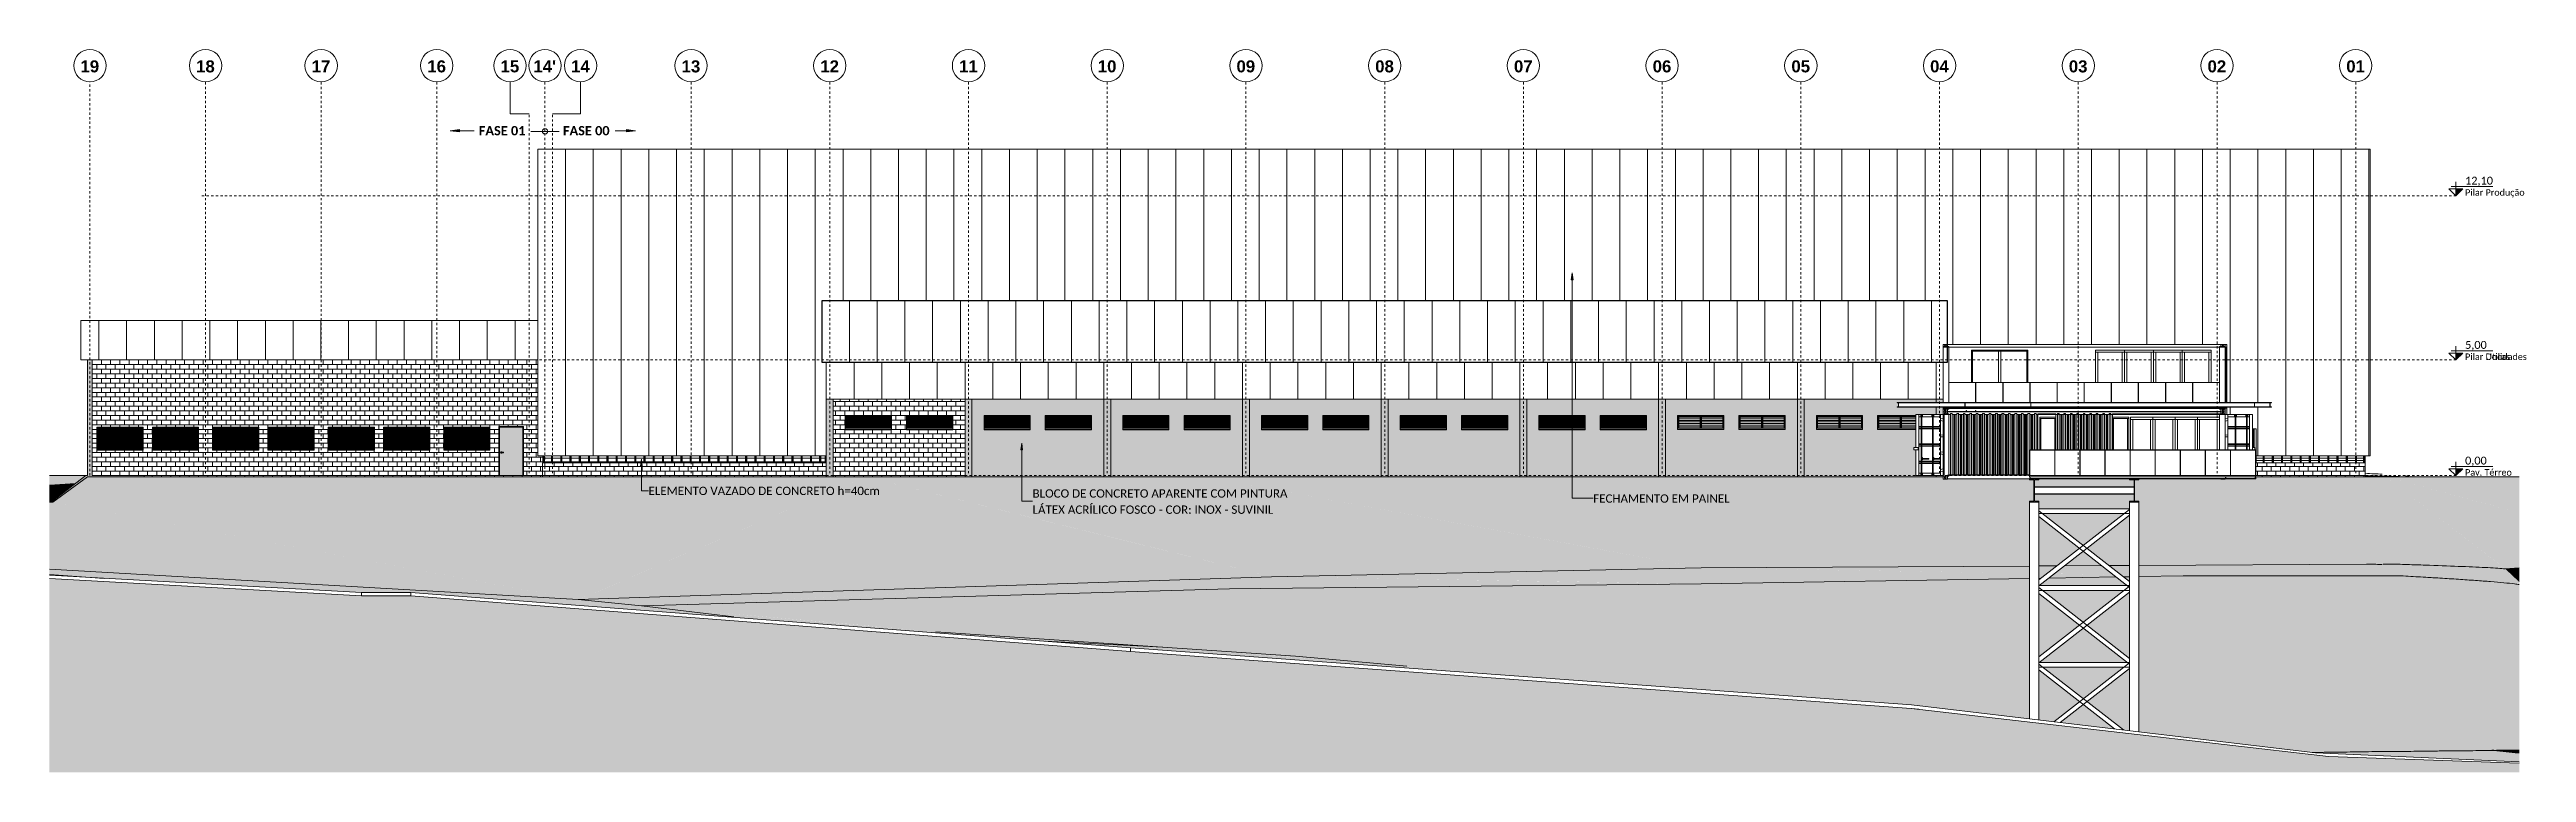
# Model space of a CAD drawing. Header units: metres. Extents: x -3 to 469, y -13 to 19.
# Drawn here: x 127.7 to 234.8, y -12.8 to 18.4 of the extents above; entities that cross this region are included whole.
import ezdxf

# ---------------------------------------------------------------- set-up
doc = ezdxf.new("R2010")
doc.units = ezdxf.units.M
for name, pattern in [('Center', [0.03, 0.012, -0.006, 0.006, -0.006]), ('Grid Line', [0.022225, 0.0127, -0.003175, 0.003175, -0.003175]), ('Grid Line 1_2_', [0.022225, 0.0127, -0.003175, 0.003175, -0.003175])]:
    doc.linetypes.add(name, pattern=pattern)
for name, color, linetype, lineweight in [('0-1', 7, 'Continuous', 5), ('A-ANNO-KEYN', 7, 'Continuous', 5), ('A-DETL-1', 7, 'Continuous', 20), ('A-DETL-2', 7, 'Continuous', 15), ('A-DETL-3', 7, 'Continuous', 25), ('A-DETL-4', 7, 'Continuous', 5), ('A-DOOR', 7, 'Continuous', 9), ('A-FLOR', 7, 'Continuous', 9), ('A-FLOR-LEVL', 7, 'Continuous', 5), ('A-GLAZ-1', 7, 'Continuous', 5), ('A-GLAZ-CURT', 7, 'Continuous', 5), ('A-GLAZ-CWMG', 7, 'Continuous', 5), ('A-WALL', 7, 'Continuous', 9), ('G-ANNO-TEXT', 7, 'Continuous', 5), ('I-WALL', 7, 'Continuous', 9), ('S-COLS', 7, 'Continuous', 9), ('S-GRID-IDEN', 7, 'Continuous', 5), ('S-GRID-IDEN-1', 7, 'Continuous', 18)]:
    doc.layers.add(name, color=color, linetype=linetype, lineweight=lineweight)
for name, color, linetype, lineweight, true_color in [('A-DETL-GENF-1', 7, 'Continuous', 5, 0xb8a087), ('A-DOOR-1', 7, 'Continuous', 9, 0xf2f2f2), ('A-FLOR-2', 7, 'Continuous', 9, 0xaaaaaa), ('A-FLOR-LEVL-1', 7, 'Continuous', 5, 0x232323), ('A-FLOR-LEVL-2', 7, 'Center', 5, 0x0080c0), ('A-FLOR-PATT-2', 7, 'Continuous', 20, 0xc0c0c0), ('A-FLOR-PATT-5', 7, 'Continuous', 20, 0xd8dad9), ('A-FLOR-PATT-6', 7, 'Continuous', 20, 0xb8c78b), ('A-FLOR-PATT-7', 7, 'Continuous', 20, 0xd3dcb8), ('A-GENM-1', 7, 'Continuous', 9, 0xaaaaaa), ('A-GLAZ-2', 7, 'Continuous', 5, 0xdae3e0), ('A-GLAZ-3', 7, 'Continuous', 5, 0xf2f2f2), ('A-GLAZ-CWMG-1', 7, 'Continuous', 5, 0xf2f2f2), ('A-GLAZ-CWMG-2', 7, 'Continuous', 5, 0xe9e9e9), ('A-WALL-1', 7, 'Continuous', 9, 0xaaaaaa), ('A-WALL-PATT-1', 7, 'Continuous', 5, 0xe3e2df), ('A-WALL-PATT-2', 7, 'Continuous', 5, 0x5f5f5f), ('A-WALL-PATT-3', 7, 'Continuous', 5, 0x515151), ('A-WALL-PATT-4', 7, 'Continuous', 9, 0xfafafa), ('A-WALL-PATT-5', 7, 'Continuous', 9, 0xe3e2df), ('A-WALL-PATT-6', 9, 'Continuous', 5, 0x808080), ('Guarda-corpos-3', 7, 'Continuous', 9, 0xaaaaaa), ('S-COLS-1', 7, 'Continuous', 5, 0xe3e2df), ('S-COLS-2', 7, 'Continuous', 9, 0xe3e2df), ('S-GRID-1', 9, 'Grid Line', 5, 0x808080), ('S-GRID-2', 9, 'Continuous', 5, 0x808080), ('S-GRID-3', 7, 'Grid Line', 5, 0x0080c0), ('S-GRID-4', 7, 'Continuous', 5, 0x0080c0), ('S-GRID-5', 1, 'Grid Line 1_2_', 5, 0xff0000), ('S-STRS-1', 7, 'Continuous', 9, 0xaaaaaa)]:
    doc.layers.add(name, color=color, linetype=linetype, lineweight=lineweight, true_color=true_color)
doc.styles.add('Arial_B', font='arialbd.ttf', dxfattribs={"height": 0.52})
doc.styles.add('Calibri', font='calibri.ttf', dxfattribs={"height": 0.34})
doc.styles.add('Calibri_1', font='calibri.ttf', dxfattribs={"height": 0.28})
doc.styles.add('Calibri_2', font='calibri.ttf', dxfattribs={"height": 0.36})
doc.styles.add('Calibri_B', font='calibrib.ttf', dxfattribs={"height": 0.4})
pattern_1 = [(0, (221.55795, 0), (0, 0.2), []), (90, (221.55795, 0), (-0.2, 0.2), [0.2, -0.2])]
pattern_2 = [(90, (158.658, 0), (-1.2, 7e-17), [])]
pattern_3 = [(0, (167.46295, 0), (0, 0.2), []), (90, (167.46295, 0), (-0.2, 0.2), [0.2, -0.2])]
pattern_4 = [(90, (147.581, 0), (-1.2, 7e-17), [])]

msp = doc.modelspace()

# ---------------------------------------------------------------- texts
at = {"layer": 'A-ANNO-KEYN', "char_height": 0.36, "attachment_point": 1, "style": 'Calibri_2'}
for s, insert, width in [('ELEMENTO VAZADO DE CONCRETO h=40cm', (153.57, -0.48), 12.2658), ('BLOCO DE CONCRETO APARENTE COM PINTURA', (170.18, -0.59), 13.5325), ('FECHAMENTO EM PAINEL', (194.43, -0.81), 7.2793), ('LÁTEX ACRÍLICO FOSCO - COR: INOX - SUVINIL', (170.18, -1.29), 12.811)]:
    msp.add_mtext(s, dxfattribs=dict(at, insert=insert, width=width))
at = {"layer": 'A-FLOR-LEVL', "attachment_point": 1}
for s, insert, char_height, width, style in [('12,10', (232.14, 12.92), 0.34, 1.443, 'Calibri'), ('Pilar Produção', (232.14, 12.38), 0.28, 3.2869, 'Calibri_1'), ('5,00', (232.14, 5.82), 0.34, 1.1224, 'Calibri'), ('5,00', (232.14, 5.82), 0.34, 1.1224, 'Calibri'), ('Pilar Utilidades', (232.14, 5.28), 0.28, 3.4152, 'Calibri_1'), ('Pilar Docas', (232.14, 5.28), 0.28, 2.5173, 'Calibri_1'), ('0,00', (232.14, 0.82), 0.34, 1.1224, 'Calibri'), ('Pav. Térreo', (232.14, 0.28), 0.28, 2.5814, 'Calibri_1')]:
    msp.add_mtext(s, dxfattribs=dict(at, insert=insert, char_height=char_height, width=width, style=style))
at = {"layer": 'G-ANNO-TEXT', "char_height": 0.4, "width": 2.5013, "attachment_point": 1, "style": 'Calibri_B'}
for s, insert in [('FASE 01', (146.23, 15.11)), ('FASE 00', (149.87, 15.11))]:
    msp.add_mtext(s, dxfattribs=dict(at, insert=insert))
at = {"layer": 'S-GRID-IDEN', "char_height": 0.52, "attachment_point": 1, "style": 'Arial_B'}
for s, insert, width in [('19', (129, 17.95), 0.9941), ('18', (134, 17.95), 0.9941), ('17', (139, 17.95), 0.9941), ('16', (144, 17.95), 0.9941), ('15', (147.17, 17.95), 0.9941), ("14'", (148.59, 17.95), 1.2025), ('14', (150.22, 17.95), 0.9941), ('13', (155, 17.95), 0.9941), ('12', (161, 17.95), 0.9941), ('11', (167, 17.95), 0.9941), ('10', (173, 17.95), 0.9941), ('09', (179, 17.95), 0.9941), ('08', (185, 17.95), 0.9941), ('07', (191, 17.95), 0.9941), ('06', (197, 17.95), 0.9941), ('05', (203, 17.95), 0.9941), ('04', (209, 17.95), 0.9941), ('03', (215, 17.95), 0.9941), ('02', (221, 17.95), 0.9941), ('01', (227, 17.95), 0.9941)]:
    msp.add_mtext(s, dxfattribs=dict(at, insert=insert, width=width))

# ---------------------------------------------------------------- blocks, each defined once
blk = doc.blocks.new('Viga-008 - Viga-008-294886-FACHADA 02')
at = {"layer": 'A-GENM-1'}
for p, q in [((-13.71, -4.75), (-9.78, -4.75)), ((-9.78, -4.96), (-13.71, -4.96))]:
    blk.add_line(p, q, dxfattribs=at)
blk = doc.blocks.new('Viga-008 15168 - Viga-008 15168-294915-FACHADA 02')
at = {"layer": 'A-GENM-1'}
for p, q in [((-13.71, -8.07), (-9.78, -8.07)), ((-9.78, -8.28), (-13.71, -8.28))]:
    blk.add_line(p, q, dxfattribs=at)
blk = doc.blocks.new('Viga-008 15174 - Viga-008 15174-294937-FACHADA 02')
at = {"layer": 'A-GENM-1'}
for p, q in [((-13.71, -1.52), (-9.78, -4.58)), ((-9.78, -4.83), (-13.71, -1.77))]:
    blk.add_line(p, q, dxfattribs=at)
blk = doc.blocks.new('Viga-008 15175 - Viga-008 15175-294974-FACHADA 02')
at = {"layer": 'A-GENM-1'}
for p, q in [((-13.71, -4.51), (-9.78, -1.46)), ((-13.71, -4.77), (-9.78, -1.71))]:
    blk.add_line(p, q, dxfattribs=at)
blk = doc.blocks.new('Viga-008 15178 - Viga-008 15178-295011-FACHADA 02')
at = {"layer": 'A-GENM-1'}
for p, q in [((-13.71, -4.84), (-9.78, -7.9)), ((-9.78, -8.15), (-13.71, -5.09))]:
    blk.add_line(p, q, dxfattribs=at)
blk = doc.blocks.new('Viga-008 15184 - Viga-008 15184-295048-FACHADA 02')
at = {"layer": 'A-GENM-1'}
for p, q in [((-13.71, -7.83), (-9.78, -4.78)), ((-13.71, -8.09), (-9.78, -5.03))]:
    blk.add_line(p, q, dxfattribs=at)
blk = doc.blocks.new('Viga-008 15185 - Viga-008 15185-295085-FACHADA 02')
at = {"layer": 'A-GENM-1'}
for p, q in [((-13.71, -8.15), (-10.05, -10.99)), ((-10.44, -10.95), (-13.71, -8.4))]:
    blk.add_line(p, q, dxfattribs=at)
blk = doc.blocks.new('Viga-008 15188 - Viga-008 15188-295122-FACHADA 02')
at = {"layer": 'A-GENM-1'}
for p, q in [((-13.06, -10.64), (-9.78, -8.09)), ((-12.78, -10.67), (-9.78, -8.34))]:
    blk.add_line(p, q, dxfattribs=at)
blk = doc.blocks.new('PL - PL-295291-FACHADA 02')
at = {"layer": 'A-GENM-1'}
for p, q in [((-9.78, -11.03), (-9.78, -1.14)), ((-9.38, -11.07), (-9.38, -1.14))]:
    blk.add_line(p, q, dxfattribs=at)
blk = doc.blocks.new('Viga-008 15226 - Viga-008 15226-295325-FACHADA 02')
at = {"layer": 'A-GENM-1'}
for p, q in [((-13.71, -1.43), (-9.78, -1.43)), ((-9.78, -1.64), (-13.71, -1.64))]:
    blk.add_line(p, q, dxfattribs=at)
blk = doc.blocks.new('PL 15232 - PL 15232-295348-FACHADA 02')
at = {"layer": 'A-GENM-1'}
for p, q in [((-14.11, -10.51), (-14.11, -1.14)), ((-13.71, -10.56), (-13.71, -1.14))]:
    blk.add_line(p, q, dxfattribs=at)
blk = doc.blocks.new('Viga-007 - Viga-007-295370-FACHADA 02')
at = {"layer": 'A-GENM-1'}
for p, q in [((-13.71, -0.14), (-14.11, -0.14)), ((-14.11, -0.14), (-14.11, -0.18)), ((-14.11, -0.18), (-13.92, -0.18)), ((-13.92, -0.18), (-13.92, -1.1)), ((-13.9, -1.1), (-13.9, -0.18)), ((-13.9, -0.18), (-13.71, -0.18)), ((-13.71, -0.18), (-13.71, -0.14)), ((-13.92, -1.1), (-14.11, -1.1)), ((-14.11, -1.1), (-14.11, -1.14)), ((-14.11, -1.14), (-13.71, -1.14)), ((-13.71, -1.1), (-13.9, -1.1)), ((-13.71, -1.14), (-13.71, -1.1))]:
    blk.add_line(p, q, dxfattribs=at)
blk = doc.blocks.new('Viga-007 15243 - Viga-007 15243-295392-FACHADA 02')
at = {"layer": 'A-GENM-1'}
for p, q in [((-9.38, -0.14), (-9.78, -0.14)), ((-9.78, -0.14), (-9.78, -0.18)), ((-9.78, -0.18), (-9.59, -0.18)), ((-9.59, -0.18), (-9.59, -1.1)), ((-9.57, -1.1), (-9.57, -0.18)), ((-9.57, -0.18), (-9.38, -0.18)), ((-9.38, -0.18), (-9.38, -0.14)), ((-9.59, -1.1), (-9.78, -1.1)), ((-9.78, -1.1), (-9.78, -1.14)), ((-9.78, -1.14), (-9.38, -1.14)), ((-9.38, -1.1), (-9.57, -1.1)), ((-9.38, -1.14), (-9.38, -1.1))]:
    blk.add_line(p, q, dxfattribs=at)
blk = doc.blocks.new('Viga-005 15266 - Viga-005 15266-295481-FACHADA 02')
at = {"layer": 'A-GENM-1'}
for p, q in [((-4.35, -0.14), (-4.32, -0.14)), ((-4.34, -0.13), (-4.34, -0.05)), ((-4.32, -0.13), (-4.34, -0.13)), ((-4.32, -0.14), (-4.32, -0.13))]:
    blk.add_line(p, q, dxfattribs=at)
blk = doc.blocks.new('Viga-005 15267 - Viga-005 15267-295503-FACHADA 02')
at = {"layer": 'A-GENM-1'}
for p, q in [((-5.63, -0.13), (-5.65, -0.13)), ((-5.65, -0.13), (-5.65, -0.14)), ((-5.65, -0.14), (-5.6, -0.14)), ((-5.63, -0.05), (-5.63, -0.13)), ((-5.62, -0.13), (-5.62, -0.05)), ((-5.6, -0.13), (-5.62, -0.13)), ((-5.6, -0.14), (-5.6, -0.13))]:
    blk.add_line(p, q, dxfattribs=at)
blk = doc.blocks.new('Viga-008 15270 - Viga-008 15270-295525-FACHADA 02')
at = {"layer": 'A-GENM-1'}
for p, q in [((-9.59, -0.48), (-13.9, -0.48)), ((-9.59, -0.5), (-13.9, -0.5)), ((-9.59, -0.79), (-13.9, -0.79)), ((-13.9, -0.8), (-9.59, -0.8))]:
    blk.add_line(p, q, dxfattribs=at)
blk = doc.blocks.new('Viga-005 15271 - Viga-005 15271-295547-FACHADA 02')
at = {"layer": 'A-GENM-1'}
for p, q in [((-14.09, -0.13), (-14.11, -0.13)), ((-14.11, -0.13), (-14.11, -0.14)), ((-14.09, -0.05), (-14.09, -0.13))]:
    blk.add_line(p, q, dxfattribs=at)
blk = doc.blocks.new('Viga-005 15278 - Viga-005 15278-295569-FACHADA 02')
at = {"layer": 'A-GENM-1'}
blk.add_line((-4.32, -0.05), (-4.32, -0.13), dxfattribs=at)
blk = doc.blocks.new('Viga-005 15283 - Viga-005 15283-295591-FACHADA 02')
at = {"layer": 'A-GENM-1'}
for p, q in [((-14.08, -0.13), (-14.08, -0.05)), ((-14.08, -0.14), (-14.08, -0.13)), ((-4.35, -0.13), (-14.08, -0.13)), ((-14.08, -0.14), (-4.35, -0.14)), ((-4.35, -0.05), (-4.35, -0.13)), ((-4.35, -0.13), (-4.35, -0.14))]:
    blk.add_line(p, q, dxfattribs=at)
blk = doc.blocks.new('CONTAINER - CONTAINER-295631-FACHADA 02')
at = {"layer": 'S-STRS-1'}
for p, q in [((-17.66, -0.03), (-17.84, -0.03)), ((-17.84, -0.03), (-17.84, -0.15)), ((-17.84, -0.03), (-17.66, -0.03)), ((-17.84, -0.15), (-17.84, -0.03)), ((-17.84, -0.15), (-17.66, -0.15)), ((-17.66, -0.15), (-17.84, -0.15)), ((-17.78, -0.08), (-17.77, -0.07)), ((-17.78, -0.08), (-17.78, -0.08)), ((-17.77, -0.07), (-17.78, -0.08)), ((-17.78, -0.09), (-17.78, -0.08)), ((-17.78, -0.08), (-17.78, -0.08)), ((-17.78, -0.08), (-17.78, -0.08)), ((-17.78, -0.08), (-17.78, -0.09)), ((-17.78, -0.08), (-17.78, -0.08)), ((-17.78, -0.1), (-17.78, -0.09)), ((-17.78, -0.09), (-17.78, -0.1)), ((-17.77, -0.11), (-17.78, -0.11)), ((-17.78, -0.11), (-17.78, -0.1)), ((-17.78, -0.1), (-17.78, -0.1)), ((-17.78, -0.1), (-17.78, -0.11)), ((-17.78, -0.1), (-17.78, -0.1)), ((-17.78, -0.11), (-17.77, -0.11)), ((-17.77, -0.07), (-17.77, -0.06)), ((-17.77, -0.06), (-17.76, -0.06)), ((-17.77, -0.06), (-17.77, -0.07)), ((-17.76, -0.06), (-17.77, -0.06)), ((-17.77, -0.07), (-17.77, -0.07)), ((-17.77, -0.07), (-17.77, -0.07)), ((-17.77, -0.12), (-17.77, -0.11)), ((-17.77, -0.11), (-17.77, -0.11)), ((-17.77, -0.11), (-17.77, -0.12)), ((-17.77, -0.11), (-17.77, -0.11)), ((-17.76, -0.12), (-17.77, -0.12)), ((-17.77, -0.12), (-17.76, -0.12)), ((-17.76, -0.06), (-17.76, -0.06)), ((-17.76, -0.06), (-17.75, -0.06)), ((-17.76, -0.06), (-17.76, -0.06)), ((-17.75, -0.06), (-17.76, -0.06)), ((-17.75, -0.12), (-17.76, -0.12)), ((-17.76, -0.12), (-17.76, -0.12)), ((-17.76, -0.12), (-17.75, -0.12)), ((-17.76, -0.12), (-17.76, -0.12)), ((-17.75, -0.06), (-17.75, -0.06)), ((-17.75, -0.06), (-17.74, -0.06)), ((-17.75, -0.06), (-17.75, -0.06)), ((-17.74, -0.06), (-17.75, -0.06)), ((-17.74, -0.12), (-17.75, -0.12)), ((-17.75, -0.12), (-17.75, -0.12)), ((-17.75, -0.12), (-17.74, -0.12)), ((-17.75, -0.12), (-17.75, -0.12)), ((-17.74, -0.06), (-17.74, -0.06)), ((-17.74, -0.06), (-17.73, -0.07)), ((-17.74, -0.06), (-17.74, -0.06)), ((-17.73, -0.07), (-17.74, -0.06)), ((-17.73, -0.11), (-17.74, -0.12)), ((-17.74, -0.12), (-17.73, -0.11)), ((-17.74, -0.12), (-17.74, -0.12)), ((-17.74, -0.12), (-17.74, -0.12)), ((-17.73, -0.07), (-17.73, -0.07)), ((-17.73, -0.07), (-17.73, -0.08)), ((-17.73, -0.07), (-17.73, -0.07)), ((-17.73, -0.08), (-17.73, -0.07)), ((-17.73, -0.08), (-17.72, -0.08)), ((-17.72, -0.08), (-17.73, -0.08)), ((-17.72, -0.1), (-17.73, -0.11)), ((-17.73, -0.11), (-17.73, -0.11)), ((-17.73, -0.11), (-17.72, -0.1)), ((-17.73, -0.11), (-17.73, -0.11)), ((-17.73, -0.11), (-17.73, -0.11)), ((-17.73, -0.11), (-17.73, -0.11)), ((-17.72, -0.08), (-17.72, -0.08)), ((-17.72, -0.08), (-17.72, -0.09)), ((-17.72, -0.08), (-17.72, -0.08)), ((-17.72, -0.09), (-17.72, -0.08)), ((-17.72, -0.09), (-17.72, -0.1)), ((-17.72, -0.1), (-17.72, -0.09)), ((-17.72, -0.1), (-17.72, -0.1)), ((-17.72, -0.1), (-17.72, -0.1)), ((-17.66, -0.15), (-17.66, -0.03)), ((-17.66, -0.03), (-17.66, -0.15))]:
    blk.add_line(p, q, dxfattribs=at)
blk = doc.blocks.new('CONTAINER - CONTAINER-295635-FACHADA 02')
blk.add_blockref('CONTAINER - CONTAINER-295631-FACHADA 02', (0, 0))
blk = doc.blocks.new('PL 15446 - PL 15446-295802-FACHADA 02')
at = {"layer": 'A-GENM-1'}
blk.add_line((-5.22, 2.64), (-5.22, 2.64), dxfattribs=at)
blk = doc.blocks.new('PL 15476 - PL 15476-295828-FACHADA 02')
at = {"layer": 'A-GENM-1'}
blk.add_line((-4.73, 2.64), (-4.73, 2.64), dxfattribs=at)
blk = doc.blocks.new('Viga-002 15546 - Viga-002 15546-295894-FACHADA 02')
at = {"layer": 'A-GENM-1'}
for p, q in [((-5.24, 2.54), (-5.24, 2.64)), ((-5.24, 2.64), (-5.22, 2.64)), ((-5.24, 2.54), (-5.22, 2.54)), ((-5.18, 2.64), (-5.16, 2.64)), ((-5.18, 2.54), (-5.16, 2.54)), ((-5.16, 2.64), (-5.16, 2.54))]:
    blk.add_line(p, q, dxfattribs=at)
blk = doc.blocks.new('PL 15603 - PL 15603-295978-FACHADA 02')
at = {"layer": 'A-GENM-1'}
for p, q in [((-4.73, 2.64), (-4.73, 1.11)), ((-4.69, 2.64), (-4.73, 2.64)), ((-4.69, 1.11), (-4.69, 2.64))]:
    blk.add_line(p, q, dxfattribs=at)
blk = doc.blocks.new('PL 15608 - PL 15608-296004-FACHADA 02')
at = {"layer": 'A-GENM-1'}
for p, q in [((-5.22, 2.64), (-5.22, 1.11)), ((-5.18, 2.64), (-5.22, 2.64)), ((-5.18, 1.11), (-5.18, 2.64))]:
    blk.add_line(p, q, dxfattribs=at)
blk = doc.blocks.new('Viga-002 15614 - Viga-002 15614-296016-FACHADA 02')
at = {"layer": 'A-GENM-1'}
for p, q in [((-4.75, 2.54), (-4.75, 2.64)), ((-4.75, 2.64), (-4.73, 2.64)), ((-4.75, 2.54), (-4.73, 2.54)), ((-4.69, 2.64), (-4.67, 2.64)), ((-4.69, 2.54), (-4.67, 2.54)), ((-4.67, 2.64), (-4.67, 2.54))]:
    blk.add_line(p, q, dxfattribs=at)
blk = doc.blocks.new('Viga-004 15714 - Viga-004 15714-296150-FACHADA 02')
at = {"layer": 'A-GENM-1'}
for p, q in [((-17.84, 2.47), (-17.96, 2.45)), ((-17.96, 2.45), (-17.96, 2.38)), ((-17.96, 2.38), (-17.84, 2.36))]:
    blk.add_line(p, q, dxfattribs=at)
blk = doc.blocks.new('Viga-004 15749 - Viga-004 15749-296241-FACHADA 02')
at = {"layer": 'A-GENM-1'}
for p, q in [((-17.84, 1.03), (-17.96, 1.01)), ((-17.96, 1.01), (-17.96, 0.94)), ((-17.96, 0.94), (-17.84, 0.92))]:
    blk.add_line(p, q, dxfattribs=at)
blk = doc.blocks.new('Viga-002 15894 - Viga-002 15894-296464-FACHADA 02')
at = {"layer": 'A-GENM-1'}
for p, q in [((-18.33, 2.54), (-18.33, 2.64)), ((-18.33, 2.64), (-18.31, 2.64)), ((-18.31, 2.54), (-18.33, 2.54)), ((-18.27, 2.64), (-18.25, 2.64)), ((-18.25, 2.54), (-18.27, 2.54)), ((-18.25, 2.64), (-18.25, 2.54))]:
    blk.add_line(p, q, dxfattribs=at)
blk = doc.blocks.new('AL 15956 - AL 2-296565-FACHADA 02')
at = {"layer": 'A-WALL-1'}
for p, q in [((-9.76, 0.02), (-9.75, 0.02)), ((-8.68, 0.02), (-8.67, 0.02)), ((-7.59, 0.02), (-7.58, 0.02)), ((-6.51, 0.02), (-6.5, 0.02))]:
    blk.add_line(p, q, dxfattribs=at)
blk = doc.blocks.new('AL 15956 - AL 15956-296562-FACHADA 02')
at = {"layer": 'A-WALL-1'}
for p, q in [((-10.52, 2.67), (-5.65, 2.67)), ((-10.52, 2.52), (-10.52, 2.67)), ((-10.52, 2.52), (-9.82, 2.52)), ((-9.82, 2.52), (-9.82, 1.11)), ((-9.74, 1.11), (-9.74, 2.52)), ((-9.74, 2.52), (-5.89, 2.52)), ((-5.89, 2.52), (-5.89, 1.11)), ((-5.65, 2.67), (-5.65, 1.11)), ((-9.75, 0.02), (-9.76, 0.02))]:
    blk.add_line(p, q, dxfattribs=at)
blk.add_blockref('AL 15956 - AL 2-296565-FACHADA 02', (0, 0))
blk = doc.blocks.new('J 08 15957 - J 08-296589-FACHADA 02')
at = {"layer": 'A-GENM-1'}
for p, q in [((-9.82, 2.52), (-10.52, 2.52)), ((-10.52, 2.52), (-10.52, 2.47)), ((-10.52, 2.47), (-10.52, 2.52)), ((-10.52, 2.52), (-9.82, 2.52)), ((-10.47, 2.47), (-10.52, 2.47)), ((-10.52, 2.47), (-10.52, 1.11)), ((-10.52, 1.11), (-10.52, 2.47)), ((-10.52, 2.47), (-10.47, 2.47)), ((-10.47, 2.47), (-10.52, 2.47)), ((-10.52, 2.47), (-10.47, 2.47)), ((-10.47, 1.11), (-10.47, 2.47)), ((-10.47, 2.47), (-10.47, 1.11)), ((-10.47, 2.47), (-9.87, 2.47)), ((-9.87, 2.47), (-10.47, 2.47)), ((-9.87, 2.47), (-9.82, 2.47)), ((-9.87, 2.47), (-9.87, 1.11)), ((-9.82, 2.47), (-9.87, 2.47)), ((-9.87, 1.11), (-9.87, 2.47)), ((-9.87, 2.47), (-9.82, 2.47)), ((-9.82, 2.47), (-9.87, 2.47)), ((-9.82, 2.47), (-9.82, 2.52)), ((-9.82, 2.52), (-9.82, 2.47)), ((-9.82, 1.11), (-9.82, 2.47)), ((-9.82, 2.47), (-9.82, 1.11))]:
    blk.add_line(p, q, dxfattribs=at)
blk = doc.blocks.new('J 08 15957 - J 08 15957-296593-FACHADA 02')
blk.add_blockref('J 08 15957 - J 08-296589-FACHADA 02', (0, 0))
blk = doc.blocks.new('AL 16160 - AL 16160-296754-FACHADA 02')
at = {"layer": 'A-WALL-1'}
blk.add_line((-13.75, 1.11), (-13.75, 2.67), dxfattribs=at)
blk = doc.blocks.new('_16174 -  16174-296788-FACHADA 02')
at = {"layer": 'A-GENM-1'}
for p, q in [((-8.77, 2.52), (-9.74, 2.52)), ((-9.74, 2.52), (-9.74, 2.42)), ((-9.74, 2.52), (-8.77, 2.52)), ((-9.74, 2.42), (-9.74, 2.52)), ((-9.74, 1.11), (-9.74, 2.42)), ((-9.64, 2.42), (-9.74, 2.42)), ((-9.74, 2.42), (-9.74, 1.11)), ((-9.74, 2.42), (-9.64, 2.42)), ((-9.74, 2.42), (-9.64, 2.42)), ((-9.64, 2.42), (-9.74, 2.42)), ((-9.64, 1.11), (-9.64, 2.42)), ((-9.64, 2.42), (-9.64, 1.11)), ((-9.64, 2.42), (-8.87, 2.42)), ((-8.87, 2.42), (-9.64, 2.42)), ((-8.77, 2.42), (-8.87, 2.42)), ((-8.87, 2.42), (-8.87, 1.11)), ((-8.87, 1.11), (-8.87, 2.42)), ((-8.87, 2.42), (-8.77, 2.42)), ((-8.87, 2.42), (-8.77, 2.42)), ((-8.77, 2.42), (-8.87, 2.42)), ((-8.77, 2.52), (-8.77, 2.42)), ((-8.77, 2.42), (-8.77, 2.52)), ((-8.77, 1.11), (-8.77, 2.42)), ((-8.77, 2.42), (-8.77, 1.11)), ((-8.67, 2.42), (-8.77, 2.42)), ((-8.77, 2.42), (-8.67, 2.42)), ((-8.67, 2.42), (-8.77, 2.42)), ((-8.77, 2.42), (-8.67, 2.42)), ((-8.67, 2.42), (-8.67, 1.11)), ((-8.67, 1.11), (-8.67, 2.42)), ((-8.67, 2.42), (-7.91, 2.42)), ((-7.91, 2.42), (-8.67, 2.42)), ((-7.91, 2.42), (-7.81, 2.42)), ((-7.81, 2.42), (-7.91, 2.42)), ((-7.91, 2.42), (-7.91, 1.11)), ((-7.91, 1.11), (-7.91, 2.42)), ((-7.91, 2.42), (-7.81, 2.42)), ((-7.81, 2.42), (-7.91, 2.42)), ((-7.81, 2.42), (-7.81, 2.52)), ((-7.81, 2.52), (-7.81, 2.42)), ((-7.81, 2.52), (-7.81, 2.42)), ((-7.81, 2.42), (-7.81, 2.52)), ((-7.81, 2.42), (-7.81, 1.11)), ((-7.81, 1.11), (-7.81, 2.42)), ((-7.81, 1.11), (-7.81, 2.42)), ((-7.71, 2.42), (-7.81, 2.42)), ((-7.81, 2.42), (-7.81, 1.11)), ((-7.81, 2.42), (-7.71, 2.42)), ((-7.81, 2.42), (-7.71, 2.42)), ((-7.71, 2.42), (-7.81, 2.42)), ((-7.71, 1.11), (-7.71, 2.42)), ((-7.71, 2.42), (-7.71, 1.11)), ((-7.71, 2.42), (-6.95, 2.42)), ((-6.95, 2.42), (-7.71, 2.42)), ((-6.85, 2.42), (-6.95, 2.42)), ((-6.95, 2.42), (-6.95, 1.11)), ((-6.95, 1.11), (-6.95, 2.42)), ((-6.95, 2.42), (-6.85, 2.42)), ((-6.95, 2.42), (-6.85, 2.42)), ((-6.85, 2.42), (-6.95, 2.42)), ((-6.85, 2.42), (-6.85, 2.52)), ((-6.85, 2.52), (-5.89, 2.52)), ((-6.85, 2.52), (-6.85, 2.42)), ((-5.89, 2.52), (-6.85, 2.52)), ((-6.85, 1.11), (-6.85, 2.42)), ((-6.75, 2.42), (-6.85, 2.42)), ((-6.85, 2.42), (-6.85, 1.11)), ((-6.85, 2.42), (-6.75, 2.42)), ((-6.75, 2.42), (-6.85, 2.42)), ((-6.85, 2.42), (-6.75, 2.42)), ((-6.75, 2.42), (-6.75, 1.11)), ((-6.75, 1.11), (-6.75, 2.42)), ((-6.75, 2.42), (-5.99, 2.42)), ((-5.99, 2.42), (-6.75, 2.42)), ((-5.99, 2.42), (-5.89, 2.42)), ((-5.89, 2.42), (-5.99, 2.42)), ((-5.99, 2.42), (-5.99, 1.11)), ((-5.99, 1.11), (-5.99, 2.42)), ((-5.99, 2.42), (-5.89, 2.42)), ((-5.89, 2.42), (-5.99, 2.42)), ((-5.89, 2.42), (-5.89, 2.52)), ((-5.89, 2.52), (-5.89, 2.42)), ((-5.89, 2.42), (-5.89, 1.11)), ((-5.89, 1.11), (-5.89, 2.42)), ((-8.67, 1.1), (-8.67, 0.22)), ((-8.67, 0.22), (-8.67, 1.1)), ((-8.67, 0.22), (-8.68, 0.22)), ((-8.68, 0.22), (-8.67, 0.22)), ((-8.67, 0.22), (-8.68, 0.22)), ((-8.68, 0.22), (-8.67, 0.22)), ((-8.67, 0.02), (-8.68, 0.02)), ((-8.68, 0.02), (-8.67, 0.02)), ((-8.67, 0.22), (-8.67, 0.22)), ((-8.67, 0.22), (-8.67, 0.22)), ((-7.58, 0.22), (-7.59, 0.22)), ((-7.59, 0.22), (-7.58, 0.22)), ((-7.58, 0.02), (-7.59, 0.02)), ((-7.59, 0.02), (-7.58, 0.02)), ((-6.5, 0.22), (-6.51, 0.22)), ((-6.51, 0.22), (-6.5, 0.22)), ((-6.5, 0.02), (-6.51, 0.02)), ((-6.51, 0.02), (-6.5, 0.02))]:
    blk.add_line(p, q, dxfattribs=at)
blk = doc.blocks.new('_16174 -  16174-296792-FACHADA 02')
blk.add_blockref('_16174 -  16174-296788-FACHADA 02', (0, 0))
blk = doc.blocks.new('Viga-007 16342 - Viga-007 16342-296873-FACHADA 02')
at = {"layer": 'A-GENM-1'}
for p, q in [((-18.8, 2.12), (-18.9, 2.12)), ((-18.9, 2.1), (-18.8, 2.1)), ((-18.9, 2.04), (-18.8, 2.04)), ((-18.9, 2.02), (-18.8, 2.02)), ((-18.9, 1.37), (-18.8, 1.37)), ((-18.9, 1.35), (-18.8, 1.35)), ((-18.9, 1.29), (-18.8, 1.29)), ((-18.9, 1.27), (-18.8, 1.27)), ((-18.31, 2.12), (-18.76, 2.12)), ((-18.76, 2.1), (-18.31, 2.1)), ((-18.76, 2.04), (-18.31, 2.04)), ((-18.76, 2.02), (-18.31, 2.02)), ((-18.76, 1.37), (-18.31, 1.37)), ((-18.76, 1.35), (-18.31, 1.35)), ((-18.76, 1.29), (-18.31, 1.29)), ((-18.76, 1.27), (-18.31, 1.27)), ((-17.96, 2.12), (-18.27, 2.12)), ((-18.27, 2.1), (-17.96, 2.1)), ((-18.27, 2.04), (-17.96, 2.04)), ((-18.27, 2.02), (-17.96, 2.02)), ((-18.27, 1.37), (-17.96, 1.37)), ((-18.27, 1.35), (-17.96, 1.35)), ((-18.27, 1.29), (-17.96, 1.29)), ((-18.27, 1.27), (-17.96, 1.27)), ((-18.9, 0.62), (-18.8, 0.62)), ((-18.9, 0.6), (-18.8, 0.6)), ((-18.9, 0.54), (-18.8, 0.54)), ((-18.9, 0.52), (-18.8, 0.52)), ((-18.76, 0.62), (-18.31, 0.62)), ((-18.76, 0.6), (-18.31, 0.6)), ((-18.76, 0.54), (-18.31, 0.54)), ((-18.76, 0.52), (-18.31, 0.52)), ((-18.27, 0.62), (-17.96, 0.62)), ((-18.27, 0.6), (-17.96, 0.6)), ((-18.27, 0.54), (-17.96, 0.54)), ((-18.27, 0.52), (-17.96, 0.52))]:
    blk.add_line(p, q, dxfattribs=at)
blk = doc.blocks.new('Viga-002 16557 - Viga-002 16557-297127-FACHADA 02')
at = {"layer": 'A-GENM-1'}
blk.add_line((-5.64, 2.64), (-5.65, 2.64), dxfattribs=at)
blk = doc.blocks.new('Viga-004 16632 - Viga-004 16632-297169-FACHADA 02')
at = {"layer": 'A-GENM-1'}
for p, q in [((-17.84, 0.29), (-17.96, 0.27)), ((-17.96, 0.27), (-17.96, 0.2)), ((-17.96, 0.2), (-17.84, 0.18))]:
    blk.add_line(p, q, dxfattribs=at)
blk = doc.blocks.new('PL 22935 - PL 22935-299407-FACHADA 02')
at = {"layer": 'A-GENM-1'}
for p, q in [((-18.8, 2.64), (-18.8, 0)), ((-18.76, 2.64), (-18.8, 2.64)), ((-18.76, 0), (-18.76, 2.64)), ((-18.8, 0), (-18.76, 0))]:
    blk.add_line(p, q, dxfattribs=at)
blk = doc.blocks.new('AL 23183 - AL 23183-299662-FACHADA 02')
at = {"layer": 'A-WALL-1'}
blk.add_line((-5.65, 1.11), (-5.65, 2.67), dxfattribs=at)
blk = doc.blocks.new('PL 23259 - PL 23259-299851-FACHADA 02')
at = {"layer": 'A-GENM-1'}
for p, q in [((-18.31, 2.64), (-18.31, 0)), ((-18.27, 2.64), (-18.31, 2.64)), ((-18.27, 0), (-18.27, 2.64)), ((-18.31, 0), (-18.27, 0))]:
    blk.add_line(p, q, dxfattribs=at)
blk = doc.blocks.new('CONTAINER 23316 - CONTAINER-299981-FACHADA 02')
at = {"layer": 'S-STRS-1'}
for p, q in [((-5.83, -0.14), (-5.83, -0.15)), ((-5.83, -0.15), (-5.83, -0.14)), ((-5.83, -0.15), (-5.65, -0.15)), ((-5.65, -0.15), (-5.83, -0.15)), ((-5.65, -0.15), (-5.65, -0.14)), ((-5.65, -0.14), (-5.65, -0.15))]:
    blk.add_line(p, q, dxfattribs=at)
blk = doc.blocks.new('CONTAINER 23316 - CONTAINER 23316-299985-FACHADA 02')
blk.add_blockref('CONTAINER 23316 - CONTAINER-299981-FACHADA 02', (0, 0))
blk = doc.blocks.new('AL 23318 - AL 2-299995-FACHADA 02')
at = {"layer": 'A-WALL-1'}
blk.add_line((-13.02, 0.02), (-13.01, 0.02), dxfattribs=at)
blk = doc.blocks.new('AL 23318 - AL 23318-299992-FACHADA 02')
at = {"layer": 'A-WALL-1'}
for p, q in [((-13.75, 2.67), (-12.97, 2.67)), ((-13.75, 1.11), (-13.75, 2.67)), ((-13.67, 1.11), (-13.67, 2.52)), ((-13.67, 2.52), (-12.97, 2.52)), ((-12.97, 2.67), (-12.97, 1.11)), ((-12.97, 2.52), (-12.97, 1.11))]:
    blk.add_line(p, q, dxfattribs=at)
blk.add_blockref('AL 23318 - AL 2-299995-FACHADA 02', (0, 0))
blk = doc.blocks.new('J 08 23328 - J 08-300012-FACHADA 02')
at = {"layer": 'A-GENM-1'}
for p, q in [((-12.97, 2.52), (-13.67, 2.52)), ((-13.67, 2.52), (-13.67, 2.47)), ((-13.67, 2.47), (-13.67, 2.52)), ((-13.67, 2.52), (-12.97, 2.52)), ((-13.62, 2.47), (-13.67, 2.47)), ((-13.67, 2.47), (-13.67, 1.11)), ((-13.67, 1.11), (-13.67, 2.47)), ((-13.67, 2.47), (-13.62, 2.47)), ((-13.62, 2.47), (-13.67, 2.47)), ((-13.67, 2.47), (-13.62, 2.47)), ((-13.62, 1.11), (-13.62, 2.47)), ((-13.62, 2.47), (-13.62, 1.11)), ((-13.62, 2.47), (-13.02, 2.47)), ((-13.02, 2.47), (-13.62, 2.47)), ((-13.02, 2.47), (-12.97, 2.47)), ((-13.02, 2.47), (-13.02, 1.11)), ((-12.97, 2.47), (-13.02, 2.47)), ((-13.02, 1.11), (-13.02, 2.47)), ((-13.02, 2.47), (-12.97, 2.47)), ((-12.97, 2.47), (-13.02, 2.47)), ((-12.97, 2.47), (-12.97, 2.52)), ((-12.97, 2.52), (-12.97, 2.47)), ((-12.97, 1.11), (-12.97, 2.47)), ((-12.97, 2.47), (-12.97, 1.11)), ((-13.02, 0.07), (-13.01, 0.07)), ((-13.01, 0.07), (-13.02, 0.07)), ((-13.02, 0.07), (-13.01, 0.07)), ((-13.01, 0.07), (-13.02, 0.07)), ((-13.02, 0.02), (-13.01, 0.02)), ((-13.01, 0.02), (-13.02, 0.02))]:
    blk.add_line(p, q, dxfattribs=at)
blk = doc.blocks.new('J 08 23328 - J 08 23328-300016-FACHADA 02')
blk.add_blockref('J 08 23328 - J 08-300012-FACHADA 02', (0, 0))
blk = doc.blocks.new('Viga-002 23859 - Viga-002 23859-300181-FACHADA 02')
at = {"layer": 'A-GENM-1'}
for p, q in [((-19.12, 1.11), (-19.12, 1.21)), ((-19.12, 1.21), (-18.92, 1.21)), ((-18.92, 1.11), (-19.12, 1.11)), ((-18.92, 1.21), (-18.92, 1.11))]:
    blk.add_line(p, q, dxfattribs=at)
blk = doc.blocks.new('Viga-002 23940 - Viga-002 23940-300328-FACHADA 02')
at = {"layer": 'A-GENM-1'}
for p, q in [((-18.33, 0), (-18.33, 0.1)), ((-18.33, 0.1), (-18.31, 0.1)), ((-18.31, 0), (-18.33, 0)), ((-18.27, 0.1), (-18.25, 0.1)), ((-18.25, 0), (-18.27, 0)), ((-18.25, 0.1), (-18.25, 0))]:
    blk.add_line(p, q, dxfattribs=at)
blk = doc.blocks.new('Viga-002 23945 - Viga-002 23945-300342-FACHADA 02')
at = {"layer": 'A-GENM-1'}
for p, q in [((-18.27, 0.71), (-18.25, 0.71)), ((-18.27, 0.68), (-18.25, 0.68)), ((-18.25, 0.71), (-18.25, 0.68))]:
    blk.add_line(p, q, dxfattribs=at)
blk = doc.blocks.new('Viga-002 23962 - Viga-002 23962-300357-FACHADA 02')
at = {"layer": 'A-GENM-1'}
for p, q in [((-18.25, 0.71), (-18.25, 0.74)), ((-18.25, 0.74), (-17.98, 0.74)), ((-18.25, 0.71), (-17.98, 0.71)), ((-17.98, 0.74), (-17.98, 0.71))]:
    blk.add_line(p, q, dxfattribs=at)
blk = doc.blocks.new('Viga-002 23967 - Viga-002 23967-300371-FACHADA 02')
at = {"layer": 'A-GENM-1'}
for p, q in [((-4.47, 1.21), (-4.37, 1.21)), ((-4.47, 1.11), (-4.37, 1.11)), ((-4.37, 1.21), (-4.37, 1.11))]:
    blk.add_line(p, q, dxfattribs=at)
blk = doc.blocks.new('Viga-002 24114 - Viga-002 24114-300655-FACHADA 02')
at = {"layer": 'A-GENM-1'}
for p, q in [((-4.37, 1.21), (-4.37, 1.11)), ((-4.37, 1.21), (-4.37, 1.21)), ((-4.37, 1.11), (-4.37, 1.11))]:
    blk.add_line(p, q, dxfattribs=at)
blk = doc.blocks.new('Viga-002 24129 - Viga-002 24129-300683-FACHADA 02')
at = {"layer": 'A-GENM-1'}
for p, q in [((-18.74, 0.71), (-18.74, 0.74)), ((-18.74, 0.74), (-18.47, 0.74)), ((-18.74, 0.71), (-18.47, 0.71)), ((-18.47, 0.74), (-18.47, 0.71))]:
    blk.add_line(p, q, dxfattribs=at)
blk = doc.blocks.new('Viga-002 25325 - Viga-002 25325-303343-FACHADA 02')
at = {"layer": 'A-GENM-1'}
blk.add_line((-5.24, 2.64), (-5.24, 2.64), dxfattribs=at)
blk = doc.blocks.new('Viga-004 25329 - Viga-004 25329-303357-FACHADA 02')
at = {"layer": 'A-GENM-1'}
for p, q in [((-17.84, 1.77), (-17.96, 1.75)), ((-17.96, 1.75), (-17.96, 1.68)), ((-17.96, 1.68), (-17.84, 1.67))]:
    blk.add_line(p, q, dxfattribs=at)
blk = doc.blocks.new('Viga-002 25334 - Viga-002 25334-303371-FACHADA 02')
at = {"layer": 'A-GENM-1'}
for p, q in [((-18.81, 0), (-18.81, 0.1)), ((-18.81, 0.1), (-18.8, 0.1)), ((-18.8, 0), (-18.81, 0)), ((-18.76, 0.1), (-18.74, 0.1)), ((-18.74, 0), (-18.76, 0)), ((-18.74, 0.1), (-18.74, 0))]:
    blk.add_line(p, q, dxfattribs=at)
blk = doc.blocks.new('Viga-002 25388 - Viga-002 25388-303399-FACHADA 02')
at = {"layer": 'A-GENM-1'}
for p, q in [((-18.27, 0.78), (-18.25, 0.78)), ((-18.27, 0.74), (-18.25, 0.74)), ((-18.25, 0.78), (-18.25, 0.74))]:
    blk.add_line(p, q, dxfattribs=at)
blk = doc.blocks.new('Viga-002 25393 - Viga-002 25393-303413-FACHADA 02')
at = {"layer": 'A-GENM-1'}
blk.add_line((-4.75, 2.64), (-4.75, 2.64), dxfattribs=at)
blk = doc.blocks.new('Viga-004 25873 - Viga-004 25873-303905-FACHADA 02')
at = {"layer": 'A-GENM-1'}
for p, q in [((-5.53, 1.75), (-5.65, 1.77)), ((-5.65, 1.67), (-5.53, 1.68)), ((-5.53, 1.68), (-5.53, 1.75))]:
    blk.add_line(p, q, dxfattribs=at)
blk = doc.blocks.new('Viga-002 26996 - Viga-002 26996-305458-FACHADA 02')
at = {"layer": 'A-GENM-1'}
for p, q in [((-18.76, 0.71), (-18.74, 0.71)), ((-18.76, 0.68), (-18.74, 0.68)), ((-18.74, 0.71), (-18.74, 0.68))]:
    blk.add_line(p, q, dxfattribs=at)
blk = doc.blocks.new('Viga-002 27172 - Viga-002 27172-305726-FACHADA 02')
at = {"layer": 'A-GENM-1'}
for p, q in [((-18.81, 2.54), (-18.81, 2.64)), ((-18.81, 2.64), (-18.8, 2.64)), ((-18.8, 2.54), (-18.81, 2.54)), ((-18.76, 2.64), (-18.74, 2.64)), ((-18.74, 2.54), (-18.76, 2.54)), ((-18.74, 2.64), (-18.74, 2.54))]:
    blk.add_line(p, q, dxfattribs=at)
blk = doc.blocks.new('Viga-002 27309 - Viga-002 27309-305844-FACHADA 02')
at = {"layer": 'A-GENM-1'}
for p, q in [((-18.76, 0.78), (-18.74, 0.78)), ((-18.76, 0.74), (-18.74, 0.74)), ((-18.74, 0.78), (-18.74, 0.74))]:
    blk.add_line(p, q, dxfattribs=at)
blk = doc.blocks.new('PL 27593 - PL 27593-306177-FACHADA 02')
at = {"layer": 'A-GENM-1'}
for p, q in [((-5.63, 2.64), (-5.65, 2.64)), ((-5.61, 2.64), (-5.63, 2.64))]:
    blk.add_line(p, q, dxfattribs=at)
blk = doc.blocks.new('Viga-007 27697 - Viga-007 27697-306217-FACHADA 02')
at = {"layer": 'A-GENM-1'}
for p, q in [((-5.22, 2.12), (-5.53, 2.12)), ((-5.22, 2.1), (-5.53, 2.1)), ((-5.22, 2.04), (-5.53, 2.04)), ((-5.22, 2.02), (-5.53, 2.02)), ((-5.22, 1.37), (-5.53, 1.37)), ((-5.22, 1.35), (-5.53, 1.35)), ((-5.22, 1.29), (-5.53, 1.29)), ((-5.22, 1.27), (-5.53, 1.27)), ((-4.73, 2.12), (-5.18, 2.12)), ((-4.73, 2.1), (-5.18, 2.1)), ((-4.73, 2.04), (-5.18, 2.04)), ((-4.73, 2.02), (-5.18, 2.02)), ((-4.73, 1.37), (-5.18, 1.37)), ((-4.73, 1.35), (-5.18, 1.35)), ((-4.73, 1.29), (-5.18, 1.29)), ((-4.73, 1.27), (-5.18, 1.27)), ((-4.59, 2.12), (-4.69, 2.12)), ((-4.59, 2.1), (-4.69, 2.1)), ((-4.59, 2.04), (-4.69, 2.04)), ((-4.59, 2.02), (-4.69, 2.02)), ((-4.59, 1.37), (-4.69, 1.37)), ((-4.59, 1.35), (-4.69, 1.35)), ((-4.59, 1.29), (-4.69, 1.29)), ((-4.59, 1.27), (-4.69, 1.27))]:
    blk.add_line(p, q, dxfattribs=at)
blk = doc.blocks.new('Viga-004 28463 - Viga-004 28463-306549-FACHADA 02')
at = {"layer": 'A-GENM-1'}
for p, q in [((-5.53, 2.45), (-5.65, 2.47)), ((-5.65, 2.36), (-5.53, 2.38)), ((-5.53, 2.38), (-5.53, 2.45))]:
    blk.add_line(p, q, dxfattribs=at)
blk = doc.blocks.new('Viga-002 29327 - Viga-002 29327-308108-FACHADA 02')
at = {"layer": 'A-GENM-1'}
for p, q in [((-5.64, 3.65), (-5.65, 3.65)), ((-5.65, 3.62), (-5.64, 3.62)), ((-5.64, 3.62), (-5.64, 3.65))]:
    blk.add_line(p, q, dxfattribs=at)
blk = doc.blocks.new('PL 215395 - PL 215395-308470-FACHADA 02')
at = {"layer": 'A-GENM-1'}
for p in [(-5.65, 2.64), (-5.65, 1.11)]:
    blk.add_line(p, (-5.65, 2.64), dxfattribs=at)
blk = doc.blocks.new('PL 215396 - PL 215396-308614-FACHADA 02')
at = {"layer": 'A-GENM-1'}
blk.add_line((-17.84, -0.03), (-17.84, 2.64), dxfattribs=at)
blk = doc.blocks.new('PL 215402 - PL 215402-310719-FACHADA 02')
at = {"layer": 'A-GENM-1'}
for p, q in [((-16.21, 0.03), (-16.21, 2.64)), ((-16.2, 2.64), (-16.2, 0.03)), ((-16.14, 2.68), (-16.14, 2.68)), ((-16.14, 2.68), (-16.06, 2.68)), ((-16.14, 0.03), (-16.14, 2.68)), ((-16.06, 0.03), (-16.06, 2.68)), ((-15.96, 0.03), (-15.96, 2.64)), ((-15.96, 0.03), (-15.96, 2.64)), ((-15.92, 2.64), (-15.92, 0.03)), ((-15.86, 2.68), (-15.86, 2.68)), ((-15.86, 2.68), (-15.78, 2.68)), ((-15.86, 0.03), (-15.86, 2.68)), ((-15.78, 0.03), (-15.78, 2.68)), ((-15.68, 0.03), (-15.68, 2.64)), ((-15.68, 0.03), (-15.68, 2.64)), ((-15.64, 2.64), (-15.64, 0.03)), ((-15.58, 2.68), (-15.58, 2.68)), ((-15.58, 2.68), (-15.5, 2.68)), ((-15.58, 0.03), (-15.58, 2.68)), ((-15.5, 0.03), (-15.5, 2.68)), ((-15.4, 0.03), (-15.4, 2.64)), ((-15.4, 0.03), (-15.4, 2.64)), ((-15.36, 2.64), (-15.36, 0.03)), ((-15.3, 2.68), (-15.3, 2.68)), ((-15.3, 2.68), (-15.22, 2.68)), ((-15.3, 0.03), (-15.3, 2.68)), ((-15.22, 0.03), (-15.22, 2.68)), ((-15.12, 0.03), (-15.12, 2.64)), ((-15.12, 0.03), (-15.12, 2.64)), ((-15.08, 2.64), (-15.08, 0.03)), ((-15.02, 2.68), (-15.02, 2.68)), ((-15.02, 2.68), (-14.94, 2.68)), ((-15.02, 0.03), (-15.02, 2.68)), ((-14.94, 2.68), (-14.94, 2.68)), ((-14.94, 0.03), (-14.94, 2.68)), ((-14.88, 0.03), (-14.88, 2.64)), ((-14.84, 0.03), (-14.84, 2.64)), ((-14.84, 0.03), (-14.84, 2.64)), ((-14.8, 2.64), (-14.8, 0.03)), ((-14.74, 2.68), (-14.74, 2.68)), ((-14.74, 2.68), (-14.66, 2.68)), ((-14.74, 0.03), (-14.74, 2.68)), ((-14.66, 2.68), (-14.66, 2.68)), ((-14.66, 0.03), (-14.66, 2.68)), ((-14.6, 0.03), (-14.6, 2.64)), ((-14.56, 0.03), (-14.56, 2.64)), ((-14.56, 0.03), (-14.56, 2.64)), ((-14.52, 2.64), (-14.52, 0.03)), ((-14.46, 2.68), (-14.46, 2.68)), ((-14.46, 2.68), (-14.38, 2.68)), ((-14.46, 0.03), (-14.46, 2.68)), ((-14.38, 2.68), (-14.38, 2.68)), ((-14.38, 0.03), (-14.38, 2.68)), ((-14.32, 0.03), (-14.32, 2.64)), ((-14.28, 0.03), (-14.28, 2.64)), ((-14.28, 0.03), (-14.28, 2.64)), ((-14.24, 2.64), (-14.24, 0.03)), ((-14.18, 2.68), (-14.18, 2.68)), ((-14.18, 2.68), (-14.1, 2.68)), ((-14.18, 0.03), (-14.18, 2.68)), ((-14.1, 2.68), (-14.1, 2.68)), ((-14.1, 1.11), (-14.1, 2.68)), ((-14.04, 1.11), (-14.04, 2.64)), ((-14, 1.11), (-14, 2.64)), ((-14, 1.11), (-14, 2.64)), ((-13.96, 1.11), (-13.96, 2.64)), ((-13.9, 2.68), (-13.9, 2.68)), ((-13.9, 2.68), (-13.82, 2.68)), ((-13.9, 1.11), (-13.9, 2.68)), ((-13.82, 2.68), (-13.82, 2.68)), ((-13.82, 1.11), (-13.82, 2.68)), ((-13.76, 1.11), (-13.76, 2.64)), ((-16.2, 0.03), (-16.21, 0.03)), ((-16.14, 0.03), (-16.2, 0.03)), ((-16.06, 0.03), (-16.14, 0.03)), ((-15.96, 0.03), (-15.99, 0.03)), ((-15.92, 0.03), (-15.96, 0.03)), ((-15.86, 0.03), (-15.92, 0.03)), ((-15.78, 0.03), (-15.86, 0.03)), ((-15.68, 0.03), (-15.71, 0.03)), ((-15.64, 0.03), (-15.68, 0.03)), ((-15.58, 0.03), (-15.64, 0.03)), ((-15.5, 0.03), (-15.58, 0.03)), ((-15.4, 0.03), (-15.43, 0.03)), ((-15.36, 0.03), (-15.4, 0.03)), ((-15.3, 0.03), (-15.36, 0.03)), ((-15.22, 0.03), (-15.3, 0.03)), ((-15.12, 0.03), (-15.15, 0.03)), ((-15.08, 0.03), (-15.12, 0.03)), ((-15.02, 0.03), (-15.08, 0.03)), ((-14.94, 0.03), (-15.02, 0.03)), ((-14.88, 0.03), (-14.94, 0.03)), ((-14.84, 0.03), (-14.88, 0.03)), ((-14.8, 0.03), (-14.84, 0.03)), ((-14.74, 0.03), (-14.8, 0.03)), ((-14.66, 0.03), (-14.74, 0.03)), ((-14.6, 0.03), (-14.66, 0.03)), ((-14.56, 0.03), (-14.6, 0.03)), ((-14.52, 0.03), (-14.56, 0.03)), ((-14.46, 0.03), (-14.52, 0.03)), ((-14.38, 0.03), (-14.46, 0.03)), ((-14.32, 0.03), (-14.38, 0.03)), ((-14.28, 0.03), (-14.32, 0.03)), ((-14.24, 0.03), (-14.28, 0.03)), ((-14.18, 0.03), (-14.24, 0.03)), ((-14.11, 0.03), (-14.18, 0.03))]:
    blk.add_line(p, q, dxfattribs=at)
blk = doc.blocks.new('PL 215408 - PL 215408-310880-FACHADA 02')
at = {"layer": 'A-GENM-1'}
for p, q in [((-17.6, 2.64), (-17.6, 0.03)), ((-17.53, 2.68), (-17.53, 2.68)), ((-17.53, 2.68), (-17.46, 2.68)), ((-17.53, 0.03), (-17.53, 2.68)), ((-17.46, 2.68), (-17.45, 2.68)), ((-17.46, 0.03), (-17.46, 2.68)), ((-17.39, 0.03), (-17.39, 2.64)), ((-17.35, 0.03), (-17.35, 2.64)), ((-17.35, 0.03), (-17.35, 2.64)), ((-17.32, 2.64), (-17.32, 0.03)), ((-17.25, 2.68), (-17.25, 2.68)), ((-17.25, 2.68), (-17.18, 2.68)), ((-17.25, 0.03), (-17.25, 2.68)), ((-17.18, 2.68), (-17.17, 2.68)), ((-17.18, 0.03), (-17.18, 2.68)), ((-17.11, 0.03), (-17.11, 2.64)), ((-17.07, 0.03), (-17.07, 2.64)), ((-17.07, 0.03), (-17.07, 2.64)), ((-17.04, 2.64), (-17.04, 0.03)), ((-16.97, 2.68), (-16.97, 2.68)), ((-16.97, 2.68), (-16.9, 2.68)), ((-16.97, 0.03), (-16.97, 2.68)), ((-16.9, 2.68), (-16.89, 2.68)), ((-16.9, 0.03), (-16.9, 2.68)), ((-16.83, 0.03), (-16.83, 2.64)), ((-16.79, 0.03), (-16.79, 2.64)), ((-16.79, 0.03), (-16.79, 2.64)), ((-16.76, 2.64), (-16.76, 0.03)), ((-16.69, 2.68), (-16.69, 2.68)), ((-16.69, 2.68), (-16.62, 2.68)), ((-16.69, 0.03), (-16.69, 2.68)), ((-16.62, 2.68), (-16.61, 2.68)), ((-16.62, 0.03), (-16.62, 2.68)), ((-16.55, 0.03), (-16.55, 2.64)), ((-16.51, 0.03), (-16.51, 2.64)), ((-16.51, 0.03), (-16.51, 2.64)), ((-16.48, 2.64), (-16.48, 0.03)), ((-16.41, 2.68), (-16.41, 2.68)), ((-16.41, 2.68), (-16.34, 2.68)), ((-16.41, 0.03), (-16.41, 2.68)), ((-16.34, 2.68), (-16.33, 2.68)), ((-16.34, 0.03), (-16.34, 2.68)), ((-16.27, 0.03), (-16.27, 2.64)), ((-16.23, 0.03), (-16.23, 2.64)), ((-16.23, 0.03), (-16.23, 2.64)), ((-16.13, 2.68), (-16.06, 2.68)), ((-16.13, 0.03), (-16.13, 2.68)), ((-16.06, 2.68), (-16.06, 2.68)), ((-16.06, 2.68), (-16.05, 2.68)), ((-16.06, 0.03), (-16.06, 2.68)), ((-15.99, 0.03), (-15.99, 2.64)), ((-15.95, 0.03), (-15.95, 2.64)), ((-15.95, 0.03), (-15.95, 2.64)), ((-15.85, 2.68), (-15.78, 2.68)), ((-15.85, 0.03), (-15.85, 2.68)), ((-15.78, 2.68), (-15.78, 2.68)), ((-15.78, 2.68), (-15.77, 2.68)), ((-15.78, 0.03), (-15.78, 2.68)), ((-15.71, 0.03), (-15.71, 2.64)), ((-15.67, 0.03), (-15.67, 2.64)), ((-15.67, 0.03), (-15.67, 2.64)), ((-15.57, 2.68), (-15.5, 2.68)), ((-15.57, 0.03), (-15.57, 2.68)), ((-15.5, 2.68), (-15.5, 2.68)), ((-15.5, 2.68), (-15.49, 2.68)), ((-15.5, 0.03), (-15.5, 2.68)), ((-15.43, 0.03), (-15.43, 2.64)), ((-15.39, 0.03), (-15.39, 2.64)), ((-15.39, 0.03), (-15.39, 2.64)), ((-15.29, 2.68), (-15.22, 2.68)), ((-15.29, 0.03), (-15.29, 2.68)), ((-15.22, 2.68), (-15.22, 2.68)), ((-15.22, 2.68), (-15.21, 2.68)), ((-15.22, 0.03), (-15.22, 2.68)), ((-15.15, 0.03), (-15.15, 2.64)), ((-15.15, 0.03), (-15.15, 2.64)), ((-17.6, 0.03), (-17.6, 0.03)), ((-17.53, 0.03), (-17.6, 0.03)), ((-17.46, 0.03), (-17.53, 0.03)), ((-17.39, 0.03), (-17.46, 0.03)), ((-17.35, 0.03), (-17.39, 0.03)), ((-17.32, 0.03), (-17.35, 0.03)), ((-17.25, 0.03), (-17.32, 0.03)), ((-17.18, 0.03), (-17.25, 0.03)), ((-17.11, 0.03), (-17.18, 0.03)), ((-17.07, 0.03), (-17.11, 0.03)), ((-17.04, 0.03), (-17.07, 0.03)), ((-16.97, 0.03), (-17.04, 0.03)), ((-16.9, 0.03), (-16.97, 0.03)), ((-16.83, 0.03), (-16.9, 0.03)), ((-16.79, 0.03), (-16.83, 0.03)), ((-16.76, 0.03), (-16.79, 0.03)), ((-16.69, 0.03), (-16.76, 0.03)), ((-16.62, 0.03), (-16.69, 0.03)), ((-16.55, 0.03), (-16.62, 0.03)), ((-16.51, 0.03), (-16.55, 0.03)), ((-16.48, 0.03), (-16.51, 0.03)), ((-16.41, 0.03), (-16.48, 0.03)), ((-16.34, 0.03), (-16.41, 0.03)), ((-16.27, 0.03), (-16.34, 0.03)), ((-16.23, 0.03), (-16.27, 0.03)), ((-16.2, 0.03), (-16.23, 0.03)), ((-16.06, 0.03), (-16.13, 0.03)), ((-15.99, 0.03), (-16.06, 0.03)), ((-16.06, 0.03), (-16.06, 0.03)), ((-15.95, 0.03), (-15.99, 0.03)), ((-15.92, 0.03), (-15.95, 0.03)), ((-15.78, 0.03), (-15.85, 0.03)), ((-15.71, 0.03), (-15.78, 0.03)), ((-15.78, 0.03), (-15.78, 0.03)), ((-15.67, 0.03), (-15.71, 0.03)), ((-15.64, 0.03), (-15.67, 0.03)), ((-15.5, 0.03), (-15.57, 0.03)), ((-15.43, 0.03), (-15.5, 0.03)), ((-15.5, 0.03), (-15.5, 0.03)), ((-15.39, 0.03), (-15.43, 0.03)), ((-15.36, 0.03), (-15.39, 0.03)), ((-15.22, 0.03), (-15.29, 0.03)), ((-15.15, 0.03), (-15.22, 0.03)), ((-15.22, 0.03), (-15.22, 0.03)), ((-15.15, 0.03), (-15.15, 0.03))]:
    blk.add_line(p, q, dxfattribs=at)
blk = doc.blocks.new('PL 215417 - PL 215417-312551-FACHADA 02')
at = {"layer": 'A-GENM-1'}
for p, q in [((-12.97, 2.64), (-12.97, 1.11)), ((-12.9, 2.68), (-12.83, 2.68)), ((-12.9, 1.11), (-12.9, 2.68)), ((-12.83, 1.11), (-12.83, 2.68)), ((-12.76, 1.11), (-12.76, 2.64)), ((-12.72, 1.11), (-12.72, 2.64)), ((-12.72, 1.11), (-12.72, 2.64)), ((-12.69, 2.64), (-12.69, 1.11)), ((-12.62, 2.68), (-12.55, 2.68)), ((-12.62, 1.11), (-12.62, 2.68)), ((-12.55, 1.11), (-12.55, 2.68)), ((-12.48, 1.11), (-12.48, 2.64)), ((-12.44, 1.11), (-12.44, 2.64)), ((-12.44, 1.11), (-12.44, 2.64)), ((-12.41, 2.64), (-12.41, 1.11)), ((-12.34, 2.68), (-12.27, 2.68)), ((-12.34, 1.11), (-12.34, 2.68)), ((-12.27, 1.11), (-12.27, 2.68)), ((-12.2, 1.11), (-12.2, 2.64)), ((-12.16, 1.11), (-12.16, 2.64)), ((-12.16, 1.11), (-12.16, 2.64)), ((-12.13, 2.64), (-12.13, 1.11)), ((-12.06, 2.68), (-11.99, 2.68)), ((-12.06, 1.11), (-12.06, 2.68)), ((-11.99, 1.11), (-11.99, 2.68)), ((-11.92, 1.11), (-11.92, 2.64)), ((-11.88, 1.11), (-11.88, 2.64)), ((-11.88, 1.11), (-11.88, 2.64)), ((-11.85, 2.64), (-11.85, 1.11)), ((-11.78, 2.68), (-11.71, 2.68)), ((-11.78, 1.11), (-11.78, 2.68)), ((-11.71, 1.11), (-11.71, 2.68)), ((-11.64, 1.11), (-11.64, 2.64)), ((-11.6, 1.11), (-11.6, 2.64)), ((-11.6, 1.11), (-11.6, 2.64)), ((-11.57, 2.64), (-11.57, 1.11)), ((-11.5, 2.68), (-11.43, 2.68)), ((-11.5, 1.11), (-11.5, 2.68)), ((-11.43, 1.11), (-11.43, 2.68)), ((-11.36, 1.11), (-11.36, 2.64)), ((-11.32, 1.11), (-11.32, 2.64)), ((-11.32, 1.11), (-11.32, 2.64)), ((-11.29, 2.64), (-11.29, 1.11)), ((-11.22, 2.68), (-11.15, 2.68)), ((-11.22, 1.11), (-11.22, 2.68)), ((-11.15, 1.11), (-11.15, 2.68)), ((-11.08, 1.11), (-11.08, 2.64)), ((-11.04, 1.11), (-11.04, 2.64)), ((-11.04, 1.11), (-11.04, 2.64)), ((-11.01, 2.64), (-11.01, 1.11)), ((-10.94, 2.68), (-10.87, 2.68)), ((-10.94, 1.11), (-10.94, 2.68)), ((-10.87, 1.11), (-10.87, 2.68)), ((-10.8, 1.11), (-10.8, 2.64)), ((-10.76, 1.11), (-10.76, 2.64)), ((-10.76, 1.11), (-10.76, 2.64)), ((-10.73, 1.11), (-10.73, 2.64)), ((-10.66, 2.68), (-10.59, 2.68)), ((-10.66, 1.11), (-10.66, 2.68)), ((-10.59, 1.11), (-10.59, 2.68)), ((-10.52, 1.11), (-10.52, 2.64)), ((-11.92, 0.03), (-11.93, 0.03)), ((-10.84, 0.03), (-10.85, 0.03))]:
    blk.add_line(p, q, dxfattribs=at)
blk = doc.blocks.new('Guarda-Corpo - 004 215458 - Guarda-Corpo - 004 215458-312711-FACHADA 02')
at = {"layer": 'Guarda-corpos-3'}
for p, q in [((-14.11, 1.11), (-4.32, 1.11)), ((-14.11, 1.1), (-14.11, 1.11)), ((-14.11, 1.1), (-14.11, 1.11)), ((-4.32, 1.1), (-14.11, 1.1)), ((-14.11, 0.01), (-14.11, 1.1)), ((-14.09, 1.1), (-13.02, 1.1)), ((-14.09, 0.01), (-14.09, 1.1)), ((-13.02, 0.01), (-13.02, 1.1)), ((-13.01, 1.1), (-11.93, 1.1)), ((-13.01, 0.01), (-13.01, 1.1)), ((-11.93, 0.01), (-11.93, 1.1)), ((-11.92, 1.1), (-10.85, 1.1)), ((-11.92, 0.01), (-11.92, 1.1)), ((-10.85, 0.01), (-10.85, 1.1)), ((-10.84, 1.1), (-9.76, 1.1)), ((-10.84, 0.01), (-10.84, 1.1)), ((-9.76, 0.01), (-9.76, 1.1)), ((-9.75, 1.1), (-8.68, 1.1)), ((-9.75, 0.01), (-9.75, 1.1)), ((-8.68, 0.01), (-8.68, 1.1)), ((-8.67, 1.1), (-7.59, 1.1)), ((-8.67, 0.01), (-8.67, 1.1)), ((-7.59, 0.01), (-7.59, 1.1)), ((-7.58, 1.1), (-6.51, 1.1)), ((-7.58, 0.01), (-7.58, 1.1)), ((-6.51, 0.01), (-6.51, 1.1)), ((-6.5, 1.1), (-5.42, 1.1)), ((-6.5, 0.01), (-6.5, 1.1)), ((-5.42, 0.01), (-5.42, 1.1)), ((-5.41, 1.1), (-4.34, 1.1)), ((-5.41, 0.01), (-5.41, 1.1)), ((-4.34, 0.01), (-4.34, 1.1)), ((-4.32, 1.1), (-4.32, 1.11)), ((-4.32, 1.1), (-4.32, 1.11)), ((-4.32, 0.01), (-4.32, 1.1))]:
    blk.add_line(p, q, dxfattribs=at)
blk = doc.blocks.new('Viga-009 - Viga-009-314955-FACHADA 02')
at = {"layer": 'A-GENM-1'}
for p, q in [((-19.78, 3.16), (-19.84, 3.16)), ((-19.84, 3.16), (-19.84, 3.15)), ((-19.84, 3.15), (-19.78, 3.15)), ((-19.78, 2.97), (-19.84, 2.97)), ((-19.84, 2.97), (-19.84, 2.96)), ((-19.84, 2.96), (-19.78, 2.96)), ((-19.78, 3.15), (-19.78, 2.97))]:
    blk.add_line(p, q, dxfattribs=at)
blk = doc.blocks.new('CONTAINER 30165 - CONTAINER-315367-FACHADA 02')
at = {"layer": 'S-STRS-1'}
for p, q in [((-5.65, 2.76), (-5.83, 2.76)), ((-5.83, 2.76), (-5.83, 2.64)), ((-5.83, 2.76), (-5.65, 2.76)), ((-5.83, 2.64), (-5.83, 2.76)), ((-5.83, 2.64), (-5.65, 2.64)), ((-5.65, 2.64), (-5.83, 2.64)), ((-5.77, 2.7), (-5.77, 2.71)), ((-5.77, 2.71), (-5.77, 2.71)), ((-5.77, 2.71), (-5.76, 2.71)), ((-5.77, 2.71), (-5.77, 2.7)), ((-5.77, 2.71), (-5.77, 2.71)), ((-5.76, 2.71), (-5.77, 2.71)), ((-5.77, 2.69), (-5.77, 2.7)), ((-5.77, 2.7), (-5.77, 2.69)), ((-5.76, 2.69), (-5.77, 2.69)), ((-5.77, 2.69), (-5.77, 2.69)), ((-5.77, 2.69), (-5.76, 2.69)), ((-5.77, 2.69), (-5.77, 2.69)), ((-5.76, 2.72), (-5.75, 2.73)), ((-5.75, 2.73), (-5.76, 2.72)), ((-5.76, 2.71), (-5.76, 2.72)), ((-5.76, 2.72), (-5.76, 2.72)), ((-5.76, 2.72), (-5.76, 2.71)), ((-5.76, 2.72), (-5.76, 2.72)), ((-5.76, 2.68), (-5.76, 2.69)), ((-5.76, 2.69), (-5.76, 2.68)), ((-5.75, 2.67), (-5.76, 2.68)), ((-5.76, 2.68), (-5.76, 2.68)), ((-5.76, 2.68), (-5.75, 2.67)), ((-5.76, 2.68), (-5.76, 2.68)), ((-5.75, 2.73), (-5.75, 2.73)), ((-5.75, 2.73), (-5.74, 2.73)), ((-5.75, 2.73), (-5.75, 2.73)), ((-5.74, 2.73), (-5.75, 2.73)), ((-5.74, 2.67), (-5.75, 2.67)), ((-5.75, 2.67), (-5.75, 2.67)), ((-5.75, 2.67), (-5.74, 2.67)), ((-5.75, 2.67), (-5.75, 2.67)), ((-5.74, 2.73), (-5.74, 2.73)), ((-5.74, 2.73), (-5.73, 2.73)), ((-5.74, 2.73), (-5.74, 2.73)), ((-5.73, 2.73), (-5.74, 2.73)), ((-5.73, 2.67), (-5.74, 2.67)), ((-5.74, 2.67), (-5.74, 2.67)), ((-5.74, 2.67), (-5.73, 2.67)), ((-5.74, 2.67), (-5.74, 2.67)), ((-5.73, 2.73), (-5.73, 2.73)), ((-5.73, 2.73), (-5.72, 2.73)), ((-5.73, 2.73), (-5.73, 2.73)), ((-5.72, 2.73), (-5.73, 2.73)), ((-5.72, 2.67), (-5.73, 2.67)), ((-5.73, 2.67), (-5.73, 2.67)), ((-5.73, 2.67), (-5.72, 2.67)), ((-5.73, 2.67), (-5.73, 2.67)), ((-5.72, 2.73), (-5.72, 2.72)), ((-5.72, 2.72), (-5.72, 2.73)), ((-5.72, 2.72), (-5.71, 2.72)), ((-5.71, 2.72), (-5.72, 2.72)), ((-5.71, 2.68), (-5.72, 2.68)), ((-5.72, 2.68), (-5.72, 2.67)), ((-5.72, 2.68), (-5.71, 2.68)), ((-5.72, 2.67), (-5.72, 2.68)), ((-5.71, 2.72), (-5.71, 2.71)), ((-5.71, 2.71), (-5.71, 2.72)), ((-5.71, 2.71), (-5.71, 2.71)), ((-5.71, 2.71), (-5.71, 2.71)), ((-5.71, 2.71), (-5.71, 2.7)), ((-5.71, 2.71), (-5.71, 2.71)), ((-5.71, 2.71), (-5.71, 2.71)), ((-5.71, 2.7), (-5.71, 2.71)), ((-5.71, 2.7), (-5.71, 2.69)), ((-5.71, 2.69), (-5.71, 2.7)), ((-5.71, 2.69), (-5.71, 2.69)), ((-5.71, 2.69), (-5.71, 2.69)), ((-5.71, 2.69), (-5.71, 2.69)), ((-5.71, 2.69), (-5.71, 2.69)), ((-5.71, 2.69), (-5.71, 2.68)), ((-5.71, 2.68), (-5.71, 2.69)), ((-5.65, 2.64), (-5.65, 2.76)), ((-5.65, 2.76), (-5.65, 2.64))]:
    blk.add_line(p, q, dxfattribs=at)
blk = doc.blocks.new('CONTAINER 30165 - CONTAINER 30165-315371-FACHADA 02')
blk.add_blockref('CONTAINER 30165 - CONTAINER-315367-FACHADA 02', (0, 0))
blk = doc.blocks.new('CONTAINER 30732 - CONTAINER-317022-FACHADA 02')
at = {"layer": 'S-STRS-1'}
for p, q in [((-17.66, 2.76), (-17.84, 2.76)), ((-17.84, 2.76), (-17.84, 2.64)), ((-17.84, 2.76), (-17.66, 2.76)), ((-17.84, 2.64), (-17.84, 2.76)), ((-17.84, 2.64), (-17.8, 2.64)), ((-17.8, 2.64), (-17.84, 2.64)), ((-17.8, 2.64), (-17.66, 2.64)), ((-17.66, 2.64), (-17.8, 2.64)), ((-17.78, 2.71), (-17.77, 2.72)), ((-17.78, 2.71), (-17.78, 2.71)), ((-17.77, 2.72), (-17.78, 2.71)), ((-17.78, 2.7), (-17.78, 2.71)), ((-17.78, 2.71), (-17.78, 2.71)), ((-17.78, 2.71), (-17.78, 2.71)), ((-17.78, 2.71), (-17.78, 2.7)), ((-17.78, 2.71), (-17.78, 2.71)), ((-17.78, 2.69), (-17.78, 2.7)), ((-17.78, 2.7), (-17.78, 2.69)), ((-17.77, 2.68), (-17.78, 2.68)), ((-17.78, 2.68), (-17.78, 2.69)), ((-17.78, 2.69), (-17.78, 2.69)), ((-17.78, 2.69), (-17.78, 2.68)), ((-17.78, 2.69), (-17.78, 2.69)), ((-17.78, 2.68), (-17.77, 2.68)), ((-17.77, 2.72), (-17.77, 2.73)), ((-17.77, 2.73), (-17.76, 2.73)), ((-17.77, 2.73), (-17.77, 2.72)), ((-17.76, 2.73), (-17.77, 2.73)), ((-17.77, 2.72), (-17.77, 2.72)), ((-17.77, 2.72), (-17.77, 2.72)), ((-17.77, 2.67), (-17.77, 2.68)), ((-17.77, 2.68), (-17.77, 2.68)), ((-17.77, 2.68), (-17.77, 2.67)), ((-17.77, 2.68), (-17.77, 2.68)), ((-17.76, 2.67), (-17.77, 2.67)), ((-17.77, 2.67), (-17.76, 2.67)), ((-17.76, 2.73), (-17.76, 2.73)), ((-17.76, 2.73), (-17.75, 2.73)), ((-17.76, 2.73), (-17.76, 2.73)), ((-17.75, 2.73), (-17.76, 2.73)), ((-17.75, 2.67), (-17.76, 2.67)), ((-17.76, 2.67), (-17.76, 2.67)), ((-17.76, 2.67), (-17.75, 2.67)), ((-17.76, 2.67), (-17.76, 2.67)), ((-17.75, 2.73), (-17.75, 2.73)), ((-17.75, 2.73), (-17.74, 2.73)), ((-17.75, 2.73), (-17.75, 2.73)), ((-17.74, 2.73), (-17.75, 2.73)), ((-17.74, 2.67), (-17.75, 2.67)), ((-17.75, 2.67), (-17.75, 2.67)), ((-17.75, 2.67), (-17.74, 2.67)), ((-17.75, 2.67), (-17.75, 2.67)), ((-17.74, 2.73), (-17.74, 2.73)), ((-17.74, 2.73), (-17.73, 2.72)), ((-17.74, 2.73), (-17.74, 2.73)), ((-17.73, 2.72), (-17.74, 2.73)), ((-17.73, 2.68), (-17.74, 2.67)), ((-17.74, 2.67), (-17.73, 2.68)), ((-17.74, 2.67), (-17.74, 2.67)), ((-17.74, 2.67), (-17.74, 2.67)), ((-17.73, 2.72), (-17.73, 2.72)), ((-17.73, 2.72), (-17.73, 2.71)), ((-17.73, 2.72), (-17.73, 2.72)), ((-17.73, 2.71), (-17.73, 2.72)), ((-17.73, 2.71), (-17.72, 2.71)), ((-17.72, 2.71), (-17.73, 2.71)), ((-17.73, 2.68), (-17.72, 2.69)), ((-17.72, 2.69), (-17.73, 2.68)), ((-17.73, 2.68), (-17.73, 2.68)), ((-17.73, 2.68), (-17.73, 2.68)), ((-17.73, 2.68), (-17.73, 2.68)), ((-17.73, 2.68), (-17.73, 2.68)), ((-17.72, 2.71), (-17.72, 2.71)), ((-17.72, 2.71), (-17.72, 2.7)), ((-17.72, 2.71), (-17.72, 2.71)), ((-17.72, 2.7), (-17.72, 2.71)), ((-17.72, 2.7), (-17.72, 2.69)), ((-17.72, 2.69), (-17.72, 2.7)), ((-17.72, 2.69), (-17.72, 2.69)), ((-17.72, 2.69), (-17.72, 2.69)), ((-17.66, 2.64), (-17.66, 2.76)), ((-17.66, 2.76), (-17.66, 2.64))]:
    blk.add_line(p, q, dxfattribs=at)
blk = doc.blocks.new('CONTAINER 30732 - CONTAINER 30732-317026-FACHADA 02')
blk.add_blockref('CONTAINER 30732 - CONTAINER-317022-FACHADA 02', (0, 0))
blk = doc.blocks.new('Viga-009 31064 - Viga-009 31064-318084-FACHADA 02')
at = {"layer": 'A-GENM-1'}
for p, q in [((-3.65, 3.16), (-3.71, 3.16)), ((-3.71, 2.96), (-3.65, 2.96)), ((-3.7, 2.97), (-3.7, 3.15)), ((-3.7, 3.15), (-3.65, 3.15)), ((-3.65, 2.97), (-3.7, 2.97)), ((-3.65, 3.15), (-3.65, 3.16)), ((-3.65, 2.96), (-3.65, 2.97))]:
    blk.add_line(p, q, dxfattribs=at)
blk = doc.blocks.new('CONTAINER 31067 - CONTAINER-318109-FACHADA 02')
at = {"layer": 'S-STRS-1'}
for p, q in [((-17.66, 2.88), (-17.84, 2.88)), ((-17.84, 2.88), (-17.84, 2.76)), ((-17.84, 2.88), (-17.66, 2.88)), ((-17.84, 2.76), (-17.84, 2.88)), ((-17.78, 2.83), (-17.77, 2.84)), ((-17.77, 2.84), (-17.78, 2.83)), ((-17.78, 2.82), (-17.78, 2.83)), ((-17.78, 2.83), (-17.78, 2.83)), ((-17.78, 2.83), (-17.78, 2.83)), ((-17.78, 2.83), (-17.78, 2.82)), ((-17.78, 2.83), (-17.78, 2.83)), ((-17.78, 2.83), (-17.78, 2.83)), ((-17.78, 2.81), (-17.78, 2.82)), ((-17.78, 2.82), (-17.78, 2.81)), ((-17.77, 2.8), (-17.78, 2.81)), ((-17.78, 2.81), (-17.78, 2.81)), ((-17.78, 2.81), (-17.78, 2.81)), ((-17.78, 2.81), (-17.77, 2.8)), ((-17.78, 2.81), (-17.78, 2.81)), ((-17.78, 2.81), (-17.78, 2.81)), ((-17.77, 2.84), (-17.77, 2.85)), ((-17.77, 2.85), (-17.76, 2.85)), ((-17.77, 2.85), (-17.77, 2.84)), ((-17.76, 2.85), (-17.77, 2.85)), ((-17.77, 2.84), (-17.77, 2.84)), ((-17.77, 2.84), (-17.77, 2.84)), ((-17.77, 2.79), (-17.77, 2.8)), ((-17.77, 2.8), (-17.77, 2.8)), ((-17.77, 2.8), (-17.77, 2.79)), ((-17.77, 2.8), (-17.77, 2.8)), ((-17.76, 2.79), (-17.77, 2.79)), ((-17.77, 2.79), (-17.76, 2.79)), ((-17.76, 2.85), (-17.76, 2.85)), ((-17.76, 2.85), (-17.75, 2.85)), ((-17.76, 2.85), (-17.76, 2.85)), ((-17.75, 2.85), (-17.76, 2.85)), ((-17.75, 2.79), (-17.76, 2.79)), ((-17.76, 2.79), (-17.76, 2.79)), ((-17.76, 2.79), (-17.75, 2.79)), ((-17.76, 2.79), (-17.76, 2.79)), ((-17.75, 2.85), (-17.75, 2.85)), ((-17.75, 2.85), (-17.74, 2.85)), ((-17.75, 2.85), (-17.75, 2.85)), ((-17.74, 2.85), (-17.75, 2.85)), ((-17.74, 2.79), (-17.75, 2.79)), ((-17.75, 2.79), (-17.75, 2.79)), ((-17.75, 2.79), (-17.74, 2.79)), ((-17.75, 2.79), (-17.75, 2.79)), ((-17.74, 2.85), (-17.74, 2.85)), ((-17.74, 2.85), (-17.73, 2.84)), ((-17.74, 2.85), (-17.74, 2.85)), ((-17.73, 2.84), (-17.74, 2.85)), ((-17.73, 2.8), (-17.74, 2.79)), ((-17.74, 2.79), (-17.73, 2.8)), ((-17.74, 2.79), (-17.74, 2.79)), ((-17.74, 2.79), (-17.74, 2.79)), ((-17.73, 2.84), (-17.73, 2.84)), ((-17.73, 2.84), (-17.73, 2.83)), ((-17.73, 2.84), (-17.73, 2.84)), ((-17.73, 2.83), (-17.73, 2.84)), ((-17.73, 2.83), (-17.72, 2.83)), ((-17.72, 2.83), (-17.73, 2.83)), ((-17.72, 2.81), (-17.73, 2.81)), ((-17.73, 2.81), (-17.73, 2.8)), ((-17.73, 2.81), (-17.72, 2.81)), ((-17.73, 2.8), (-17.73, 2.81)), ((-17.73, 2.8), (-17.73, 2.8)), ((-17.73, 2.8), (-17.73, 2.8)), ((-17.72, 2.83), (-17.72, 2.83)), ((-17.72, 2.83), (-17.72, 2.82)), ((-17.72, 2.83), (-17.72, 2.83)), ((-17.72, 2.82), (-17.72, 2.83)), ((-17.72, 2.82), (-17.72, 2.81)), ((-17.72, 2.81), (-17.72, 2.82)), ((-17.72, 2.81), (-17.72, 2.81)), ((-17.72, 2.81), (-17.72, 2.81)), ((-17.66, 2.76), (-17.66, 2.88)), ((-17.66, 2.88), (-17.66, 2.76))]:
    blk.add_line(p, q, dxfattribs=at)
blk = doc.blocks.new('CONTAINER 31067 - CONTAINER 31067-318113-FACHADA 02')
blk.add_blockref('CONTAINER 31067 - CONTAINER-318109-FACHADA 02', (0, 0))
blk = doc.blocks.new('Viga-005 31251 - Viga-005 31251-318541-FACHADA 02')
at = {"layer": 'A-GENM-1'}
for p, q in [((-3.71, 3.16), (-4.32, 3.16)), ((-3.71, 3.15), (-4.32, 3.15)), ((-3.71, 2.97), (-4.32, 2.97)), ((-4.32, 2.96), (-3.71, 2.96)), ((-3.71, 3.16), (-3.71, 3.15)), ((-3.71, 3.15), (-3.71, 2.97)), ((-3.71, 2.97), (-3.71, 2.96))]:
    blk.add_line(p, q, dxfattribs=at)
blk = doc.blocks.new('CONTAINER 31329 - CONTAINER-318830-FACHADA 02')
at = {"layer": 'S-STRS-1'}
for p, q in [((-5.65, 2.88), (-5.83, 2.88)), ((-5.83, 2.88), (-5.83, 2.76)), ((-5.83, 2.88), (-5.65, 2.88)), ((-5.83, 2.76), (-5.83, 2.88)), ((-5.77, 2.82), (-5.77, 2.83)), ((-5.77, 2.83), (-5.77, 2.83)), ((-5.77, 2.83), (-5.76, 2.83)), ((-5.77, 2.83), (-5.77, 2.82)), ((-5.77, 2.83), (-5.77, 2.83)), ((-5.76, 2.83), (-5.77, 2.83)), ((-5.77, 2.81), (-5.77, 2.82)), ((-5.77, 2.82), (-5.77, 2.81)), ((-5.76, 2.81), (-5.77, 2.81)), ((-5.77, 2.81), (-5.77, 2.81)), ((-5.77, 2.81), (-5.76, 2.81)), ((-5.77, 2.81), (-5.77, 2.81)), ((-5.76, 2.84), (-5.75, 2.85)), ((-5.75, 2.85), (-5.76, 2.84)), ((-5.76, 2.83), (-5.76, 2.84)), ((-5.76, 2.84), (-5.76, 2.84)), ((-5.76, 2.84), (-5.76, 2.83)), ((-5.76, 2.84), (-5.76, 2.84)), ((-5.76, 2.8), (-5.76, 2.81)), ((-5.76, 2.81), (-5.76, 2.8)), ((-5.75, 2.79), (-5.76, 2.8)), ((-5.76, 2.8), (-5.76, 2.8)), ((-5.76, 2.8), (-5.75, 2.79)), ((-5.76, 2.8), (-5.76, 2.8)), ((-5.75, 2.85), (-5.75, 2.85)), ((-5.75, 2.85), (-5.74, 2.85)), ((-5.75, 2.85), (-5.75, 2.85)), ((-5.74, 2.85), (-5.75, 2.85)), ((-5.74, 2.79), (-5.75, 2.79)), ((-5.75, 2.79), (-5.75, 2.79)), ((-5.75, 2.79), (-5.74, 2.79)), ((-5.75, 2.79), (-5.75, 2.79)), ((-5.74, 2.85), (-5.74, 2.85)), ((-5.74, 2.85), (-5.73, 2.85)), ((-5.74, 2.85), (-5.74, 2.85)), ((-5.73, 2.85), (-5.74, 2.85)), ((-5.73, 2.79), (-5.74, 2.79)), ((-5.74, 2.79), (-5.74, 2.79)), ((-5.74, 2.79), (-5.73, 2.79)), ((-5.74, 2.79), (-5.74, 2.79)), ((-5.73, 2.85), (-5.73, 2.85)), ((-5.73, 2.85), (-5.72, 2.85)), ((-5.73, 2.85), (-5.73, 2.85)), ((-5.72, 2.85), (-5.73, 2.85)), ((-5.72, 2.79), (-5.73, 2.79)), ((-5.73, 2.79), (-5.73, 2.79)), ((-5.73, 2.79), (-5.72, 2.79)), ((-5.73, 2.79), (-5.73, 2.79)), ((-5.72, 2.85), (-5.72, 2.84)), ((-5.72, 2.84), (-5.72, 2.85)), ((-5.72, 2.84), (-5.71, 2.84)), ((-5.71, 2.84), (-5.72, 2.84)), ((-5.71, 2.8), (-5.72, 2.8)), ((-5.72, 2.8), (-5.72, 2.79)), ((-5.72, 2.8), (-5.71, 2.8)), ((-5.72, 2.79), (-5.72, 2.8)), ((-5.71, 2.84), (-5.71, 2.83)), ((-5.71, 2.83), (-5.71, 2.84)), ((-5.71, 2.83), (-5.71, 2.83)), ((-5.71, 2.83), (-5.71, 2.83)), ((-5.71, 2.83), (-5.71, 2.82)), ((-5.71, 2.83), (-5.71, 2.83)), ((-5.71, 2.83), (-5.71, 2.83)), ((-5.71, 2.82), (-5.71, 2.83)), ((-5.71, 2.82), (-5.71, 2.81)), ((-5.71, 2.81), (-5.71, 2.82)), ((-5.71, 2.81), (-5.71, 2.81)), ((-5.71, 2.81), (-5.71, 2.81)), ((-5.71, 2.81), (-5.71, 2.81)), ((-5.71, 2.81), (-5.71, 2.81)), ((-5.71, 2.81), (-5.71, 2.8)), ((-5.71, 2.8), (-5.71, 2.81)), ((-5.65, 2.76), (-5.65, 2.88)), ((-5.65, 2.88), (-5.65, 2.76))]:
    blk.add_line(p, q, dxfattribs=at)
blk = doc.blocks.new('CONTAINER 31329 - CONTAINER 31329-318834-FACHADA 02')
blk.add_blockref('CONTAINER 31329 - CONTAINER-318830-FACHADA 02', (0, 0))
blk = doc.blocks.new('Viga-005 31589 - Viga-005 31589-319699-FACHADA 02')
at = {"layer": 'A-GENM-1'}
for p, q in [((-19.78, 3.15), (-19.78, 3.16)), ((-16.9, 3.16), (-19.78, 3.16)), ((-19.78, 2.97), (-19.78, 3.15)), ((-16.9, 3.15), (-19.78, 3.15)), ((-19.78, 2.96), (-19.78, 2.97)), ((-16.9, 2.97), (-19.78, 2.97)), ((-19.78, 2.96), (-16.9, 2.96)), ((-16.9, 3.16), (-16.9, 3.15)), ((-16.9, 3.15), (-16.9, 2.97)), ((-16.9, 2.97), (-16.9, 2.96))]:
    blk.add_line(p, q, dxfattribs=at)
blk = doc.blocks.new('Viga-005 31597 - Viga-005 31597-319743-FACHADA 02')
at = {"layer": 'A-GENM-1'}
for p, q in [((-4.32, 3.16), (-4.38, 3.16)), ((-4.38, 2.97), (-4.38, 3.15)), ((-4.38, 3.15), (-4.32, 3.15)), ((-4.32, 2.97), (-4.38, 2.97)), ((-4.38, 2.96), (-4.32, 2.96)), ((-4.32, 3.15), (-4.32, 3.16)), ((-4.32, 2.96), (-4.32, 2.97))]:
    blk.add_line(p, q, dxfattribs=at)
blk = doc.blocks.new('Viga-009 31661 - Viga-009 31661-320027-FACHADA 02')
at = {"layer": 'A-GENM-1'}
for p, q in [((-14.05, 3.15), (-14.05, 3.16)), ((-14.05, 3.16), (-4.38, 3.16)), ((-14.05, 2.97), (-14.05, 3.15)), ((-14.05, 3.15), (-4.38, 3.15)), ((-14.05, 2.96), (-14.05, 2.97)), ((-14.05, 2.97), (-4.38, 2.97)), ((-14.05, 2.96), (-4.38, 2.96)), ((-4.38, 3.16), (-4.38, 3.15)), ((-4.38, 3.15), (-4.38, 2.97)), ((-4.38, 2.97), (-4.38, 2.96))]:
    blk.add_line(p, q, dxfattribs=at)
blk = doc.blocks.new('Viga-005 31674 - Viga-005 31674-320103-FACHADA 02')
at = {"layer": 'A-GENM-1'}
for p, q in [((-14.05, 3.16), (-14.11, 3.16)), ((-14.11, 3.16), (-14.11, 3.15)), ((-14.11, 3.15), (-14.05, 3.15)), ((-14.05, 2.97), (-14.11, 2.97)), ((-14.11, 2.97), (-14.11, 2.96)), ((-14.11, 2.96), (-14.05, 2.96)), ((-14.05, 3.15), (-14.05, 2.97))]:
    blk.add_line(p, q, dxfattribs=at)
blk = doc.blocks.new('Viga-005 31685 - Viga-005 31685-320141-FACHADA 02')
at = {"layer": 'A-GENM-1'}
for p, q in [((-14.11, 3.16), (-16.84, 3.16)), ((-14.11, 3.15), (-16.84, 3.15)), ((-14.11, 2.97), (-16.84, 2.97)), ((-16.84, 2.96), (-14.11, 2.96))]:
    blk.add_line(p, q, dxfattribs=at)
blk = doc.blocks.new('AL 32920 - AL 32920-320982-FACHADA 02')
at = {"layer": 'A-WALL-1'}
for p, q in [((-16.62, 4.03), (-16.62, 5.43)), ((-16.62, 5.43), (-14.18, 5.43)), ((-14.18, 5.43), (-14.18, 4.03)), ((-11.25, 4.03), (-11.25, 5.43)), ((-11.25, 5.43), (-6.25, 5.43)), ((-6.25, 5.43), (-6.25, 4.03))]:
    blk.add_line(p, q, dxfattribs=at)
blk = doc.blocks.new('J 08 32939 - J 08-321009-FACHADA 02')
at = {"layer": 'A-GENM-1'}
for p, q in [((-14.18, 5.43), (-16.62, 5.43)), ((-16.62, 5.43), (-16.62, 5.38)), ((-16.62, 5.43), (-14.18, 5.43)), ((-16.62, 5.38), (-16.62, 5.43)), ((-16.57, 5.38), (-16.62, 5.38)), ((-16.62, 5.38), (-16.62, 4.03)), ((-16.62, 4.03), (-16.62, 5.38)), ((-16.62, 5.38), (-16.57, 5.38)), ((-16.62, 5.38), (-16.57, 5.38)), ((-16.57, 5.38), (-16.62, 5.38)), ((-16.57, 4.03), (-16.57, 5.38)), ((-16.57, 5.38), (-16.57, 4.03)), ((-16.57, 5.38), (-15.45, 5.38)), ((-15.45, 5.38), (-16.57, 5.38)), ((-15.35, 5.38), (-15.45, 5.38)), ((-15.45, 5.38), (-15.45, 4.03)), ((-15.45, 4.03), (-15.45, 5.38)), ((-15.45, 5.38), (-15.35, 5.38)), ((-15.35, 5.38), (-15.45, 5.38)), ((-15.45, 5.38), (-15.35, 5.38)), ((-15.35, 4.03), (-15.35, 5.38)), ((-15.35, 5.38), (-15.35, 4.03)), ((-15.35, 5.38), (-14.23, 5.38)), ((-14.23, 5.38), (-15.35, 5.38)), ((-14.23, 5.38), (-14.18, 5.38)), ((-14.23, 5.38), (-14.23, 4.03)), ((-14.18, 5.38), (-14.23, 5.38)), ((-14.23, 4.03), (-14.23, 5.38)), ((-14.23, 5.38), (-14.18, 5.38)), ((-14.18, 5.38), (-14.23, 5.38)), ((-14.18, 5.38), (-14.18, 5.43)), ((-14.18, 5.43), (-14.18, 5.38)), ((-14.18, 4.03), (-14.18, 5.38)), ((-14.18, 5.38), (-14.18, 4.03))]:
    blk.add_line(p, q, dxfattribs=at)
blk = doc.blocks.new('J 08 32939 - J 08 32939-321013-FACHADA 02')
blk.add_blockref('J 08 32939 - J 08-321009-FACHADA 02', (0, 0))
blk = doc.blocks.new('_33004 -  33004-321016-FACHADA 02')
at = {"layer": 'A-GENM-1'}
for p, q in [((-10, 5.43), (-11.25, 5.43)), ((-11.25, 5.43), (-11.25, 5.33)), ((-11.25, 5.43), (-10, 5.43)), ((-11.25, 5.33), (-11.25, 5.43)), ((-10, 5.43), (-10, 5.33)), ((-10, 5.33), (-10, 5.43)), ((-8.75, 5.33), (-8.75, 5.43)), ((-8.75, 5.43), (-8.75, 5.33)), ((-8.75, 5.43), (-8.75, 5.33)), ((-8.75, 5.33), (-8.75, 5.43)), ((-7.5, 5.33), (-7.5, 5.43)), ((-7.5, 5.43), (-6.25, 5.43)), ((-7.5, 5.43), (-7.5, 5.33)), ((-6.25, 5.43), (-7.5, 5.43)), ((-6.25, 5.33), (-6.25, 5.43)), ((-6.25, 5.43), (-6.25, 5.33)), ((-11.25, 4.03), (-11.25, 5.33)), ((-11.15, 5.33), (-11.25, 5.33)), ((-11.25, 5.33), (-11.25, 4.03)), ((-11.25, 5.33), (-11.15, 5.33)), ((-11.25, 5.33), (-11.15, 5.33)), ((-11.15, 5.33), (-11.25, 5.33)), ((-11.15, 4.03), (-11.15, 5.33)), ((-11.15, 5.33), (-11.15, 4.03)), ((-11.15, 5.33), (-10.1, 5.33)), ((-10.1, 5.33), (-11.15, 5.33)), ((-10, 5.33), (-10.1, 5.33)), ((-10.1, 5.33), (-10.1, 4.03)), ((-10.1, 4.03), (-10.1, 5.33)), ((-10.1, 5.33), (-10, 5.33)), ((-10.1, 5.33), (-10, 5.33)), ((-10, 5.33), (-10.1, 5.33)), ((-10, 4.03), (-10, 5.33)), ((-10, 5.33), (-10, 4.03)), ((-9.9, 5.33), (-10, 5.33)), ((-10, 5.33), (-9.9, 5.33)), ((-9.9, 5.33), (-10, 5.33)), ((-10, 5.33), (-9.9, 5.33)), ((-9.9, 5.33), (-9.9, 4.03)), ((-9.9, 4.03), (-9.9, 5.33)), ((-9.9, 5.33), (-8.85, 5.33)), ((-8.85, 5.33), (-9.9, 5.33)), ((-8.85, 5.33), (-8.75, 5.33)), ((-8.75, 5.33), (-8.85, 5.33)), ((-8.85, 5.33), (-8.85, 4.03)), ((-8.85, 4.03), (-8.85, 5.33)), ((-8.85, 5.33), (-8.75, 5.33)), ((-8.75, 5.33), (-8.85, 5.33)), ((-8.75, 5.33), (-8.75, 4.03)), ((-8.75, 4.03), (-8.75, 5.33)), ((-8.75, 4.03), (-8.75, 5.33)), ((-8.65, 5.33), (-8.75, 5.33)), ((-8.75, 5.33), (-8.75, 4.03)), ((-8.75, 5.33), (-8.65, 5.33)), ((-8.75, 5.33), (-8.65, 5.33)), ((-8.65, 5.33), (-8.75, 5.33)), ((-8.65, 4.03), (-8.65, 5.33)), ((-8.65, 5.33), (-8.65, 4.03)), ((-8.65, 5.33), (-7.6, 5.33)), ((-7.6, 5.33), (-8.65, 5.33)), ((-7.5, 5.33), (-7.6, 5.33)), ((-7.6, 5.33), (-7.6, 4.03)), ((-7.6, 4.03), (-7.6, 5.33)), ((-7.6, 5.33), (-7.5, 5.33)), ((-7.6, 5.33), (-7.5, 5.33)), ((-7.5, 5.33), (-7.6, 5.33)), ((-7.5, 4.03), (-7.5, 5.33)), ((-7.4, 5.33), (-7.5, 5.33)), ((-7.5, 5.33), (-7.5, 4.03)), ((-7.5, 5.33), (-7.4, 5.33)), ((-7.4, 5.33), (-7.5, 5.33)), ((-7.5, 5.33), (-7.4, 5.33)), ((-7.4, 5.33), (-7.4, 4.03)), ((-7.4, 4.03), (-7.4, 5.33)), ((-7.4, 5.33), (-6.35, 5.33)), ((-6.35, 5.33), (-7.4, 5.33)), ((-6.35, 5.33), (-6.25, 5.33)), ((-6.25, 5.33), (-6.35, 5.33)), ((-6.35, 5.33), (-6.35, 4.03)), ((-6.35, 4.03), (-6.35, 5.33)), ((-6.35, 5.33), (-6.25, 5.33)), ((-6.25, 5.33), (-6.35, 5.33)), ((-6.25, 5.33), (-6.25, 4.03)), ((-6.25, 4.03), (-6.25, 5.33))]:
    blk.add_line(p, q, dxfattribs=at)
blk = doc.blocks.new('_33004 -  33004-321020-FACHADA 02')
blk.add_blockref('_33004 -  33004-321016-FACHADA 02', (0, 0))
blk = doc.blocks.new('Viga-009 33401 - Viga-009 33401-322010-FACHADA 02')
at = {"layer": 'A-GENM-1'}
for p, q in [((-16.84, 3.16), (-16.9, 3.16)), ((-16.9, 2.96), (-16.84, 2.96)), ((-16.89, 2.97), (-16.89, 3.15)), ((-16.89, 3.15), (-16.84, 3.15)), ((-16.84, 2.97), (-16.89, 2.97)), ((-16.84, 3.15), (-16.84, 3.16)), ((-16.84, 2.96), (-16.84, 2.97))]:
    blk.add_line(p, q, dxfattribs=at)
blk = doc.blocks.new('PL 36065 - PL 36065-330773-FACHADA 02')
at = {"layer": 'A-GENM-1'}
for p, q in [((-5.63, 5.55), (-5.64, 5.55)), ((-5.61, 5.55), (-5.63, 5.55)), ((-5.61, 3.16), (-5.61, 5.55)), ((-5.64, 2.91), (-5.63, 2.91)), ((-5.63, 2.91), (-5.61, 2.91)), ((-5.61, 2.91), (-5.61, 2.96))]:
    blk.add_line(p, q, dxfattribs=at)
blk = doc.blocks.new('Viga-002 36071 - Viga-002 36071-330785-FACHADA 02')
at = {"layer": 'A-GENM-1'}
for p, q in [((-5.64, 5.55), (-5.65, 5.55)), ((-5.65, 5.45), (-5.64, 5.45)), ((-5.64, 5.45), (-5.64, 5.55))]:
    blk.add_line(p, q, dxfattribs=at)
blk = doc.blocks.new('Viga-002 36086 - Viga-002 36086-330813-FACHADA 02')
at = {"layer": 'A-GENM-1'}
for p, q in [((-5.64, 3.69), (-5.65, 3.69)), ((-5.65, 3.65), (-5.64, 3.65)), ((-5.64, 3.65), (-5.64, 3.69))]:
    blk.add_line(p, q, dxfattribs=at)
blk = doc.blocks.new('Viga-002 36099 - Viga-002 36099-330855-FACHADA 02')
at = {"layer": 'A-GENM-1'}
for p, q in [((-5.65, 3.58), (-5.64, 3.58)), ((-5.64, 3.58), (-5.64, 3.62))]:
    blk.add_line(p, q, dxfattribs=at)
blk = doc.blocks.new('Viga-004 36110 - Viga-004 36110-330869-FACHADA 02')
at = {"layer": 'A-GENM-1'}
for p, q in [((-5.65, 4.69), (-5.61, 4.69)), ((-5.61, 4.58), (-5.65, 4.58)), ((-5.61, 4.69), (-5.61, 4.58))]:
    blk.add_line(p, q, dxfattribs=at)
blk = doc.blocks.new('Viga-002 36111 - Viga-002 36111-330883-FACHADA 02')
at = {"layer": 'A-GENM-1'}
for p, q in [((-5.65, 2.91), (-5.64, 2.91)), ((-5.64, 2.91), (-5.64, 2.96))]:
    blk.add_line(p, q, dxfattribs=at)
blk = doc.blocks.new('Viga-004 36115 - Viga-004 36115-330897-FACHADA 02')
at = {"layer": 'A-GENM-1'}
for p, q in [((-5.65, 3.94), (-5.61, 3.94)), ((-5.61, 3.83), (-5.65, 3.83)), ((-5.61, 3.94), (-5.61, 3.83))]:
    blk.add_line(p, q, dxfattribs=at)
blk = doc.blocks.new('Viga-004 36116 - Viga-004 36116-330911-FACHADA 02')
at = {"layer": 'A-GENM-1'}
for p, q in [((-5.65, 3.2), (-5.61, 3.2)), ((-5.61, 3.2), (-5.61, 3.16))]:
    blk.add_line(p, q, dxfattribs=at)
blk = doc.blocks.new('Viga-004 36125 - Viga-004 36125-330925-FACHADA 02')
at = {"layer": 'A-GENM-1'}
for p, q in [((-5.65, 5.38), (-5.61, 5.38)), ((-5.61, 5.38), (-5.61, 5.27)), ((-5.61, 5.27), (-5.65, 5.27))]:
    blk.add_line(p, q, dxfattribs=at)
blk = doc.blocks.new('Guarda-Corpo - 004 363792 - Guarda-Corpo - 004 363792-331163-FACHADA 02')
at = {"layer": 'Guarda-corpos-3'}
for p, q in [((-17.6, 4.03), (-5.89, 4.03)), ((-17.6, 4.02), (-17.6, 4.03)), ((-17.6, 4.02), (-16.44, 4.02)), ((-17.6, 3.16), (-17.6, 4.02)), ((-5.89, 4.02), (-17.6, 4.02)), ((-16.44, 3.16), (-16.44, 4.02)), ((-16.43, 4.02), (-15.26, 4.02)), ((-16.43, 3.16), (-16.43, 4.02)), ((-15.26, 3.16), (-15.26, 4.02)), ((-15.25, 4.02), (-14.09, 4.02)), ((-15.25, 3.16), (-15.25, 4.02)), ((-14.09, 3.16), (-14.09, 4.02)), ((-14.08, 4.02), (-12.92, 4.02)), ((-14.08, 3.16), (-14.08, 4.02)), ((-12.92, 3.16), (-12.92, 4.02)), ((-12.91, 4.02), (-11.75, 4.02)), ((-12.91, 3.16), (-12.91, 4.02)), ((-11.75, 3.16), (-11.75, 4.02)), ((-11.74, 4.02), (-10.58, 4.02)), ((-11.74, 3.16), (-11.74, 4.02)), ((-10.58, 3.16), (-10.58, 4.02)), ((-10.57, 4.02), (-9.41, 4.02)), ((-10.57, 3.16), (-10.57, 4.02)), ((-9.41, 3.16), (-9.41, 4.02)), ((-9.4, 4.02), (-8.23, 4.02)), ((-9.4, 3.16), (-9.4, 4.02)), ((-8.23, 3.16), (-8.23, 4.02)), ((-8.22, 4.02), (-7.06, 4.02)), ((-8.22, 3.16), (-8.22, 4.02)), ((-7.06, 3.16), (-7.06, 4.02)), ((-7.05, 4.02), (-5.89, 4.02)), ((-7.05, 3.16), (-7.05, 4.02)), ((-5.89, 4.02), (-5.89, 4.03)), ((-5.89, 3.16), (-5.89, 4.02)), ((-17.6, 2.93), (-17.6, 2.96)), ((-16.44, 2.93), (-16.44, 2.96)), ((-16.43, 2.93), (-16.43, 2.96)), ((-15.26, 2.93), (-15.26, 2.96)), ((-15.25, 2.93), (-15.25, 2.96)), ((-14.09, 2.93), (-14.09, 2.96)), ((-14.08, 2.93), (-14.08, 2.96)), ((-12.92, 2.93), (-12.92, 2.96)), ((-12.91, 2.93), (-12.91, 2.96)), ((-11.75, 2.93), (-11.75, 2.96)), ((-11.74, 2.93), (-11.74, 2.96)), ((-10.58, 2.93), (-10.58, 2.96)), ((-10.57, 2.93), (-10.57, 2.96)), ((-9.41, 2.93), (-9.41, 2.96)), ((-9.4, 2.93), (-9.4, 2.96)), ((-8.23, 2.93), (-8.23, 2.96)), ((-8.22, 2.93), (-8.22, 2.96)), ((-7.06, 2.93), (-7.06, 2.96)), ((-7.05, 2.93), (-7.05, 2.96)), ((-5.89, 2.93), (-5.89, 2.96))]:
    blk.add_line(p, q, dxfattribs=at)
blk = doc.blocks.new('PL 363793 - PL 363793-331269-FACHADA 02')
at = {"layer": 'A-GENM-1'}
for p, q in [((-17.84, 3.16), (-17.84, 5.55)), ((-17.84, 2.88), (-17.84, 2.96))]:
    blk.add_line(p, q, dxfattribs=at)
blk = doc.blocks.new('CONTAINER 36550 - CONTAINER-332843-FACHADA 02')
at = {"layer": 'S-STRS-1'}
for p, q in [((-17.66, 5.67), (-17.84, 5.67)), ((-17.84, 5.67), (-17.84, 5.55)), ((-17.84, 5.67), (-17.66, 5.67)), ((-17.84, 5.55), (-17.84, 5.67)), ((-17.84, 5.55), (-17.66, 5.55)), ((-17.66, 5.55), (-17.84, 5.55)), ((-17.78, 5.62), (-17.77, 5.63)), ((-17.77, 5.63), (-17.78, 5.62)), ((-17.78, 5.61), (-17.78, 5.62)), ((-17.78, 5.62), (-17.78, 5.62)), ((-17.78, 5.62), (-17.78, 5.62)), ((-17.78, 5.62), (-17.78, 5.61)), ((-17.78, 5.62), (-17.78, 5.62)), ((-17.78, 5.62), (-17.78, 5.62)), ((-17.78, 5.6), (-17.78, 5.61)), ((-17.78, 5.61), (-17.78, 5.6)), ((-17.77, 5.59), (-17.78, 5.59)), ((-17.78, 5.59), (-17.78, 5.6)), ((-17.78, 5.6), (-17.78, 5.6)), ((-17.78, 5.59), (-17.77, 5.59)), ((-17.78, 5.6), (-17.78, 5.59)), ((-17.78, 5.6), (-17.78, 5.6)), ((-17.77, 5.63), (-17.77, 5.64)), ((-17.77, 5.64), (-17.76, 5.64)), ((-17.77, 5.64), (-17.77, 5.63)), ((-17.76, 5.64), (-17.77, 5.64)), ((-17.77, 5.63), (-17.77, 5.63)), ((-17.77, 5.63), (-17.77, 5.63)), ((-17.77, 5.58), (-17.77, 5.59)), ((-17.77, 5.59), (-17.77, 5.59)), ((-17.77, 5.59), (-17.77, 5.58)), ((-17.77, 5.59), (-17.77, 5.59)), ((-17.76, 5.58), (-17.77, 5.58)), ((-17.77, 5.58), (-17.76, 5.58)), ((-17.76, 5.64), (-17.76, 5.64)), ((-17.76, 5.64), (-17.75, 5.64)), ((-17.76, 5.64), (-17.76, 5.64)), ((-17.75, 5.64), (-17.76, 5.64)), ((-17.75, 5.58), (-17.76, 5.58)), ((-17.76, 5.58), (-17.76, 5.58)), ((-17.76, 5.58), (-17.75, 5.58)), ((-17.76, 5.58), (-17.76, 5.58)), ((-17.75, 5.64), (-17.75, 5.64)), ((-17.75, 5.64), (-17.74, 5.64)), ((-17.75, 5.64), (-17.75, 5.64)), ((-17.74, 5.64), (-17.75, 5.64)), ((-17.74, 5.58), (-17.75, 5.58)), ((-17.75, 5.58), (-17.75, 5.58)), ((-17.75, 5.58), (-17.74, 5.58)), ((-17.75, 5.58), (-17.75, 5.58)), ((-17.74, 5.64), (-17.74, 5.64)), ((-17.74, 5.64), (-17.73, 5.63)), ((-17.74, 5.64), (-17.74, 5.64)), ((-17.73, 5.63), (-17.74, 5.64)), ((-17.73, 5.59), (-17.74, 5.58)), ((-17.74, 5.58), (-17.73, 5.59)), ((-17.74, 5.58), (-17.74, 5.58)), ((-17.74, 5.58), (-17.74, 5.58)), ((-17.73, 5.63), (-17.73, 5.63)), ((-17.73, 5.63), (-17.73, 5.62)), ((-17.73, 5.63), (-17.73, 5.63)), ((-17.73, 5.62), (-17.73, 5.63)), ((-17.73, 5.62), (-17.72, 5.62)), ((-17.72, 5.62), (-17.73, 5.62)), ((-17.73, 5.59), (-17.72, 5.6)), ((-17.72, 5.6), (-17.73, 5.59)), ((-17.73, 5.59), (-17.73, 5.59)), ((-17.73, 5.59), (-17.73, 5.59)), ((-17.73, 5.59), (-17.73, 5.59)), ((-17.73, 5.59), (-17.73, 5.59)), ((-17.72, 5.62), (-17.72, 5.62)), ((-17.72, 5.62), (-17.72, 5.61)), ((-17.72, 5.62), (-17.72, 5.62)), ((-17.72, 5.61), (-17.72, 5.62)), ((-17.72, 5.61), (-17.72, 5.6)), ((-17.72, 5.6), (-17.72, 5.61)), ((-17.72, 5.6), (-17.72, 5.6)), ((-17.72, 5.6), (-17.72, 5.6)), ((-17.66, 5.55), (-17.66, 5.67)), ((-17.66, 5.67), (-17.66, 5.55))]:
    blk.add_line(p, q, dxfattribs=at)
blk = doc.blocks.new('CONTAINER 36550 - CONTAINER 36550-332847-FACHADA 02')
blk.add_blockref('CONTAINER 36550 - CONTAINER-332843-FACHADA 02', (0, 0))
blk = doc.blocks.new('CONTAINER 36678 - CONTAINER-333328-FACHADA 02')
at = {"layer": 'S-STRS-1'}
for p, q in [((-5.65, 5.67), (-5.83, 5.67)), ((-5.83, 5.67), (-5.83, 5.55)), ((-5.83, 5.67), (-5.65, 5.67)), ((-5.83, 5.55), (-5.83, 5.67)), ((-5.83, 5.55), (-5.65, 5.55)), ((-5.65, 5.55), (-5.83, 5.55)), ((-5.77, 5.61), (-5.77, 5.62)), ((-5.77, 5.62), (-5.77, 5.62)), ((-5.77, 5.62), (-5.76, 5.62)), ((-5.77, 5.62), (-5.77, 5.61)), ((-5.77, 5.62), (-5.77, 5.62)), ((-5.76, 5.62), (-5.77, 5.62)), ((-5.77, 5.6), (-5.77, 5.61)), ((-5.77, 5.61), (-5.77, 5.6)), ((-5.76, 5.6), (-5.77, 5.6)), ((-5.77, 5.6), (-5.77, 5.6)), ((-5.77, 5.6), (-5.76, 5.6)), ((-5.77, 5.6), (-5.77, 5.6)), ((-5.76, 5.63), (-5.75, 5.64)), ((-5.75, 5.64), (-5.76, 5.63)), ((-5.76, 5.62), (-5.76, 5.63)), ((-5.76, 5.63), (-5.76, 5.63)), ((-5.76, 5.63), (-5.76, 5.62)), ((-5.76, 5.63), (-5.76, 5.63)), ((-5.76, 5.59), (-5.76, 5.6)), ((-5.76, 5.6), (-5.76, 5.59)), ((-5.75, 5.58), (-5.76, 5.59)), ((-5.76, 5.59), (-5.76, 5.59)), ((-5.76, 5.59), (-5.75, 5.58)), ((-5.76, 5.59), (-5.76, 5.59)), ((-5.75, 5.64), (-5.75, 5.64)), ((-5.75, 5.64), (-5.74, 5.64)), ((-5.75, 5.64), (-5.75, 5.64)), ((-5.74, 5.64), (-5.75, 5.64)), ((-5.74, 5.58), (-5.75, 5.58)), ((-5.75, 5.58), (-5.75, 5.58)), ((-5.75, 5.58), (-5.74, 5.58)), ((-5.75, 5.58), (-5.75, 5.58)), ((-5.74, 5.64), (-5.74, 5.64)), ((-5.74, 5.64), (-5.73, 5.64)), ((-5.74, 5.64), (-5.74, 5.64)), ((-5.73, 5.64), (-5.74, 5.64)), ((-5.73, 5.58), (-5.74, 5.58)), ((-5.74, 5.58), (-5.74, 5.58)), ((-5.74, 5.58), (-5.73, 5.58)), ((-5.74, 5.58), (-5.74, 5.58)), ((-5.73, 5.64), (-5.73, 5.64)), ((-5.73, 5.64), (-5.72, 5.64)), ((-5.73, 5.64), (-5.73, 5.64)), ((-5.72, 5.64), (-5.73, 5.64)), ((-5.72, 5.58), (-5.73, 5.58)), ((-5.73, 5.58), (-5.73, 5.58)), ((-5.73, 5.58), (-5.72, 5.58)), ((-5.73, 5.58), (-5.73, 5.58)), ((-5.72, 5.64), (-5.72, 5.63)), ((-5.72, 5.63), (-5.72, 5.64)), ((-5.72, 5.63), (-5.71, 5.63)), ((-5.71, 5.63), (-5.72, 5.63)), ((-5.71, 5.59), (-5.72, 5.59)), ((-5.72, 5.59), (-5.72, 5.58)), ((-5.72, 5.59), (-5.71, 5.59)), ((-5.72, 5.58), (-5.72, 5.59)), ((-5.71, 5.63), (-5.71, 5.62)), ((-5.71, 5.62), (-5.71, 5.63)), ((-5.71, 5.62), (-5.71, 5.62)), ((-5.71, 5.62), (-5.71, 5.62)), ((-5.71, 5.62), (-5.71, 5.61)), ((-5.71, 5.62), (-5.71, 5.62)), ((-5.71, 5.62), (-5.71, 5.62)), ((-5.71, 5.61), (-5.71, 5.62)), ((-5.71, 5.61), (-5.71, 5.6)), ((-5.71, 5.6), (-5.71, 5.61)), ((-5.71, 5.6), (-5.71, 5.6)), ((-5.71, 5.6), (-5.71, 5.6)), ((-5.71, 5.6), (-5.71, 5.6)), ((-5.71, 5.6), (-5.71, 5.6)), ((-5.71, 5.6), (-5.71, 5.59)), ((-5.71, 5.59), (-5.71, 5.6)), ((-5.65, 5.55), (-5.65, 5.67)), ((-5.65, 5.67), (-5.65, 5.55))]:
    blk.add_line(p, q, dxfattribs=at)
blk = doc.blocks.new('CONTAINER 36678 - CONTAINER 36678-333332-FACHADA 02')
blk.add_blockref('CONTAINER 36678 - CONTAINER-333328-FACHADA 02', (0, 0))
blk = doc.blocks.new('CONTAINER-R01_rvt-2-FACHADA 02')
at = {"layer": 'A-FLOR-2'}
for p, q in [((-17.8, 2.93), (-5.69, 2.93)), ((-17.8, 2.93), (-17.8, 2.9)), ((-5.69, 2.9), (-17.8, 2.9)), ((-16.85, 2.77), (-16.43, 2.77)), ((-16.85, 2.77), (-16.85, 2.76)), ((-16.43, 2.76), (-16.43, 2.77)), ((-5.69, 2.9), (-5.69, 2.93)), ((-17.6, 0.02), (-14.11, 0.02)), ((-14.11, 0.01), (-4.32, 0.01)), ((-14.11, 0.01), (-14.11, 0)), ((-11.93, 0.02), (-11.92, 0.02)), ((-10.85, 0.02), (-10.84, 0.02)), ((-8.68, 0.02), (-8.67, 0.02)), ((-7.59, 0.02), (-7.58, 0.02)), ((-6.51, 0.02), (-6.5, 0.02)), ((-4.32, 0.01), (-4.32, 0))]:
    blk.add_line(p, q, dxfattribs=at)
at = {"layer": 'A-WALL-1'}
for p, q in [((-17.84, 5.58), (-17.84, 3.16)), ((-17.6, 5.58), (-17.84, 5.58)), ((-17.84, 3.16), (-17.84, 5.55)), ((-5.83, 5.67), (-17.66, 5.67)), ((-17.66, 5.67), (-17.66, 5.55)), ((-17.66, 5.55), (-5.83, 5.55)), ((-17.6, 3.16), (-17.6, 5.58)), ((-5.65, 5.58), (-5.89, 5.58)), ((-5.89, 5.58), (-5.89, 3.16)), ((-5.83, 5.55), (-5.83, 5.67)), ((-5.65, 3.16), (-5.65, 5.58)), ((-18.9, 2.64), (-19.02, 2.64)), ((-19.02, 2.64), (-19.02, 1.21)), ((-18.81, 2.64), (-18.9, 2.64)), ((-18.9, 2.64), (-18.9, 2.54)), ((-18.9, 0), (-18.9, 2.54)), ((-18.9, 2.54), (-18.8, 2.54)), ((-18.76, 2.54), (-18.31, 2.54)), ((-18.33, 2.64), (-18.74, 2.64)), ((-18.27, 2.54), (-17.96, 2.54)), ((-17.96, 2.64), (-18.25, 2.64)), ((-17.84, 2.64), (-17.96, 2.64)), ((-17.96, 2.54), (-17.96, 2.64)), ((-17.96, 2.54), (-17.96, 0)), ((-17.84, 2.88), (-17.84, 2.96)), ((-17.84, 2.96), (-17.84, 2.88)), ((-17.84, 2.88), (-17.84, 2.91)), ((-17.84, 2.88), (-17.6, 2.88)), ((-17.84, -0.03), (-17.84, 2.64)), ((-17.84, 2.64), (-17.84, -0.03)), ((-17.8, 2.64), (-17.84, 2.64)), ((-17.6, 2.67), (-17.8, 2.67)), ((-17.8, 2.67), (-17.8, 2.64)), ((-17.8, 0.02), (-17.8, 2.67)), ((-5.83, 2.93), (-17.66, 2.93)), ((-17.66, 2.93), (-17.66, 2.77)), ((-17.66, 2.77), (-16.85, 2.77)), ((-5.83, 2.76), (-17.66, 2.76)), ((-17.66, 2.76), (-17.66, 2.64)), ((-17.66, 2.64), (-17.53, 2.64)), ((-17.6, 2.88), (-17.6, 2.96)), ((-17.6, -0.03), (-17.6, 2.67)), ((-17.45, 2.64), (-17.25, 2.64)), ((-17.17, 2.64), (-16.97, 2.64)), ((-16.89, 2.64), (-16.69, 2.64)), ((-16.85, 2.77), (-16.85, 2.82)), ((-16.85, 2.82), (-16.84, 2.82)), ((-16.84, 2.77), (-16.85, 2.77)), ((-16.84, 2.82), (-16.84, 2.77)), ((-16.61, 2.64), (-16.41, 2.64)), ((-16.44, 2.77), (-16.44, 2.82)), ((-16.43, 2.82), (-16.44, 2.82)), ((-16.43, 2.77), (-16.44, 2.77)), ((-16.43, 2.82), (-16.43, 2.77)), ((-16.43, 2.77), (-5.83, 2.77)), ((-16.33, 2.64), (-16.14, 2.64)), ((-16.05, 2.64), (-15.86, 2.64)), ((-15.77, 2.64), (-15.58, 2.64)), ((-15.49, 2.64), (-15.3, 2.64)), ((-15.21, 2.64), (-15.02, 2.64)), ((-14.94, 2.64), (-14.74, 2.64)), ((-14.66, 2.64), (-14.46, 2.64)), ((-14.38, 2.64), (-14.18, 2.64)), ((-14.1, 2.64), (-13.9, 2.64)), ((-13.82, 2.64), (-13.75, 2.64)), ((-13.75, 2.64), (-12.9, 2.64)), ((-12.9, 2.64), (-12.83, 2.64)), ((-12.83, 2.64), (-12.62, 2.64)), ((-12.62, 2.64), (-12.55, 2.64)), ((-12.55, 2.64), (-12.34, 2.64)), ((-12.34, 2.64), (-12.27, 2.64)), ((-12.27, 2.64), (-12.06, 2.64)), ((-12.06, 2.64), (-11.99, 2.64)), ((-11.99, 2.64), (-11.78, 2.64)), ((-11.78, 2.64), (-11.71, 2.64)), ((-11.71, 2.64), (-11.5, 2.64)), ((-11.5, 2.64), (-11.43, 2.64)), ((-11.43, 2.64), (-11.22, 2.64)), ((-11.22, 2.64), (-11.15, 2.64)), ((-11.15, 2.64), (-10.94, 2.64)), ((-10.94, 2.64), (-10.66, 2.64)), ((-10.66, 2.64), (-10.59, 2.64)), ((-10.59, 2.64), (-5.83, 2.64)), ((-5.89, 2.96), (-5.89, 2.88)), ((-5.89, 2.88), (-5.69, 2.88)), ((-5.65, 2.67), (-5.89, 2.67)), ((-5.89, 2.67), (-5.89, 1.11)), ((-5.83, 2.77), (-5.83, 2.93)), ((-5.83, 2.64), (-5.83, 2.76)), ((-5.65, 2.88), (-5.69, 2.88)), ((-5.65, 2.91), (-5.65, 2.96)), ((-5.65, 2.91), (-5.65, 2.88)), ((-5.65, 1.11), (-5.65, 2.67)), ((-5.53, 2.64), (-5.65, 2.64)), ((-5.24, 2.64), (-5.53, 2.64)), ((-5.53, 2.64), (-5.53, 2.54)), ((-5.53, 1.11), (-5.53, 2.54)), ((-5.53, 2.54), (-5.22, 2.54)), ((-5.18, 2.54), (-4.73, 2.54)), ((-4.75, 2.64), (-5.16, 2.64)), ((-4.69, 2.54), (-4.59, 2.54)), ((-4.59, 2.64), (-4.67, 2.64)), ((-4.47, 2.64), (-4.59, 2.64)), ((-4.59, 2.54), (-4.59, 2.64)), ((-4.59, 2.54), (-4.59, 1.11)), ((-4.47, 1.11), (-4.47, 2.64)), ((-19.02, 1.11), (-19.02, 0)), ((-19.02, 0), (-18.9, 0)), ((-18.81, 0.1), (-18.9, 0.1)), ((-18.9, 0.1), (-18.9, 0)), ((-18.9, 0), (-18.81, 0)), ((-18.33, 0.1), (-18.74, 0.1)), ((-18.74, 0), (-18.33, 0)), ((-17.96, 0.1), (-18.25, 0.1)), ((-18.25, 0), (-17.96, 0)), ((-17.96, 0), (-17.96, 0.1)), ((-17.96, 0), (-17.84, 0)), ((-17.84, -0.03), (-17.84, 0)), ((-14.11, 0.02), (-17.66, 0.02)), ((-17.66, 0.02), (-17.66, -0.14)), ((-17.6, 0.02), (-14.11, 0.02)), ((-13.01, 0.02), (-13.02, 0.02)), ((-11.92, 0.02), (-11.93, 0.02)), ((-10.84, 0.02), (-10.85, 0.02)), ((-9.75, 0.02), (-9.76, 0.02)), ((-8.67, 0.02), (-8.68, 0.02)), ((-7.58, 0.02), (-7.59, 0.02)), ((-6.5, 0.02), (-6.51, 0.02)), ((-17.84, -0.03), (-17.6, -0.03)), ((-17.66, -0.14), (-14.11, -0.14))]:
    blk.add_line(p, q, dxfattribs=at)
at = {"layer": 'A-GENM-1'}
for name in ['PL 363793 - PL 363793-331269-FACHADA 02', 'J 08 32939 - J 08 32939-321013-FACHADA 02', '_33004 -  33004-321020-FACHADA 02', 'Viga-002 36071 - Viga-002 36071-330785-FACHADA 02', 'Viga-004 36125 - Viga-004 36125-330925-FACHADA 02', 'PL 36065 - PL 36065-330773-FACHADA 02', 'Viga-004 36110 - Viga-004 36110-330869-FACHADA 02', 'Viga-004 36115 - Viga-004 36115-330897-FACHADA 02', 'Viga-002 36086 - Viga-002 36086-330813-FACHADA 02', 'Viga-002 29327 - Viga-002 29327-308108-FACHADA 02', 'Viga-002 36099 - Viga-002 36099-330855-FACHADA 02', 'Viga-009 - Viga-009-314955-FACHADA 02', 'Viga-005 31589 - Viga-005 31589-319699-FACHADA 02', 'Viga-002 27172 - Viga-002 27172-305726-FACHADA 02', 'PL 22935 - PL 22935-299407-FACHADA 02', 'Viga-002 15894 - Viga-002 15894-296464-FACHADA 02', 'PL 23259 - PL 23259-299851-FACHADA 02', 'Viga-004 15714 - Viga-004 15714-296150-FACHADA 02', 'PL 215396 - PL 215396-308614-FACHADA 02', 'PL 215408 - PL 215408-310880-FACHADA 02', 'Viga-009 33401 - Viga-009 33401-322010-FACHADA 02', 'Viga-005 31685 - Viga-005 31685-320141-FACHADA 02', 'PL 215402 - PL 215402-310719-FACHADA 02', 'Viga-005 31674 - Viga-005 31674-320103-FACHADA 02', 'Viga-009 31661 - Viga-009 31661-320027-FACHADA 02', 'J 08 23328 - J 08 23328-300016-FACHADA 02', 'PL 215417 - PL 215417-312551-FACHADA 02', 'J 08 15957 - J 08 15957-296593-FACHADA 02', '_16174 -  16174-296792-FACHADA 02', 'Viga-004 36116 - Viga-004 36116-330911-FACHADA 02', 'Viga-002 36111 - Viga-002 36111-330883-FACHADA 02', 'Viga-002 16557 - Viga-002 16557-297127-FACHADA 02', 'PL 27593 - PL 27593-306177-FACHADA 02', 'PL 215395 - PL 215395-308470-FACHADA 02', 'Viga-004 28463 - Viga-004 28463-306549-FACHADA 02', 'Viga-002 15546 - Viga-002 15546-295894-FACHADA 02', 'Viga-002 25325 - Viga-002 25325-303343-FACHADA 02', 'PL 15446 - PL 15446-295802-FACHADA 02', 'PL 15608 - PL 15608-296004-FACHADA 02', 'Viga-002 15614 - Viga-002 15614-296016-FACHADA 02', 'Viga-002 25393 - Viga-002 25393-303413-FACHADA 02', 'PL 15476 - PL 15476-295828-FACHADA 02', 'PL 15603 - PL 15603-295978-FACHADA 02', 'Viga-005 31597 - Viga-005 31597-319743-FACHADA 02', 'Viga-005 31251 - Viga-005 31251-318541-FACHADA 02', 'Viga-009 31064 - Viga-009 31064-318084-FACHADA 02', 'Viga-002 23859 - Viga-002 23859-300181-FACHADA 02', 'Viga-007 16342 - Viga-007 16342-296873-FACHADA 02', 'Viga-004 25329 - Viga-004 25329-303357-FACHADA 02', 'Viga-004 25873 - Viga-004 25873-303905-FACHADA 02', 'Viga-007 27697 - Viga-007 27697-306217-FACHADA 02', 'Viga-002 23967 - Viga-002 23967-300371-FACHADA 02', 'Viga-002 24114 - Viga-002 24114-300655-FACHADA 02', 'Viga-002 25334 - Viga-002 25334-303371-FACHADA 02', 'Viga-002 27309 - Viga-002 27309-305844-FACHADA 02', 'Viga-002 26996 - Viga-002 26996-305458-FACHADA 02', 'Viga-002 24129 - Viga-002 24129-300683-FACHADA 02', 'Viga-002 23940 - Viga-002 23940-300328-FACHADA 02', 'Viga-002 25388 - Viga-002 25388-303399-FACHADA 02', 'Viga-002 23945 - Viga-002 23945-300342-FACHADA 02', 'Viga-002 23962 - Viga-002 23962-300357-FACHADA 02', 'Viga-004 15749 - Viga-004 15749-296241-FACHADA 02', 'Viga-004 16632 - Viga-004 16632-297169-FACHADA 02', 'Viga-005 15271 - Viga-005 15271-295547-FACHADA 02', 'Viga-007 - Viga-007-295370-FACHADA 02', 'Viga-005 15283 - Viga-005 15283-295591-FACHADA 02', 'Viga-008 15270 - Viga-008 15270-295525-FACHADA 02', 'Viga-007 15243 - Viga-007 15243-295392-FACHADA 02', 'Viga-005 15267 - Viga-005 15267-295503-FACHADA 02', 'Viga-005 15266 - Viga-005 15266-295481-FACHADA 02', 'Viga-005 15278 - Viga-005 15278-295569-FACHADA 02', 'PL 15232 - PL 15232-295348-FACHADA 02', 'Viga-008 15226 - Viga-008 15226-295325-FACHADA 02', 'Viga-008 15175 - Viga-008 15175-294974-FACHADA 02', 'Viga-008 15174 - Viga-008 15174-294937-FACHADA 02', 'PL - PL-295291-FACHADA 02', 'Viga-008 - Viga-008-294886-FACHADA 02', 'Viga-008 15184 - Viga-008 15184-295048-FACHADA 02', 'Viga-008 15178 - Viga-008 15178-295011-FACHADA 02', 'Viga-008 15168 - Viga-008 15168-294915-FACHADA 02', 'Viga-008 15185 - Viga-008 15185-295085-FACHADA 02', 'Viga-008 15188 - Viga-008 15188-295122-FACHADA 02']:
    blk.add_blockref(name, (0, 0), dxfattribs=at)
at = {"layer": 'A-WALL-1'}
for name in ['AL 32920 - AL 32920-320982-FACHADA 02', 'AL 16160 - AL 16160-296754-FACHADA 02', 'AL 23318 - AL 23318-299992-FACHADA 02', 'AL 15956 - AL 15956-296562-FACHADA 02', 'AL 23183 - AL 23183-299662-FACHADA 02']:
    blk.add_blockref(name, (0, 0), dxfattribs=at)
at = {"layer": 'Guarda-corpos-3'}
for name in ['Guarda-Corpo - 004 363792 - Guarda-Corpo - 004 363792-331163-FACHADA 02', 'Guarda-Corpo - 004 215458 - Guarda-Corpo - 004 215458-312711-FACHADA 02']:
    blk.add_blockref(name, (0, 0), dxfattribs=at)
at = {"layer": 'S-STRS-1'}
for name in ['CONTAINER 36550 - CONTAINER 36550-332847-FACHADA 02', 'CONTAINER 36678 - CONTAINER 36678-333332-FACHADA 02', 'CONTAINER 31067 - CONTAINER 31067-318113-FACHADA 02', 'CONTAINER 30732 - CONTAINER 30732-317026-FACHADA 02', 'CONTAINER 31329 - CONTAINER 31329-318834-FACHADA 02', 'CONTAINER 30165 - CONTAINER 30165-315371-FACHADA 02', 'CONTAINER - CONTAINER-295635-FACHADA 02', 'CONTAINER 23316 - CONTAINER 23316-299985-FACHADA 02']:
    blk.add_blockref(name, (0, 0), dxfattribs=at)
blk = doc.blocks.new('Rectangular Mullion - _Perfil C 150-4395373-FACHADA 02')
at = {"layer": 'A-GLAZ-CWMG-1'}
blk.add_hatch(color=256, dxfattribs=at).paths.add_polyline_path([(-18.15, 7.55), (-18.17, 7.55), (-18.17, 7.55)])
blk = doc.blocks.new('Rectangular Mullion - _Perfil C 150-4395374-FACHADA 02')
at = {"layer": 'A-GLAZ-CWMG-1'}
blk.add_hatch(color=256, dxfattribs=at).paths.add_polyline_path([(-18.17, 4.9), (-18.15, 4.9), (-18.17, 4.9)])
blk = doc.blocks.new('JANELA-2 MOD - JA00_2-200X60-4324707-FACHADA 02')
at = {"layer": 'A-GLAZ-2'}
for points in [[(-61.7, 2.55), (-62.63, 2.55), (-62.63, 2.05), (-61.7, 2.05)], [(-61.36, 2.05), (-60.73, 2.05), (-60.73, 2.55), (-61.65, 2.55), (-61.65, 2.05)]]:
    blk.add_hatch(color=256, dxfattribs=at).paths.add_polyline_path(points)
at = {"layer": 'A-GLAZ-3'}
for points in [[(-62.68, 2.55), (-60.68, 2.55), (-60.68, 2.6), (-62.68, 2.6)], [(-62.68, 2.55), (-62.68, 2.05), (-62.63, 2.05), (-62.63, 2.55)], [(-61.65, 2.55), (-61.7, 2.55), (-61.7, 2.05), (-61.65, 2.05)], [(-60.68, 2.55), (-60.73, 2.55), (-60.73, 2.05), (-60.68, 2.05)], [(-61.36, 2), (-60.68, 2), (-60.68, 2.05), (-62.68, 2.05), (-62.68, 2), (-61.78, 2)]]:
    blk.add_hatch(color=256, dxfattribs=at).paths.add_polyline_path(points)
at = {"layer": 'A-GLAZ-1'}
for p, q in [((-62.63, 2.55), (-62.68, 2.55)), ((-60.68, 2.55), (-62.68, 2.55)), ((-62.63, 2.05), (-62.63, 2.55)), ((-61.7, 2.55), (-61.7, 2.05)), ((-61.65, 2.55), (-61.7, 2.55)), ((-61.65, 2.05), (-61.65, 2.55)), ((-60.73, 2.55), (-60.73, 2.05)), ((-60.68, 2.55), (-60.73, 2.55)), ((-62.63, 2.05), (-62.68, 2.05)), ((-60.68, 2.05), (-62.68, 2.05)), ((-61.65, 2.05), (-61.7, 2.05)), ((-60.68, 2.05), (-60.73, 2.05))]:
    blk.add_line(p, q, dxfattribs=at)
blk = doc.blocks.new('JANELA-2 MOD - JA00_2-200X60-4324708-FACHADA 02')
at = {"layer": 'A-GLAZ-2'}
for points in [[(-64.35, 2.05), (-64.35, 2.55), (-65.275, 2.55), (-65.275, 2.05), (-64.696, 2.05)], [(-64.3, 2.55), (-64.3, 2.05), (-63.375, 2.05), (-63.375, 2.55)]]:
    blk.add_hatch(color=256, dxfattribs=at).paths.add_polyline_path(points)
at = {"layer": 'A-GLAZ-3'}
for points in [[(-65.325, 2.55), (-63.325, 2.55), (-63.325, 2.6), (-65.325, 2.6)], [(-65.325, 2.55), (-65.325, 2.05), (-65.275, 2.05), (-65.275, 2.55)], [(-64.35, 2.55), (-64.35, 2.05), (-64.3, 2.05), (-64.3, 2.55)], [(-63.325, 2.55), (-63.375, 2.55), (-63.375, 2.05), (-63.325, 2.05)], [(-64.696, 2), (-63.325, 2), (-63.325, 2.05), (-65.325, 2.05), (-65.325, 2)]]:
    blk.add_hatch(color=256, dxfattribs=at).paths.add_polyline_path(points)
at = {"layer": 'A-GLAZ-1'}
for p, q in [((-65.275, 2.55), (-65.325, 2.55)), ((-63.325, 2.55), (-65.325, 2.55)), ((-65.275, 2.05), (-65.275, 2.55)), ((-64.35, 2.55), (-64.35, 2.05)), ((-64.3, 2.55), (-64.35, 2.55)), ((-64.3, 2.05), (-64.3, 2.55)), ((-63.375, 2.55), (-63.375, 2.05)), ((-63.325, 2.55), (-63.375, 2.55)), ((-65.275, 2.05), (-65.325, 2.05)), ((-63.325, 2.05), (-65.325, 2.05)), ((-64.3, 2.05), (-64.35, 2.05)), ((-63.325, 2.05), (-63.375, 2.05))]:
    blk.add_line(p, q, dxfattribs=at)
blk = doc.blocks.new('JANELA-2 MOD - JA00_1-200X60-4294609-FACHADA 02')
at = {"layer": 'A-GLAZ-1'}
h = blk.add_hatch(dxfattribs=at)
h.set_pattern_fill('FP_27', color=256, style=0, pattern_type=2)
h.set_pattern_definition([(180, (-28.618, 1.2), (9e-18, 0.07), [])])
h.paths.add_polyline_path([(-25.7, 2.05), (-25.7, 2.55), (-26.625, 2.55), (-26.625, 2.05), (-26.307, 2.05)])
h = blk.add_hatch(dxfattribs=at)
h.set_pattern_fill('FP_26', color=256, style=0, pattern_type=2)
h.set_pattern_definition([(180, (-22.732, 1.2), (9e-18, 0.07), [])])
h.paths.add_polyline_path([(-25.65, 2.55), (-25.65, 2.05), (-24.725, 2.05), (-24.725, 2.55)])
at = {"layer": 'A-GLAZ-3'}
for points in [[(-26.675, 2.55), (-24.675, 2.55), (-24.675, 2.6), (-26.675, 2.6)], [(-26.675, 2.55), (-26.675, 2.05), (-26.625, 2.05), (-26.625, 2.55)], [(-25.7, 2.55), (-25.7, 2.05), (-25.65, 2.05), (-25.65, 2.55)], [(-24.675, 2.55), (-24.725, 2.55), (-24.725, 2.05), (-24.675, 2.05)], [(-24.675, 2), (-24.675, 2.05), (-26.675, 2.05), (-26.675, 2), (-26.307, 2)]]:
    blk.add_hatch(color=256, dxfattribs=at).paths.add_polyline_path(points)
at = {"layer": 'A-GLAZ-1'}
for p, q in [((-26.625, 2.55), (-26.675, 2.55)), ((-24.675, 2.55), (-26.675, 2.55)), ((-26.625, 2.05), (-26.625, 2.55)), ((-25.7, 2.55), (-25.7, 2.05)), ((-25.65, 2.55), (-25.7, 2.55)), ((-25.65, 2.05), (-25.65, 2.55)), ((-24.725, 2.55), (-24.725, 2.05)), ((-24.675, 2.55), (-24.725, 2.55)), ((-26.625, 2.05), (-26.675, 2.05)), ((-24.675, 2.05), (-26.675, 2.05)), ((-25.65, 2.05), (-25.7, 2.05)), ((-24.675, 2.05), (-24.725, 2.05))]:
    blk.add_line(p, q, dxfattribs=at)
blk = doc.blocks.new('_DOR-___-Painel 1Folhas_BarraAntiPanico - PF00_1-100X210-4251573-FACHADA 02')
at = {"layer": 'A-DOOR-1'}
blk.add_hatch(color=256, dxfattribs=at).paths.add_polyline_path([(-4.47, 1.21), (-4.41, 1.21), (-4.41, 2.02), (-4.47, 2.02), (-4.47, 1.26)])
h = blk.add_hatch(color=256, dxfattribs=at)
h.paths.add_polyline_path([(-4.39, 1.11), (-4.39, 1.11), (-4.4, 1.11)])
h.paths.add_polyline_path([(-4.39, 1.21), (-4.39, 2.02), (-4.41, 2.02), (-4.41, 1.21), (-4.4, 1.21)])
at = {"layer": 'A-DOOR'}
blk.add_line((-4.41, 1.21), (-4.41, 2.02), dxfattribs=at)
blk.add_line((-4.41, 1.21), (-4.41, 2.02), dxfattribs=at)
blk = doc.blocks.new('_DOR-___-Painel 1Folhas_BarraAntiPanico - PF1_100X210 1-4882921-FACHADA 02')
at = {"layer": 'A-DOOR-1'}
blk.add_hatch(color=256, dxfattribs=at).paths.add_polyline_path([(-80.31, 0), (-80.29, 0), (-80.29, 2.1), (-79.27, 2.1), (-79.27, 0), (-79.25, 0), (-79.25, 2.12), (-80.31, 2.12), (-80.31, 0.04)])
h = blk.add_hatch(color=256, dxfattribs=at)
h.paths.add_polyline_path([(-80.29, 0), (-79.27, 0), (-79.27, 2.1), (-80.29, 2.1), (-80.29, 0.04)])
h.paths.add_polyline_path([(-80.21, 0.97), (-80.23, 0.98), (-80.24, 0.99), (-80.24, 1), (-80.24, 1.01), (-80.23, 1.02), (-80.21, 1.03), (-80.2, 1.02), (-80.19, 1.01), (-80.19, 1.01), (-80.13, 1.01), (-80.13, 0.99), (-80.19, 0.99), (-80.2, 0.98), (-80.21, 0.97), (-80.21, 0.97)])
h.paths.add_polyline_path([(-80.12, 0.99), (-80.12, 1), (-80.12, 0.99), (-80.12, 0.99)])
h.paths.add_polyline_path([(-80.13, 0.99), (-80.12, 1), (-80.12, 0.99), (-80.13, 0.99)])
h.paths.add_polyline_path([(-80.21, 0.99), (-80.21, 0.99), (-80.21, 1), (-80.21, 0.99)])
h.paths.add_polyline_path([(-80.21, 0.99), (-80.21, 0.99), (-80.21, 1.01), (-80.22, 1.01), (-80.22, 1.01), (-80.22, 1), (-80.22, 1), (-80.22, 0.99), (-80.22, 0.99)])
h.paths.add_polyline_path([(-80.12, 0.99), (-80.11, 1), (-80.11, 0.99)])
h.paths.add_polyline_path([(-80.21, 1), (-80.21, 1), (-80.21, 1), (-80.21, 1), (-80.21, 1)])
h.paths.add_polyline_path([(-80.12, 1), (-80.12, 1.01), (-80.12, 1.01), (-80.12, 1)])
h.paths.add_polyline_path([(-80.12, 1), (-80.13, 1.01), (-80.12, 1.01), (-80.12, 1)])
at = {"layer": 'A-DOOR'}
for p, q in [((-79.25, 2.12), (-80.31, 2.12)), ((-80.31, 0), (-80.31, 2.12)), ((-79.27, 2.1), (-80.29, 2.1)), ((-80.29, 2.1), (-80.29, 0)), ((-80.29, 0), (-80.29, 2.1)), ((-80.29, 2.1), (-79.27, 2.1)), ((-79.27, 0), (-79.27, 2.1)), ((-79.27, 2.1), (-79.27, 0)), ((-79.25, 0), (-79.25, 2.12)), ((-80.29, 0), (-80.31, 0)), ((-80.29, 0), (-79.27, 0)), ((-80.13, 1.01), (-80.2, 1.01)), ((-80.2, 0.99), (-80.13, 0.99)), ((-79.27, 0), (-79.25, 0))]:
    blk.add_line(p, q, dxfattribs=at)
at = {"layer": 'A-DOOR', "flags": 128}
for points in [[(-80.2, 1.01), (-80.2, 1.01), (-80.2, 1.01), (-80.2, 1.01), (-80.2, 1.01), (-80.2, 1.01), (-80.2, 1.01), (-80.2, 1.01), (-80.2, 1.01), (-80.2, 1.01), (-80.2, 1.01), (-80.21, 1.01), (-80.21, 1.01), (-80.21, 1.01), (-80.21, 1.01), (-80.21, 1.01), (-80.21, 1.01), (-80.21, 1.01), (-80.21, 1.01), (-80.21, 1.01), (-80.21, 1.01), (-80.21, 1.01), (-80.21, 1.01), (-80.21, 1.01), (-80.21, 1.01), (-80.21, 1.01), (-80.21, 1.01), (-80.21, 1.01), (-80.21, 1.01), (-80.21, 1.01), (-80.21, 1.01), (-80.21, 1.01), (-80.21, 1.01), (-80.21, 1.01), (-80.21, 1.01), (-80.21, 1.01), (-80.21, 1.01), (-80.21, 1.01), (-80.21, 1.01), (-80.21, 1.01)], [(-80.21, 0.99), (-80.21, 0.99), (-80.21, 0.99), (-80.21, 0.99), (-80.21, 0.99), (-80.21, 0.99), (-80.21, 0.99), (-80.21, 0.99), (-80.21, 0.99), (-80.21, 0.99), (-80.21, 0.99), (-80.21, 0.99), (-80.21, 0.99), (-80.21, 0.99), (-80.21, 0.99), (-80.21, 0.99), (-80.21, 0.99), (-80.21, 0.99), (-80.21, 0.99), (-80.21, 0.99), (-80.21, 0.99), (-80.21, 0.99), (-80.21, 0.99), (-80.21, 0.99), (-80.21, 0.99), (-80.21, 0.99), (-80.21, 0.99), (-80.21, 0.99), (-80.21, 0.99), (-80.21, 0.99), (-80.2, 0.99), (-80.2, 0.99), (-80.2, 0.99), (-80.2, 0.99), (-80.2, 0.99), (-80.2, 0.99), (-80.2, 0.99), (-80.2, 0.99), (-80.2, 0.99), (-80.2, 0.99), (-80.2, 0.99)], [(-80.12, 1.01), (-80.12, 1.01), (-80.12, 1.01), (-80.12, 1.01), (-80.12, 1.01), (-80.12, 1.01), (-80.12, 1.01), (-80.12, 1.01), (-80.12, 1.01), (-80.12, 1.01), (-80.12, 1.01), (-80.12, 1.01), (-80.12, 1.01), (-80.12, 1.01), (-80.12, 1.01), (-80.12, 1.01), (-80.12, 1.01), (-80.12, 1.01), (-80.12, 1.01), (-80.12, 1.01), (-80.12, 1.01), (-80.12, 1.01), (-80.12, 1.01), (-80.12, 1.01), (-80.12, 1.01), (-80.12, 1.01), (-80.12, 1.01), (-80.12, 1.01), (-80.12, 1.01), (-80.12, 1.01), (-80.12, 1.01), (-80.12, 1.01), (-80.13, 1.01), (-80.13, 1.01), (-80.13, 1.01), (-80.13, 1.01), (-80.13, 1.01), (-80.13, 1.01), (-80.13, 1.01), (-80.13, 1.01), (-80.13, 1.01)], [(-80.13, 0.99), (-80.13, 0.99), (-80.13, 0.99), (-80.13, 0.99), (-80.13, 0.99), (-80.13, 0.99), (-80.13, 0.99), (-80.13, 0.99), (-80.12, 0.99), (-80.12, 0.99), (-80.12, 0.99), (-80.12, 0.99), (-80.12, 0.99), (-80.12, 0.99), (-80.12, 0.99), (-80.12, 0.99), (-80.12, 0.99), (-80.12, 0.99), (-80.12, 0.99), (-80.12, 0.99), (-80.12, 0.99), (-80.12, 0.99), (-80.12, 0.99), (-80.12, 0.99), (-80.12, 0.99), (-80.12, 0.99), (-80.12, 0.99), (-80.12, 0.99), (-80.12, 0.99), (-80.12, 0.99), (-80.12, 0.99), (-80.12, 0.99), (-80.12, 0.99), (-80.12, 0.99), (-80.12, 0.99), (-80.12, 0.99), (-80.12, 0.99), (-80.12, 0.99), (-80.12, 0.99), (-80.12, 0.99)]]:
    blk.add_lwpolyline(points, dxfattribs=at)
at = {"layer": 'A-DOOR'}
for centre, radius, start, end in [((-80.21, 1), 0.026, 17.5771, 180), ((-80.21, 1), 0.026, 180, 342.1503), ((-80.21, 1), 0.0082, 120, 180), ((-80.21, 1), 0.0082, 180, 300), ((-80.21, 1), 0.0082, 60, 75), ((-80.21, 1), 0.0082, 330, 0), ((-80.21, 1), 0.0082, 0, 30), ((-80.12, 1), 0.0082, 135, 180), ((-80.12, 1), 0.0082, 0, 105), ((-80.12, 1), 0.0082, 240, 0), ((-80.12, 1), 0.0082, 180, 210)]:
    blk.add_arc(centre, radius, start, end, dxfattribs=at)
blk = doc.blocks.new('System Panel - COMOVENTE-4761082-FACHADA 02')
at = {"layer": 'A-GLAZ-CURT'}
h = blk.add_hatch(dxfattribs=at)
h.set_pattern_fill('FP_32', color=256, style=0, pattern_type=2)
h.set_pattern_definition([(0, (0.378, 0.65), (0, 0.15), [])])
h.paths.add_polyline_path([(0.41, 0.55), (0.41, 0.75), (0.35, 0.75), (0.35, 0.55), (0.4, 0.55)])
for p, q in [((0.35, 0.55), (0.35, 0.75)), ((0.41, 0.75), (0.35, 0.75)), ((0.41, 0.55), (0.35, 0.55)), ((0.41, 0.75), (0.41, 0.55))]:
    blk.add_line(p, q, dxfattribs=at)
blk = doc.blocks.new('Rectangular Mullion - 70mm x 70mm aluminio-4481702-FACHADA 02')
at = {"layer": 'A-GLAZ-CWMG-1'}
blk.add_hatch(color=256, dxfattribs=at).paths.add_polyline_path([(0.4, 0.75), (0.41, 0.75), (0.41, 0.85), (0.34, 0.85), (0.34, 0.75), (0.35, 0.75)])
at = {"layer": 'A-GLAZ-CWMG'}
for p, q in [((0.34, 0.75), (0.34, 0.85)), ((0.41, 0.75), (0.34, 0.75)), ((0.41, 0.85), (0.41, 0.75))]:
    blk.add_line(p, q, dxfattribs=at)
blk = doc.blocks.new('System Panel - COMOVENTE-4478699-FACHADA 02')
at = {"layer": 'A-GLAZ-CURT'}
h = blk.add_hatch(dxfattribs=at)
h.set_pattern_fill('FP_33', color=256, style=0, pattern_type=2)
h.set_pattern_definition([(0, (0.1905, 0.65), (0, 0.15), [])])
h.paths.add_polyline_path([(0.04, 0.55), (0.34, 0.55), (0.34, 0.75), (0.04, 0.75), (0.04, 0.57)])
blk.add_line((0.34, 0.75), (0.04, 0.75), dxfattribs=at)
blk = doc.blocks.new('System Panel - COMOVENTE-V30-FACHADA 02')
at = {"layer": 'A-GLAZ-CURT'}
h = blk.add_hatch(dxfattribs=at)
h.set_pattern_fill('FP_34', color=256, style=0, pattern_type=2)
h.set_pattern_definition([(0, (-0.187, 0.65), (0, 0.15), [])])
h.paths.add_polyline_path([(-0.36, 0.55), (-0.01, 0.55), (-0.01, 0.75), (-0.36, 0.75), (-0.36, 0.62)])
blk.add_line((-0.01, 0.75), (-0.36, 0.75), dxfattribs=at)
blk = doc.blocks.new('Rectangular Mullion - 70mm x 70mm aluminio-4480076-FACHADA 02')
at = {"layer": 'A-GLAZ-CWMG-1'}
blk.add_hatch(color=256, dxfattribs=at).paths.add_polyline_path([(0.4, 0.75), (0.41, 0.75), (0.41, 0.85), (0.34, 0.85), (0.34, 0.75), (0.35, 0.75)])
at = {"layer": 'A-GLAZ-CWMG'}
for p, q in [((0.34, 0.75), (0.34, 0.85)), ((0.41, 0.75), (0.41, 0.85))]:
    blk.add_line(p, q, dxfattribs=at)
blk = doc.blocks.new('Rectangular Mullion - 80mm x 50mm aluminio-4464544-FACHADA 02')
at = {"layer": 'A-GLAZ-CWMG-1'}
blk.add_hatch(color=256, dxfattribs=at).paths.add_polyline_path([(0.04, 0.55), (0.04, 0.75), (-0.01, 0.75), (-0.01, 0.55), (0.03, 0.55)])
at = {"layer": 'A-GLAZ-CWMG'}
for p, q in [((-0.01, 0.75), (-0.01, 0.55)), ((0.04, 0.55), (-0.01, 0.55)), ((0.04, 0.75), (0.04, 0.55))]:
    blk.add_line(p, q, dxfattribs=at)
blk = doc.blocks.new('System Panel - COMOVENTE-4762132-FACHADA 02')
at = {"layer": 'A-GLAZ-CURT'}
h = blk.add_hatch(dxfattribs=at)
h.set_pattern_fill('FP_35', color=256, style=0, pattern_type=2)
h.set_pattern_definition([(0, (-4.155, 0.65), (0, 0.15), [])])
h.paths.add_polyline_path([(-4.01, 0.55), (-4.01, 0.75), (-4.3, 0.75), (-4.3, 0.55), (-4.19, 0.55)])
blk.add_line((-4.01, 0.75), (-4.3, 0.75), dxfattribs=at)
blk = doc.blocks.new('Rectangular Mullion - 80mm x 50mm aluminio-4468393-FACHADA 02')
at = {"layer": 'A-GLAZ-CWMG-1'}
blk.add_hatch(color=256, dxfattribs=at).paths.add_polyline_path([(-4.3, 0.55), (-4.3, 0.75), (-4.32, 0.75), (-4.32, 0.55)])
at = {"layer": 'A-GLAZ-CWMG'}
for p, q in [((-4.3, 0.55), (-4.32, 0.55)), ((-4.3, 0.75), (-4.3, 0.55))]:
    blk.add_line(p, q, dxfattribs=at)
blk = doc.blocks.new('System Panel - COMOVENTE-V31-FACHADA 02')
at = {"layer": 'A-GLAZ-CURT'}
h = blk.add_hatch(dxfattribs=at)
h.set_pattern_fill('FP_36', color=256, style=0, pattern_type=2)
h.set_pattern_definition([(0, (0.1905, 0.85), (0, 0.15), [])])
h.paths.add_polyline_path([(0.19, 0.75), (0.34, 0.75), (0.34, 0.85), (0.04, 0.85), (0.04, 0.75), (0.08, 0.75)])
blk.add_line((0.04, 0.75), (0.34, 0.75), dxfattribs=at)
blk = doc.blocks.new('System Panel - COMOVENTE-V32-FACHADA 02')
at = {"layer": 'A-GLAZ-CURT'}
h = blk.add_hatch(dxfattribs=at)
h.set_pattern_fill('FP_37', color=256, style=0, pattern_type=2)
h.set_pattern_definition([(0, (-0.187, 0.85), (0, 0.15), [])])
h.paths.add_polyline_path([(-0.07, 0.75), (-0.01, 0.75), (-0.01, 0.85), (-0.36, 0.85), (-0.36, 0.75), (-0.12, 0.75)])
blk.add_line((-0.36, 0.75), (-0.01, 0.75), dxfattribs=at)
blk = doc.blocks.new('System Panel - COMOVENTE-V33-FACHADA 02')
at = {"layer": 'A-GLAZ-CURT'}
h = blk.add_hatch(dxfattribs=at)
h.set_pattern_fill('FP_38', color=256, style=0, pattern_type=2)
h.set_pattern_definition([(0, (-4.155, 0.85), (0, 0.15), [])])
h.paths.add_polyline_path([(-4.19, 0.75), (-4.01, 0.75), (-4.01, 0.85), (-4.3, 0.85), (-4.3, 0.75)])
blk.add_line((-4.3, 0.75), (-4.01, 0.75), dxfattribs=at)
blk = doc.blocks.new('Rectangular Mullion - 70mm x 70mm aluminio-4480077-FACHADA 02')
at = {"layer": 'A-GLAZ-CWMG-1'}
blk.add_hatch(color=256, dxfattribs=at).paths.add_polyline_path([(0.4, 0.55), (0.41, 0.55), (0.41, 0.75), (0.34, 0.75), (0.34, 0.55)])
at = {"layer": 'A-GLAZ-CWMG'}
for p, q in [((0.34, 0.55), (0.34, 0.75)), ((0.41, 0.55), (0.34, 0.55)), ((0.41, 0.55), (0.41, 0.75))]:
    blk.add_line(p, q, dxfattribs=at)
blk = doc.blocks.new('Rectangular Mullion - 80mm x 50mm aluminio-4464545-FACHADA 02')
at = {"layer": 'A-GLAZ-CWMG-1'}
blk.add_hatch(color=256, dxfattribs=at).paths.add_polyline_path([(0.04, 0.75), (0.04, 0.85), (-0.01, 0.85), (-0.01, 0.75), (0.03, 0.75)])
at = {"layer": 'A-GLAZ-CWMG'}
for p, q in [((-0.01, 0.85), (-0.01, 0.75)), ((0.04, 0.85), (0.04, 0.75))]:
    blk.add_line(p, q, dxfattribs=at)
blk = doc.blocks.new('Rectangular Mullion - 80mm x 50mm aluminio-4468394-FACHADA 02')
at = {"layer": 'A-GLAZ-CWMG-1'}
blk.add_hatch(color=256, dxfattribs=at).paths.add_polyline_path([(-4.32, 0.75), (-4.3, 0.75), (-4.3, 0.85), (-4.32, 0.85)])
at = {"layer": 'A-GLAZ-CWMG'}
blk.add_line((-4.3, 0.85), (-4.3, 0.75), dxfattribs=at)
blk = doc.blocks.new('System Panel - COMOVENTE-4480606-FACHADA 02')
at = {"layer": 'A-GLAZ-CURT'}
h = blk.add_hatch(dxfattribs=at)
h.set_pattern_fill('FP_39', color=256, style=0, pattern_type=2)
h.set_pattern_definition([(0, (-78.191, 0.75), (0, 0.15), [])])
h.paths.add_polyline_path([(-78.34, 0.55), (-78.04, 0.55), (-78.04, 0.85), (-78.34, 0.85), (-78.34, 0.62)])
blk = doc.blocks.new('Rectangular Mullion - 70mm x 70mm aluminio-4480607-FACHADA 02')
at = {"layer": 'A-GLAZ-CWMG-1'}
blk.add_hatch(color=256, dxfattribs=at).paths.add_polyline_path([(-78.34, 0.55), (-78.34, 0.85), (-78.41, 0.85), (-78.41, 0.55)])
at = {"layer": 'A-GLAZ-CWMG'}
for p, q in [((-78.41, 0.85), (-78.41, 0.55)), ((-78.34, 0.55), (-78.41, 0.55)), ((-78.34, 0.55), (-78.34, 0.85))]:
    blk.add_line(p, q, dxfattribs=at)
blk = doc.blocks.new('Rectangular Mullion - 80mm x 50mm aluminio-4480096-FACHADA 02')
at = {"layer": 'A-GLAZ-CWMG-1'}
blk.add_hatch(color=256, dxfattribs=at).paths.add_polyline_path([(-66.15, 0.55), (-66.15, 0.85), (-66.2, 0.85), (-66.2, 0.55), (-66.16, 0.55)])
at = {"layer": 'A-GLAZ-CWMG'}
for p in [(-66.2, 0.85), (-66.15, 0.55)]:
    blk.add_line(p, (-66.2, 0.55), dxfattribs=at)
blk = doc.blocks.new('System Panel - COMOVENTE-4480097-FACHADA 02')
at = {"layer": 'A-GLAZ-CURT'}
h = blk.add_hatch(dxfattribs=at)
h.set_pattern_fill('FP_40', color=256, style=0, pattern_type=2)
h.set_pattern_definition([(0, (-67.813, 0.75), (0, 0.15), [])])
h.paths.add_polyline_path([(-67.988, 0.85), (-67.988, 0.55), (-67.638, 0.55), (-67.638, 0.85)])
blk = doc.blocks.new('System Panel - COMOVENTE-4480098-FACHADA 02')
at = {"layer": 'A-GLAZ-CURT'}
h = blk.add_hatch(dxfattribs=at)
h.set_pattern_fill('FP_41', color=256, style=0, pattern_type=2)
h.set_pattern_definition([(0, (-66.294, 0.75), (0, 0.15), [])])
h.paths.add_polyline_path([(-66.2, 0.55), (-66.2, 0.85), (-66.39, 0.85), (-66.39, 0.55), (-66.36, 0.55)])
blk = doc.blocks.new('Rectangular Mullion - 80mm x 50mm aluminio-4480093-FACHADA 02')
at = {"layer": 'A-GLAZ-CWMG-1'}
blk.add_hatch(color=256, dxfattribs=at).paths.add_polyline_path([(-68.03, 0.55), (-67.99, 0.55), (-67.99, 0.85), (-68.04, 0.85), (-68.04, 0.55)])
at = {"layer": 'A-GLAZ-CWMG'}
for p, q in [((-68.04, 0.85), (-68.04, 0.55)), ((-67.99, 0.55), (-68.04, 0.55)), ((-67.99, 0.55), (-67.99, 0.85))]:
    blk.add_line(p, q, dxfattribs=at)
blk = doc.blocks.new('Rectangular Mullion - 70mm x 70mm aluminio-V39-FACHADA 02')
at = {"layer": 'A-GLAZ-CWMG-1'}
blk.add_hatch(color=256, dxfattribs=at).paths.add_polyline_path([(-78.41, 0.85), (-78.41, 0.75), (-78.34, 0.75), (-78.34, 0.85)])
at = {"layer": 'A-GLAZ-CWMG'}
for p, q in [((-78.41, 0.75), (-78.41, 0.85)), ((-78.34, 0.85), (-78.34, 0.75))]:
    blk.add_line(p, q, dxfattribs=at)
blk = doc.blocks.new('Rectangular Mullion - 70mm x 70mm aluminio-V40-FACHADA 02')
at = {"layer": 'A-GLAZ-CWMG-1'}
blk.add_hatch(color=256, dxfattribs=at).paths.add_polyline_path([(-78.34, 0.55), (-78.34, 0.75), (-78.41, 0.75), (-78.41, 0.55)])
at = {"layer": 'A-GLAZ-CWMG'}
for p, q in [((-78.41, 0.55), (-78.41, 0.75)), ((-78.34, 0.55), (-78.41, 0.55)), ((-78.34, 0.75), (-78.34, 0.55))]:
    blk.add_line(p, q, dxfattribs=at)
blk = doc.blocks.new('Rectangular Mullion - Perfil C 200 RETO-4759830-FACHADA 02')
at = {"layer": 'A-GLAZ-CWMG-2'}
blk.add_hatch(color=256, dxfattribs=at).paths.add_polyline_path([(-17.84, 3.63), (-17.85, 3.63), (-17.85, 3.56), (-17.84, 3.56)])
at = {"layer": 'A-GLAZ-CWMG'}
for p, q in [((-17.84, 3.63), (-17.85, 3.63)), ((-17.84, 3.56), (-17.85, 3.56))]:
    blk.add_line(p, q, dxfattribs=at)
blk = doc.blocks.new('JANELA-2 MOD - JA01_1-200X100-4806282-FACHADA 02')
at = {"layer": 'A-GLAZ-2'}
for points in [[(-81.73, 1.15), (-81.73, 2.05), (-82.65, 2.05), (-82.65, 1.15), (-82.22, 1.15)], [(-80.75, 1.15), (-80.75, 2.05), (-81.68, 2.05), (-81.68, 1.15), (-81.39, 1.15)]]:
    blk.add_hatch(color=256, dxfattribs=at).paths.add_polyline_path(points)
at = {"layer": 'A-GLAZ-3'}
for points in [[(-81.39, 2.05), (-80.7, 2.05), (-80.7, 2.1), (-82.7, 2.1), (-82.7, 2.05), (-82.22, 2.05)], [(-82.65, 1.15), (-82.65, 2.05), (-82.7, 2.05), (-82.7, 1.15)], [(-82.22, 1.1), (-80.7, 1.1), (-80.7, 1.15), (-82.7, 1.15), (-82.7, 1.1), (-82.64, 1.1)], [(-81.73, 1.15), (-81.68, 1.15), (-81.68, 2.05), (-81.73, 2.05), (-81.73, 2.01)], [(-80.7, 1.15), (-80.7, 2.05), (-80.75, 2.05), (-80.75, 1.15)]]:
    blk.add_hatch(color=256, dxfattribs=at).paths.add_polyline_path(points)
at = {"layer": 'A-GLAZ-1'}
for p, q in [((-82.65, 2.05), (-82.7, 2.05)), ((-80.7, 2.05), (-82.7, 2.05)), ((-82.65, 1.15), (-82.7, 1.15)), ((-80.7, 1.15), (-82.7, 1.15)), ((-82.65, 1.15), (-82.65, 2.05)), ((-81.73, 2.05), (-81.73, 1.15)), ((-81.68, 2.05), (-81.73, 2.05)), ((-81.68, 1.15), (-81.73, 1.15)), ((-81.68, 1.15), (-81.68, 2.05)), ((-80.75, 2.05), (-80.75, 1.15)), ((-80.7, 2.05), (-80.75, 2.05)), ((-80.7, 1.15), (-80.75, 1.15))]:
    blk.add_line(p, q, dxfattribs=at)
blk = doc.blocks.new('JANELA-2 MOD - JA00_2-200X60-4868583-FACHADA 02')
at = {"layer": 'A-GLAZ-2'}
for points in [[(-59.275, 2.55), (-59.275, 2.05), (-58.35, 2.05), (-58.35, 2.55)], [(-57.375, 2.05), (-57.375, 2.55), (-58.3, 2.55), (-58.3, 2.05), (-58.02, 2.05)]]:
    blk.add_hatch(color=256, dxfattribs=at).paths.add_polyline_path(points)
at = {"layer": 'A-GLAZ-3'}
for points in [[(-59.325, 2.55), (-57.325, 2.55), (-57.325, 2.6), (-59.325, 2.6)], [(-59.325, 2.55), (-59.325, 2.05), (-59.275, 2.05), (-59.275, 2.55)], [(-58.35, 2.55), (-58.35, 2.05), (-58.3, 2.05), (-58.3, 2.55)], [(-57.325, 2.55), (-57.375, 2.55), (-57.375, 2.05), (-57.325, 2.05)], [(-57.325, 2), (-57.325, 2.05), (-59.325, 2.05), (-59.325, 2), (-58.02, 2)]]:
    blk.add_hatch(color=256, dxfattribs=at).paths.add_polyline_path(points)
at = {"layer": 'A-GLAZ-1'}
for p, q in [((-59.275, 2.55), (-59.325, 2.55)), ((-57.325, 2.55), (-59.325, 2.55)), ((-59.275, 2.05), (-59.275, 2.55)), ((-58.35, 2.55), (-58.35, 2.05)), ((-58.3, 2.55), (-58.35, 2.55)), ((-58.3, 2.05), (-58.3, 2.55)), ((-57.375, 2.55), (-57.375, 2.05)), ((-57.325, 2.55), (-57.375, 2.55)), ((-59.275, 2.05), (-59.325, 2.05)), ((-57.325, 2.05), (-59.325, 2.05)), ((-58.3, 2.05), (-58.35, 2.05)), ((-57.325, 2.05), (-57.375, 2.05))]:
    blk.add_line(p, q, dxfattribs=at)
blk = doc.blocks.new('JANELA-2 MOD - JA00_2-200X60-4868584-FACHADA 02')
at = {"layer": 'A-GLAZ-2'}
for points in [[(-56.351, 2.05), (-55.7, 2.05), (-55.7, 2.55), (-56.625, 2.55), (-56.625, 2.05)], [(-54.725, 2.55), (-55.65, 2.55), (-55.65, 2.05), (-54.725, 2.05)]]:
    blk.add_hatch(color=256, dxfattribs=at).paths.add_polyline_path(points)
at = {"layer": 'A-GLAZ-3'}
for points in [[(-56.675, 2.55), (-54.675, 2.55), (-54.675, 2.6), (-56.675, 2.6)], [(-56.675, 2.55), (-56.675, 2.05), (-56.625, 2.05), (-56.625, 2.55)], [(-55.65, 2.55), (-55.7, 2.55), (-55.7, 2.05), (-55.65, 2.05)], [(-54.725, 2.05), (-54.675, 2.05), (-54.675, 2.55), (-54.725, 2.55)], [(-56.675, 2), (-54.675, 2), (-54.675, 2.05), (-56.675, 2.05), (-56.675, 2.015)]]:
    blk.add_hatch(color=256, dxfattribs=at).paths.add_polyline_path(points)
at = {"layer": 'A-GLAZ-1'}
for p, q in [((-56.625, 2.55), (-56.675, 2.55)), ((-54.675, 2.55), (-56.675, 2.55)), ((-56.625, 2.05), (-56.625, 2.55)), ((-55.7, 2.55), (-55.7, 2.05)), ((-55.65, 2.55), (-55.7, 2.55)), ((-55.65, 2.05), (-55.65, 2.55)), ((-54.725, 2.55), (-54.725, 2.05)), ((-54.675, 2.55), (-54.725, 2.55)), ((-56.625, 2.05), (-56.675, 2.05)), ((-54.675, 2.05), (-56.675, 2.05)), ((-55.65, 2.05), (-55.7, 2.05)), ((-54.675, 2.05), (-54.725, 2.05))]:
    blk.add_line(p, q, dxfattribs=at)
blk = doc.blocks.new('JANELA-2 MOD - JA00_1-200X60-4868822-FACHADA 02')
at = {"layer": 'A-GLAZ-1'}
h = blk.add_hatch(dxfattribs=at)
h.set_pattern_fill('FP_42', color=256, style=0, pattern_type=2)
h.set_pattern_definition([(0, (-31.268, 1.2), (0, 0.07), [])])
h.paths.add_polyline_path([(-28.35, 2.55), (-29.275, 2.55), (-29.275, 2.05), (-28.35, 2.05)])
h = blk.add_hatch(dxfattribs=at)
h.set_pattern_fill('FP_43', color=256, style=0, pattern_type=2)
h.set_pattern_definition([(0, (-25.382, 1.2), (0, 0.07), [])])
h.paths.add_polyline_path([(-27.977, 2.05), (-27.375, 2.05), (-27.375, 2.55), (-28.3, 2.55), (-28.3, 2.05)])
at = {"layer": 'A-GLAZ-3'}
for points in [[(-29.325, 2.55), (-27.325, 2.55), (-27.325, 2.6), (-29.325, 2.6)], [(-29.325, 2.55), (-29.325, 2.05), (-29.275, 2.05), (-29.275, 2.55)], [(-28.3, 2.55), (-28.35, 2.55), (-28.35, 2.05), (-28.3, 2.05)], [(-27.325, 2.55), (-27.375, 2.55), (-27.375, 2.05), (-27.325, 2.05)], [(-27.325, 2), (-27.325, 2.05), (-29.325, 2.05), (-29.325, 2), (-27.977, 2)]]:
    blk.add_hatch(color=256, dxfattribs=at).paths.add_polyline_path(points)
at = {"layer": 'A-GLAZ-1'}
for p, q in [((-29.275, 2.55), (-29.325, 2.55)), ((-27.325, 2.55), (-29.325, 2.55)), ((-29.275, 2.05), (-29.275, 2.55)), ((-28.35, 2.55), (-28.35, 2.05)), ((-28.3, 2.55), (-28.35, 2.55)), ((-28.3, 2.05), (-28.3, 2.55)), ((-27.375, 2.55), (-27.375, 2.05)), ((-27.325, 2.55), (-27.375, 2.55)), ((-29.275, 2.05), (-29.325, 2.05)), ((-27.325, 2.05), (-29.325, 2.05)), ((-28.3, 2.05), (-28.35, 2.05)), ((-27.325, 2.05), (-27.375, 2.05))]:
    blk.add_line(p, q, dxfattribs=at)
blk = doc.blocks.new('JANELA-2 MOD - JA00_1-200X60-V42-FACHADA 02')
at = {"layer": 'A-GLAZ-1'}
h = blk.add_hatch(dxfattribs=at)
h.set_pattern_fill('FP_45', color=256, style=0, pattern_type=2)
h.set_pattern_definition([(180, (-22.618, 1.2), (9e-18, 0.07), [])])
h.paths.add_polyline_path([(-20.62, 2.55), (-20.62, 2.05), (-19.7, 2.05), (-19.7, 2.55)])
h = blk.add_hatch(dxfattribs=at)
h.set_pattern_fill('FP_44', color=256, style=0, pattern_type=2)
h.set_pattern_definition([(180, (-16.732, 1.2), (9e-18, 0.07), [])])
h.paths.add_polyline_path([(-19.63, 2.05), (-19.02, 2.05), (-19.02, 2.55), (-19.65, 2.55), (-19.65, 2.05)])
at = {"layer": 'A-GLAZ-3'}
for points in [[(-19.63, 2.55), (-19.02, 2.55), (-19.02, 2.6), (-20.67, 2.6), (-20.67, 2.55)], [(-20.67, 2.55), (-20.67, 2.05), (-20.62, 2.05), (-20.62, 2.55)], [(-19.7, 2.55), (-19.7, 2.05), (-19.65, 2.05), (-19.65, 2.55)], [(-19.02, 2), (-19.02, 2.05), (-20.67, 2.05), (-20.67, 2), (-19.63, 2)]]:
    blk.add_hatch(color=256, dxfattribs=at).paths.add_polyline_path(points)
at = {"layer": 'A-GLAZ-1'}
for p, q in [((-20.62, 2.55), (-20.67, 2.55)), ((-19.02, 2.55), (-20.67, 2.55)), ((-20.62, 2.05), (-20.62, 2.55)), ((-19.7, 2.55), (-19.7, 2.05)), ((-19.65, 2.55), (-19.7, 2.55)), ((-19.65, 2.05), (-19.65, 2.55)), ((-20.62, 2.05), (-20.67, 2.05)), ((-19.02, 2.05), (-20.67, 2.05)), ((-19.65, 2.05), (-19.7, 2.05))]:
    blk.add_line(p, q, dxfattribs=at)
blk = doc.blocks.new('JANELA-2 MOD - JA01_1-200X100-4360518-FACHADA 02')
at = {"layer": 'A-GLAZ-2'}
for points in [[(-84.33, 1.15), (-84.33, 2.05), (-85.25, 2.05), (-85.25, 1.15), (-84.72, 1.15)], [(-83.89, 1.15), (-83.35, 1.15), (-83.35, 2.05), (-84.28, 2.05), (-84.28, 1.15)]]:
    blk.add_hatch(color=256, dxfattribs=at).paths.add_polyline_path(points)
at = {"layer": 'A-GLAZ-3'}
for points in [[(-83.47, 2.05), (-83.3, 2.05), (-83.3, 2.1), (-85.3, 2.1), (-85.3, 2.05), (-83.89, 2.05)], [(-85.25, 1.15), (-85.25, 2.05), (-85.3, 2.05), (-85.3, 1.15)], [(-83.47, 1.1), (-83.3, 1.1), (-83.3, 1.15), (-85.3, 1.15), (-85.3, 1.1), (-83.89, 1.1)], [(-84.28, 1.15), (-84.28, 2.05), (-84.33, 2.05), (-84.33, 1.15)], [(-83.3, 1.15), (-83.3, 2.05), (-83.35, 2.05), (-83.35, 1.15)]]:
    blk.add_hatch(color=256, dxfattribs=at).paths.add_polyline_path(points)
at = {"layer": 'A-GLAZ-1'}
for p, q in [((-85.25, 2.05), (-85.3, 2.05)), ((-83.3, 2.05), (-85.3, 2.05)), ((-85.25, 1.15), (-85.3, 1.15)), ((-83.3, 1.15), (-85.3, 1.15)), ((-85.25, 1.15), (-85.25, 2.05)), ((-84.33, 2.05), (-84.33, 1.15)), ((-84.28, 2.05), (-84.33, 2.05)), ((-84.28, 1.15), (-84.33, 1.15)), ((-84.28, 1.15), (-84.28, 2.05)), ((-83.35, 2.05), (-83.35, 1.15)), ((-83.3, 2.05), (-83.35, 2.05)), ((-83.3, 1.15), (-83.35, 1.15))]:
    blk.add_line(p, q, dxfattribs=at)
blk = doc.blocks.new('Nível - _COTA DE NÍVEL CORTE _Level Heads_-539426-FACHADA 02')
at = {"layer": 'A-FLOR-LEVL-1'}
blk.add_hatch(color=256, dxfattribs=at).paths.add_polyline_path([(4.33, 0.3), (4.63, 0.3), (4.33, 0)])
at = {"layer": 'A-FLOR-LEVL'}
for p, q in [((4.03, 0.3), (4.63, 0.3)), ((4.03, 0.3), (4.33, 0)), ((4.13, 0.4), (5.93, 0.4)), ((4.33, 0.6), (4.33, 0)), ((4.63, 0.3), (4.33, 0))]:
    blk.add_line(p, q, dxfattribs=at)
blk = doc.blocks.new('Eixo - CABEÇA DE EIXO - PRETO-498843-FACHADA 02')
at = {"layer": 'S-GRID-IDEN-1'}
blk.add_circle((0, 17.72), 0.7, dxfattribs=at)

# ---------------------------------------------------------------- hatches: boundary and pattern name
at = {"layer": 'A-ANNO-KEYN'}
for points in [[(193.52, 8.77), (193.48, 8.47), (193.56, 8.47)], [(169.71, 1.41), (169.67, 1.11), (169.75, 1.11)], [(153.26, 0.71), (153.22, 0.41), (153.3, 0.41)]]:
    msp.add_hatch(color=256, dxfattribs=at).paths.add_polyline_path(points)
at = {"layer": 'A-DETL-GENF-1'}
h = msp.add_hatch(dxfattribs=at)
h.set_pattern_fill('FP_46', color=256, style=0, pattern_type=2)
h.set_pattern_definition([(45, (137.353, 0), (0, 1.796051), [1.27, -1.27]), (45, (137.689, -0.3368), (0, 1.796051), [1.27, -1.27]), (45, (138.026, -0.6735), (0, 1.796051), [1.27, -1.27]), (135, (137.353, 0.2245), (-1.796051, 1e-16), [1.27, -1.27]), (135, (137.689, 0.5613), (-1.796051, 1e-16), [1.27, -1.27]), (135, (138.026, 0.898), (-1.796051, 1e-16), [1.27, -1.27])])
h.paths.add_polyline_path([(233.65, -12.83), (234.48, -12.83), (234.48, -12.43), (226.23, -12.14), (208.18, -10.06), (174.41, -7.6), (143.29, -5.2), (141.16, -5.2), (127.66, -4.45), (127.66, -12.83), (232.81, -12.83)])
at = {"layer": 'A-FLOR-PATT-2'}
for points in [[(233.28, -0.05), (229.61, -0.02), (229.67, -0.03), (229.71, -0.04), (229.71, -0.04), (229.72, -0.05), (229.76, -0.05), (233.23, -0.05)], [(130.03, -4.44), (127.66, -4.27), (127.66, -4.3), (128.38, -4.34)], [(174.41, -7.45), (155.85, -6), (143.29, -5.05), (174.03, -7.42)], [(174.41, -7.45), (175.81, -7.42), (170.72, -7.16), (174.03, -7.42)], [(208.2, -9.91), (175.81, -7.42), (174.41, -7.45), (208.18, -9.91)], [(208.51, -10.1), (208.2, -10.06), (208.24, -10.07)], [(208.22, -10.06), (208.2, -10.06), (208.2, -10.06)], [(234.48, -12.37), (234.48, -12.01), (233.22, -11.88), (227.31, -11.94), (225.52, -11.96), (225.69, -11.98), (234.45, -12.36)], [(234.48, -12.01), (234.48, -11.86), (233.24, -11.88), (234.34, -12)]]:
    msp.add_hatch(color=256, dxfattribs=at).paths.add_polyline_path(points)
at = {"layer": 'A-FLOR-PATT-5'}
for points in [[(227.82, -0.05), (228.82, -0.02), (227.82, 0), (227.82, -0.02)], [(228.82, -0.05), (228.82, -0.02), (227.82, -0.05), (227.82, -0.05), (228.81, -0.05)]]:
    msp.add_hatch(color=256, dxfattribs=at).paths.add_polyline_path(points)
at = {"layer": 'A-FLOR-PATT-6'}
for points in [[(150.53, -5.36), (129.31, -0.05), (127.81, -1.15), (148.86, -5.05)], [(150.53, -5.36), (144.41, -0.05), (129.31, -0.05), (149.29, -5.05)], [(150.53, -5.36), (162.97, -0.05), (144.41, -0.05), (150.17, -5.05)], [(150.53, -5.36), (180.52, -4.37), (162.97, -0.05), (151.26, -5.05)], [(180.52, -4.37), (177.61, -0.05), (162.97, -0.05), (174.4, -2.86)], [(180.52, -4.37), (199.1, -3.99), (177.61, -0.05), (178.72, -1.7)], [(233.88, -4.03), (228.71, -0.05), (227.87, -3.82), (228.56, -3.84), (228.6, -3.82), (229.06, -3.82), (230.85, -3.88), (232.01, -3.93), (232.8, -3.96), (233.28, -3.99), (233.68, -4.01), (233.78, -4.02)], [(234.48, -1.6), (234.48, -0.05), (228.71, -0.05), (232.81, -1.15)], [(233.88, -4.03), (234.48, -3.99), (234.48, -1.6), (228.71, -0.05), (233.87, -4.02)], [(150.53, -5.36), (127.81, -1.15), (127.66, -1.17), (127.66, -4.05), (147.69, -5.2)], [(127.66, -1.17), (127.81, -1.15), (127.66, -1.15)], [(166, -6.75), (178.7, -4.9), (153.27, -5.63), (162.64, -6.45)], [(181.55, -7.8), (178.7, -4.9), (166, -6.75), (181.07, -7.77)], [(181.55, -7.8), (199.1, -4.68), (178.7, -4.9), (181.35, -7.6)], [(204.81, -9.65), (199.1, -4.68), (181.55, -7.8), (186.37, -8.23), (199.1, -9.21)], [(227.13, -11.95), (227.18, -11.94), (229.36, -4.33), (219.95, -4.33), (227.13, -11.94)], [(227.18, -11.94), (232.84, -11.88), (233.03, -11.88), (230.67, -4.41), (229.36, -4.33), (227.18, -11.94)], [(233.03, -11.88), (234.48, -11.85), (234.48, -4.71), (234.3, -4.68), (234.04, -4.65), (233.65, -4.61), (233.23, -4.58), (232.8, -4.55), (232.03, -4.49), (231.18, -4.44), (230.67, -4.41), (233.03, -11.88)], [(165.45, -6.75), (166, -6.75), (153.27, -5.63), (157.26, -6.11), (162.64, -6.53)]]:
    msp.add_hatch(color=256, dxfattribs=at).paths.add_polyline_path(points)
h = msp.add_hatch(color=256, dxfattribs=at)
h.paths.add_polyline_path([(199.1, -3.99), (213.3, -2.1), (213.3, -1.1), (213.49, -1.1), (213.49, -0.18), (213.3, -0.18), (213.3, -0.14), (209.75, -0.14), (209.75, -0.15), (209.57, -0.15), (209.57, -0.05), (177.61, -0.05), (194.42, -3.13)])
h.paths.add_polyline_path([(213.7, -2.05), (214, -2.01), (213.7, -1.77)])
h.paths.add_polyline_path([(214.28, -1.97), (216.8, -1.64), (213.85, -1.64), (213.92, -1.7)])
h.paths.add_polyline_path([(218.03, -1.47), (228.71, -0.05), (223.08, -0.05), (223.08, -0.14), (221.76, -0.14), (221.76, -0.15), (221.58, -0.15), (221.58, -0.14), (218.03, -0.14), (218.03, -0.18), (217.84, -0.18), (217.84, -1.1), (218.03, -1.1), (218.03, -1.14)])
h.paths.add_polyline_path([(213.7, -1.44), (217.63, -1.44), (217.63, -1.1), (217.82, -1.1), (217.82, -0.8), (213.51, -0.8), (213.51, -1.1), (213.7, -1.1), (213.7, -1.42)])
h.paths.add_polyline_path([(214.45, -0.48), (217.82, -0.48), (217.82, -0.18), (217.63, -0.18), (217.63, -0.14), (213.7, -0.14), (213.7, -0.18), (213.51, -0.18), (213.51, -0.48), (213.62, -0.48)])
h.paths.add_polyline_path([(209.66, -0.12), (209.67, -0.12), (209.68, -0.11), (209.68, -0.1), (209.69, -0.09), (209.69, -0.08), (209.68, -0.07), (209.67, -0.07), (209.67, -0.06), (209.65, -0.06), (209.64, -0.06), (209.63, -0.07), (209.63, -0.08), (209.63, -0.09), (209.63, -0.1), (209.63, -0.11), (209.64, -0.11), (209.65, -0.12), (209.65, -0.12)])
h = msp.add_hatch(color=256, dxfattribs=at)
h.paths.add_polyline_path([(199.1, -3.99), (213.3, -3.91), (213.3, -2.1), (201.1, -3.72)])
h.paths.add_polyline_path([(213.7, -3.9), (214.49, -3.9), (215.46, -3.14), (214, -2.01), (213.7, -2.05)])
h.paths.add_polyline_path([(214.82, -3.9), (216.42, -3.89), (215.62, -3.27)])
h.paths.add_polyline_path([(216.74, -3.89), (217.63, -3.88), (217.63, -1.71), (215.79, -3.14)])
h.paths.add_polyline_path([(218.03, -3.88), (227.87, -3.82), (228.71, -0.05), (218.03, -1.47), (218.03, -1.7)])
h.paths.add_polyline_path([(215.62, -3.02), (217.4, -1.64), (216.8, -1.64), (214.28, -1.97), (214.45, -2.11)])
h = msp.add_hatch(color=256, dxfattribs=at)
h.paths.add_polyline_path([(205.63, -9.71), (213.3, -6.83), (213.3, -4.44), (199.1, -4.68), (204.81, -9.65), (205.1, -9.67)])
h.paths.add_polyline_path([(213.7, -6.68), (215.07, -6.16), (213.7, -5.09), (213.7, -5.41)])
h.paths.add_polyline_path([(215.29, -6.08), (216.56, -5.6), (217.4, -4.96), (213.85, -4.96), (214.45, -5.43)])
h.paths.add_polyline_path([(217.19, -5.37), (217.63, -5.2), (217.63, -5.03)])
h.paths.add_polyline_path([(218.03, -5.05), (219.95, -4.33), (218.03, -4.36), (218.03, -4.93)])
h.paths.add_polyline_path([(217.53, -4.76), (217.05, -4.38), (214.13, -4.43), (213.71, -4.76), (214.64, -4.76)])
h.paths.add_polyline_path([(217.63, -4.58), (217.63, -4.37), (217.37, -4.37)])
h.paths.add_polyline_path([(213.7, -4.51), (213.8, -4.43), (213.7, -4.44)])
h = msp.add_hatch(color=256, dxfattribs=at)
h.paths.add_polyline_path([(226.83, -11.95), (227.13, -11.94), (219.95, -4.33), (218.03, -5.05), (218.03, -11.07), (219.97, -11.3), (226.81, -11.95)])
h.paths.add_polyline_path([(217.63, -11.03), (217.63, -8.34), (215.79, -9.77), (217.36, -10.99)])
h.paths.add_polyline_path([(216.97, -10.95), (215.62, -9.9), (214.63, -10.67), (215.75, -10.8)])
h.paths.add_polyline_path([(214.35, -10.64), (215.46, -9.77), (213.7, -8.4), (213.7, -10.56), (214.26, -10.63)])
h.paths.add_polyline_path([(213.3, -10.51), (213.3, -6.83), (205.63, -9.71), (208.2, -9.91), (213.27, -10.51)])
h.paths.add_polyline_path([(215.62, -9.65), (217.39, -8.28), (213.86, -8.28), (215.6, -9.63)])
h.paths.add_polyline_path([(214.73, -8.08), (217.53, -8.08), (215.62, -6.59), (213.71, -8.08), (214.64, -8.08)])
h.paths.add_polyline_path([(217.63, -7.9), (217.63, -5.2), (217.19, -5.37), (215.79, -6.46), (217.26, -7.61)])
h.paths.add_polyline_path([(213.7, -7.83), (215.46, -6.46), (215.07, -6.16), (213.7, -6.68)])
h.paths.add_polyline_path([(215.62, -6.34), (216.56, -5.6), (215.29, -6.08)])
at = {"layer": 'A-FLOR-PATT-7'}
for points in [[(229.27, -0.05), (229.68, -0.05), (228.82, -0.02), (228.82, -0.05), (229.06, -0.05)], [(148.08, -5.41), (150.53, -5.36), (127.66, -4.05), (127.66, -4.26), (130.47, -4.46), (141.16, -5.05), (143.29, -5.05), (148.01, -5.41)], [(130.47, -4.46), (127.66, -4.26), (127.66, -4.27), (130.03, -4.44), (130.31, -4.45)], [(199.1, -4.68), (199.1, -3.99), (180.52, -4.37), (194.42, -4.6)], [(219.95, -4.33), (229.36, -4.33), (229.03, -3.82), (221.13, -4.26)], [(234.48, -4.71), (234.48, -4.6), (233.88, -4.03), (233.65, -4.01), (233.39, -3.99), (232.96, -3.97), (232.41, -3.94), (231.56, -3.91), (230.35, -3.86), (229.03, -3.82), (229.36, -4.33), (231.18, -4.44), (232.14, -4.5), (232.81, -4.55), (233.39, -4.59), (233.73, -4.62), (234.06, -4.66), (234.3, -4.68), (234.45, -4.7)], [(234.48, -4.6), (234.48, -4.04), (233.88, -4.03), (234.42, -4.54)], [(234.48, -4.04), (234.48, -3.99), (233.89, -4.03), (234.42, -4.04)], [(153.27, -5.63), (180.52, -4.37), (150.53, -5.36), (151.75, -5.48)], [(153.27, -5.63), (178.7, -4.9), (180.52, -4.37), (154.37, -5.58)], [(178.7, -4.9), (199.1, -4.68), (180.52, -4.37)], [(155.85, -6), (150.53, -5.36), (148.08, -5.41), (154.37, -5.89)], [(155.85, -6), (153.27, -5.63), (150.53, -5.36), (154.37, -5.82)], [(157.26, -6.11), (153.27, -5.63), (155.85, -6)], [(175.81, -7.42), (166, -6.75), (165.45, -6.75), (170.72, -7.16), (174.41, -7.35)], [(181.55, -7.8), (167.72, -6.87), (176.26, -7.45), (181.07, -7.77)], [(186.05, -8.21), (181.55, -7.8), (175.81, -7.42), (181.07, -7.82)], [(186.37, -8.23), (183.5, -7.98), (186.05, -8.21)], [(225.52, -11.96), (226.83, -11.95), (219.97, -11.3), (225.5, -11.96)], [(233.22, -11.88), (234.48, -11.86), (234.48, -11.85), (233.07, -11.88)]]:
    msp.add_hatch(color=256, dxfattribs=at).paths.add_polyline_path(points)
h = msp.add_hatch(color=256, dxfattribs=at)
h.paths.add_polyline_path([(228.56, -3.84), (228.6, -3.84), (228.64, -3.84)])
h.paths.add_polyline_path([(219.95, -4.33), (229.03, -3.82), (228.6, -3.82), (228.56, -3.84), (228.42, -3.84), (228.08, -3.84), (227.87, -3.83), (218.03, -3.88), (218.03, -4.3)])
h.paths.add_polyline_path([(217.63, -4.29), (217.63, -3.88), (216.74, -3.89), (217.25, -4.29)])
h.paths.add_polyline_path([(216.92, -4.28), (216.42, -3.89), (214.81, -3.9), (214.38, -4.24), (214.45, -4.24)])
h.paths.add_polyline_path([(214.06, -4.23), (214.48, -3.9), (213.7, -3.91), (213.7, -4.23)])
h.paths.add_polyline_path([(213.3, -4.22), (213.3, -3.91), (199.1, -3.99), (207.78, -4.13)])
h = msp.add_hatch(color=256, dxfattribs=at)
h.paths.add_polyline_path([(199.1, -4.68), (213.3, -4.44), (213.3, -4.22), (199.1, -3.99)])
h.paths.add_polyline_path([(213.7, -4.44), (213.8, -4.43), (214.06, -4.23), (213.7, -4.23)])
h.paths.add_polyline_path([(214.13, -4.43), (217.05, -4.38), (216.92, -4.28), (214.38, -4.24)])
h.paths.add_polyline_path([(217.37, -4.37), (217.63, -4.37), (217.63, -4.29), (217.25, -4.29)])
h.paths.add_polyline_path([(218.03, -4.36), (219.95, -4.33), (218.03, -4.3)])
at = {"layer": 'A-WALL-PATT-1'}
h = msp.add_hatch(color=256, dxfattribs=at)
h.paths.add_polyline_path([(127.81, -1.15), (129.31, -0.05), (129.31, 0), (129.23, 0), (127.81, -1.09)])
h.paths.add_polyline_path([(131.42, -0.05), (131.76, -0.05), (131.76, 0), (129.5, 0), (129.5, -0.05), (131.21, -0.05)])
msp.add_hatch(color=256, dxfattribs=at).paths.add_polyline_path([(129.31, -0.05), (129.31, 0), (129.31, 0)])
at = {"layer": 'A-WALL-PATT-2'}
h = msp.add_hatch(dxfattribs=at)
h.set_pattern_fill('FP_29', color=256, style=0, pattern_type=2)
h.set_pattern_definition(pattern_4)
h.paths.add_polyline_path([(148.78, 0.85), (161.26, 0.85), (161.26, 4.9), (161.06, 4.9), (161.06, 7.55), (209.75, 7.55), (209.75, 5.67), (221.76, 5.67), (221.76, 5.55), (221.8, 5.55), (221.8, 3.16), (223.76, 3.16), (223.76, 3.15), (223.7, 3.15), (223.7, 2.97), (223.76, 2.97), (223.76, 2.96), (221.8, 2.96), (221.8, 2.91), (221.76, 2.91), (221.76, 2.64), (222.94, 2.64), (222.94, 2.02), (223.06, 2.02), (223.06, 1.11), (223.08, 1.11), (223.08, 0.85), (228.03, 0.85), (228.03, 14.11), (148.78, 14.11), (148.78, 0.86)])
h.paths.add_polyline_path([(221.58, 2.76), (221.58, 2.77), (221.56, 2.77), (221.56, 2.76), (221.57, 2.76)])
h.paths.add_polyline_path([(221.67, 2.79), (221.68, 2.79), (221.69, 2.8), (221.7, 2.81), (221.7, 2.82), (221.7, 2.83), (221.7, 2.84), (221.69, 2.84), (221.68, 2.85), (221.67, 2.85), (221.66, 2.85), (221.65, 2.84), (221.64, 2.83), (221.64, 2.82), (221.64, 2.81), (221.65, 2.8), (221.65, 2.8), (221.66, 2.79), (221.67, 2.79)])
h.paths.add_polyline_path([(209.56, 4.12), (209.57, 4.12), (209.57, 4.9), (209.56, 4.9), (209.56, 4.22)])
h = msp.add_hatch(dxfattribs=at)
h.set_pattern_fill('FP_21', color=256, style=0, pattern_type=2)
h.set_pattern_definition(pattern_2)
h.paths.add_polyline_path([(161.06, 4.9), (161.1, 4.9), (161.1, 7.55), (161.06, 7.55), (161.06, 5.03)])
h = msp.add_hatch(dxfattribs=at)
h.set_pattern_fill('FP_21', color=256, style=0, pattern_type=2)
h.set_pattern_definition(pattern_2)
h.paths.add_polyline_path([(190.25, 4.9), (209.57, 4.9), (209.57, 5.67), (209.75, 5.67), (209.75, 7.55), (161.1, 7.55), (161.1, 4.9), (190.04, 4.9)])
h = msp.add_hatch(dxfattribs=at)
h.set_pattern_fill('FP_19', color=256, style=0, pattern_type=2)
h.set_pattern_definition([(90, (128.595, 0), (-1.2, 7e-17), [])])
h.paths.add_polyline_path([(147.69, 5), (148.78, 5), (148.78, 6.7), (129.01, 6.7), (129.01, 5), (146.86, 5)])
h = msp.add_hatch(dxfattribs=at)
h.set_pattern_fill('FP_31', color=256, style=0, pattern_type=2)
h.set_pattern_definition([(90, (158.858, 0), (-1.2, 7e-17), [])])
h.paths.add_polyline_path([(186.29, 3.3), (209.56, 3.3), (209.56, 4.9), (161.26, 4.9), (161.26, 3.3), (186.08, 3.3)])
h = msp.add_hatch(dxfattribs=at)
h.set_pattern_fill('FP_30', color=256, style=0, pattern_type=2)
h.set_pattern_definition([(90, (228.0146, 0), (-1.2, 7e-17), [])])
h.paths.add_polyline_path([(209.57, 2.93), (209.57, 2.96), (209.56, 2.96), (209.56, 2.93)])
h.paths.add_polyline_path([(209.56, 3.16), (209.57, 3.16), (209.57, 3.56), (209.56, 3.56), (209.56, 3.17)])
h.paths.add_polyline_path([(209.57, 3.63), (209.57, 4.12), (209.56, 4.12), (209.56, 3.63)])
h = msp.add_hatch(dxfattribs=at)
h.set_pattern_fill('FP_29', color=256, style=0, pattern_type=2)
h.set_pattern_definition(pattern_4)
h.paths.add_polyline_path([(223.06, 1.11), (223.06, 2.02), (223.02, 2.02), (223.02, 1.21), (223.04, 1.21), (223.04, 1.11), (223.04, 1.11)])
at = {"layer": 'A-WALL-PATT-3'}
h = msp.add_hatch(dxfattribs=at)
h.set_pattern_fill('FP_23', color=256, style=0, pattern_type=2)
h.set_pattern_definition([(0, (129.50295, 0), (0, 0.2), []), (90, (129.50295, 0), (-0.2, 0.2), [0.2, -0.2])])
h.paths.add_polyline_path([(141.85, -0.05), (148.99, -0.05), (148.99, 0.85), (148.78, 0.85), (148.78, 5), (129.5, 5), (129.5, 0), (131.76, 0), (131.76, -0.05), (141.64, -0.05)])
h.paths.add_polyline_path([(147.1, 0), (147.1, 2.12), (148.16, 2.12), (148.16, 0), (147.27, 0)])
h.paths.add_polyline_path([(143.52, 1.1), (142.11, 1.1), (142.11, 2.1), (144.11, 2.1), (144.11, 1.1), (143.94, 1.1)])
h.paths.add_polyline_path([(129.71, 1.1), (129.71, 2.1), (131.71, 2.1), (131.71, 1.1), (130.17, 1.1)])
h.paths.add_polyline_path([(132.67, 1.1), (132.11, 1.1), (132.11, 2.1), (134.11, 2.1), (134.11, 1.1), (133.5, 1.1)])
h.paths.add_polyline_path([(134.71, 1.1), (134.71, 2.1), (136.71, 2.1), (136.71, 1.1), (134.76, 1.1)])
h.paths.add_polyline_path([(141.71, 1.1), (139.71, 1.1), (139.71, 2.1), (141.71, 2.1), (141.71, 2.01)])
h.paths.add_polyline_path([(146.71, 1.1), (144.71, 1.1), (144.71, 2.1), (146.71, 2.1), (146.71, 2.01)])
h.paths.add_polyline_path([(137.11, 1.1), (137.11, 2.1), (139.11, 2.1), (139.11, 1.1), (137.68, 1.1)])
h = msp.add_hatch(dxfattribs=at)
h.set_pattern_fill('FP_28', color=256, style=0, pattern_type=2)
h.set_pattern_definition(pattern_3)
h.paths.add_polyline_path([(164.38, 3), (167.26, 3), (167.26, 3.3), (161.56, 3.3), (161.56, 3), (163.96, 3)])
h = msp.add_hatch(dxfattribs=at)
h.set_pattern_fill('FP_25', color=256, style=0, pattern_type=2)
h.set_pattern_definition([(0, (209.46295, 0), (0, 0.2), []), (90, (209.46295, 0), (-0.2, 0.2), [0.2, -0.2])])
h.paths.add_polyline_path([(167.68, -0.05), (173.26, -0.05), (173.26, 3.3), (167.56, 3.3), (167.56, -0.05), (167.58, -0.05)])
h.paths.add_polyline_path([(173.56, -0.05), (179.26, -0.05), (179.26, 3.3), (173.56, 3.3), (173.56, 0.04)])
h.paths.add_polyline_path([(179.56, -0.05), (185.26, -0.05), (185.26, 3.3), (179.56, 3.3), (179.56, 0.04)])
h.paths.add_polyline_path([(185.62, -0.05), (191.26, -0.05), (191.26, 3.3), (185.56, 3.3), (185.56, -0.05)])
h.paths.add_polyline_path([(191.62, -0.05), (197.26, -0.05), (197.26, 3.3), (191.56, 3.3), (191.56, -0.05)])
h.paths.add_polyline_path([(197.62, -0.05), (203.26, -0.05), (203.26, 3.3), (197.56, 3.3), (197.56, -0.05)])
h.paths.add_polyline_path([(203.56, -0.05), (209.26, -0.05), (209.26, 0), (208.39, 0), (208.39, 1.11), (208.29, 1.11), (208.29, 1.21), (208.39, 1.21), (208.39, 2), (206.73, 2), (206.73, 2.6), (208.39, 2.6), (208.39, 2.64), (209.26, 2.64), (209.26, 2.96), (207.57, 2.96), (207.57, 2.97), (207.62, 2.97), (207.62, 3.15), (207.57, 3.15), (207.57, 3.16), (209.26, 3.16), (209.26, 3.3), (203.56, 3.3), (203.56, 0.04)])
h.paths.add_polyline_path([(171.06, 1.98), (170.73, 1.98), (170.73, 2.6), (172.73, 2.6), (172.73, 1.98), (172.73, 1.98)])
h.paths.add_polyline_path([(192.76, 1.98), (192.08, 1.98), (192.08, 2.6), (194.08, 2.6), (194.08, 1.98)])
h.paths.add_polyline_path([(174.08, 1.98), (174.08, 2.6), (176.08, 2.6), (176.08, 1.98), (174.4, 1.98)])
h.paths.add_polyline_path([(184.73, 1.98), (182.73, 1.98), (182.73, 2.6), (184.73, 2.6), (184.73, 2)])
h.paths.add_polyline_path([(181.07, 1.98), (180.08, 1.98), (180.08, 2.6), (182.08, 2.6), (182.08, 1.98)])
h.paths.add_polyline_path([(178.57, 1.98), (176.73, 1.98), (176.73, 2.6), (178.73, 2.6), (178.73, 1.98)])
h.paths.add_polyline_path([(187.75, 1.98), (186.08, 1.98), (186.08, 2.6), (188.08, 2.6), (188.08, 1.98)])
h.paths.add_polyline_path([(188.73, 1.98), (188.73, 2.6), (190.73, 2.6), (190.73, 1.98), (189.42, 1.98)])
h.paths.add_polyline_path([(196.09, 1.98), (194.73, 1.98), (194.73, 2.6), (196.73, 2.6), (196.73, 1.98)])
h.paths.add_polyline_path([(169.39, 1.98), (168.08, 1.98), (168.08, 2.6), (170.08, 2.6), (170.08, 1.98)])
h.paths.add_polyline_path([(206.08, 2), (204.08, 2), (204.08, 2.6), (206.08, 2.6), (206.08, 2.01)])
h.paths.add_polyline_path([(198.08, 2), (198.08, 2.6), (200.08, 2.6), (200.08, 2), (199.43, 2)])
h.paths.add_polyline_path([(202.73, 2), (200.73, 2), (200.73, 2.6), (202.73, 2.6), (202.73, 2.01)])
h = msp.add_hatch(dxfattribs=at)
h.set_pattern_fill('FP_28', color=256, style=0, pattern_type=2)
h.set_pattern_definition(pattern_3)
h.paths.add_polyline_path([(167.23, -0.05), (167.26, -0.05), (167.26, 3), (161.56, 3), (161.56, -0.05), (167.14, -0.05)])
h.paths.add_polyline_path([(165.63, 1.98), (164.73, 1.98), (164.73, 2.6), (166.73, 2.6), (166.73, 1.98), (166.05, 1.98)])
h.paths.add_polyline_path([(162.08, 1.98), (162.08, 2.6), (164.08, 2.6), (164.08, 1.98), (162.71, 1.98)])
h = msp.add_hatch(dxfattribs=at)
h.set_pattern_fill('FP_22', color=256, style=0, pattern_type=2)
h.set_pattern_definition([(0, (149.08995, 0), (0, 0.2), []), (90, (149.08995, 0), (-0.2, 0.2), [0.2, -0.2])])
h.paths.add_polyline_path([(155.62, -0.05), (161.26, -0.05), (161.26, 0.55), (148.99, 0.55), (148.99, -0.05), (155.41, -0.05)])
h = msp.add_hatch(dxfattribs=at)
h.set_pattern_fill('FP_20', color=256, style=0, pattern_type=2)
h.set_pattern_definition(pattern_1)
h.paths.add_polyline_path([(226.14, -0.05), (227.63, -0.05), (227.63, 0.55), (223.08, 0.55), (223.08, -0.05), (224.47, -0.05)])
h = msp.add_hatch(dxfattribs=at)
h.set_pattern_fill('FP_20', color=256, style=0, pattern_type=2)
h.set_pattern_definition(pattern_1)
h.paths.add_polyline_path([(227.82, -0.05), (227.82, -0.05), (227.82, 0.55), (227.63, 0.55), (227.63, -0.05), (227.81, -0.05)])
at = {"layer": 'A-WALL-PATT-4'}
h = msp.add_hatch(color=256, dxfattribs=at)
h.paths.add_polyline_path([(209.75, 2.76), (210.56, 2.76), (210.56, 2.77), (209.75, 2.77)])
h.paths.add_polyline_path([(221.56, 2.76), (221.56, 2.77), (210.98, 2.77), (210.98, 2.76), (221.55, 2.76)])
at = {"layer": 'A-WALL-PATT-5'}
for points in [[(127.66, -0.41), (128.79, -0.34), (129.23, 0), (127.66, 0)], [(127.66, -1.15), (127.81, -1.15), (127.81, -1.09), (128.79, -0.34), (127.66, -0.41), (127.66, -1.09)]]:
    msp.add_hatch(color=256, dxfattribs=at).paths.add_polyline_path(points)
at = {"layer": 'A-WALL-PATT-6'}
h = msp.add_hatch(dxfattribs=at)
h.set_pattern_fill('FP_24', color=256, style=0, pattern_type=2)
h.set_pattern_definition([(0, (215.49795, 0), (0, 0.335), []), (90, (215.49795, 0), (-0.6, 4e-17), [])])
h.paths.add_polyline_path([(209.57, 2.9), (209.57, 2.93), (209.56, 2.93), (209.56, 2.9)])
at = {"layer": 'G-ANNO-TEXT'}
for points in [[(144.99, 14.91), (145.39, 14.86), (145.39, 14.96)], [(153.01, 14.91), (152.61, 14.96), (152.61, 14.86)]]:
    msp.add_hatch(color=256, dxfattribs=at).paths.add_polyline_path(points)
at = {"layer": 'S-COLS-1'}
for points in [[(129.33, -0.05), (129.5, -0.05), (129.5, 5), (129.31, 5), (129.31, -0.05)], [(173.54, -0.05), (173.56, -0.05), (173.56, 3.3), (173.26, 3.3), (173.26, -0.05), (173.35, -0.05)]]:
    msp.add_hatch(color=256, dxfattribs=at).paths.add_polyline_path(points)
at = {"layer": 'S-COLS-2'}
for points in [[(161.28, -0.05), (161.56, -0.05), (161.56, 3.3), (161.26, 3.3), (161.26, -0.05)], [(167.3, -0.05), (167.56, -0.05), (167.56, 3.3), (167.26, 3.3), (167.26, -0.05)], [(179.4, -0.05), (179.56, -0.05), (179.56, 3.3), (179.26, 3.3), (179.26, -0.05)], [(185.26, -0.05), (185.56, -0.05), (185.56, 3.3), (185.26, 3.3), (185.26, 0.04)], [(191.29, -0.05), (191.56, -0.05), (191.56, 3.3), (191.26, 3.3), (191.26, -0.05)], [(197.26, -0.05), (197.56, -0.05), (197.56, 3.3), (197.26, 3.3), (197.26, 0.16)], [(203.54, -0.05), (203.56, -0.05), (203.56, 3.3), (203.26, 3.3), (203.26, -0.05), (203.4, -0.05)]]:
    msp.add_hatch(color=256, dxfattribs=at).paths.add_polyline_path(points)
h = msp.add_hatch(color=256, dxfattribs=at)
h.paths.add_polyline_path([(209.26, -0.05), (209.56, -0.05), (209.56, 0), (209.26, 0)])
h.paths.add_polyline_path([(209.26, 2.64), (209.56, 2.64), (209.56, 2.96), (209.26, 2.96), (209.26, 2.71)])
h.paths.add_polyline_path([(209.28, 3.16), (209.56, 3.16), (209.56, 3.3), (209.26, 3.3), (209.26, 3.16)])
h = msp.add_hatch(color=256, dxfattribs=at)
h.paths.add_polyline_path([(209.57, -0.05), (209.57, 0), (209.56, 0), (209.56, -0.05)])
h.paths.add_polyline_path([(209.57, 2.64), (209.57, 2.9), (209.56, 2.9), (209.56, 2.64), (209.57, 2.64)])
h.paths.add_polyline_path([(209.66, 2.79), (209.67, 2.79), (209.68, 2.8), (209.68, 2.81), (209.69, 2.82), (209.69, 2.83), (209.68, 2.84), (209.67, 2.84), (209.67, 2.85), (209.65, 2.85), (209.64, 2.85), (209.64, 2.84), (209.63, 2.83), (209.63, 2.82), (209.63, 2.81), (209.63, 2.8), (209.64, 2.8), (209.65, 2.79), (209.65, 2.79)])

# ---------------------------------------------------------------- linework, layer by layer
at = {"layer": 'A-ANNO-KEYN'}
for p, q in [((193.52, 8.77), (193.48, 8.47)), ((193.56, 8.47), (193.52, 8.77)), ((193.52, 8.77), (193.52, -0.97)), ((193.48, 8.47), (193.56, 8.47)), ((169.71, 1.41), (169.67, 1.11)), ((169.67, 1.11), (169.75, 1.11)), ((169.75, 1.11), (169.71, 1.41)), ((169.71, 1.41), (169.71, -1.11)), ((153.26, 0.71), (153.22, 0.41)), ((153.22, 0.41), (153.3, 0.41)), ((153.3, 0.41), (153.26, 0.71)), ((153.26, 0.71), (153.26, -0.65)), ((153.26, -0.65), (153.57, -0.65)), ((193.52, -0.97), (194.43, -0.97)), ((169.71, -1.11), (170.18, -1.11))]:
    msp.add_line(p, q, dxfattribs=at)
at = {"layer": 'A-DETL-1'}
for p, q in [((161.26, 4.9), (161.26, 3.3)), ((209.56, 3.3), (209.56, 4.9)), ((161.26, 3.3), (209.56, 3.3)), ((141.16, -5.2), (127.66, -4.45)), ((143.29, -5.2), (141.16, -5.2)), ((174.41, -7.6), (143.29, -5.2)), ((208.18, -10.06), (174.41, -7.6)), ((226.23, -12.14), (208.18, -10.06)), ((234.48, -12.43), (226.23, -12.14))]:
    msp.add_line(p, q, dxfattribs=at)
at = {"layer": 'A-DETL-2'}
for p, q in [((148.78, 14.11), (148.78, 0.85)), ((228.03, 14.11), (148.78, 14.11)), ((228.03, 0.85), (228.03, 14.11)), ((209.75, 5.67), (221.83, 5.67)), ((221.83, 3.16), (221.83, 5.67)), ((221.83, 3.16), (223.7, 3.16)), ((221.83, 2.64), (221.83, 2.96)), ((223.7, 2.96), (221.83, 2.96)), ((221.83, 2.64), (222.94, 2.64)), ((222.94, 2.64), (222.94, 2.02)), ((223.7, 3.16), (223.7, 2.96)), ((222.94, 2.02), (223.1, 2.02)), ((223.1, 2.02), (223.1, 0.85)), ((148.78, 0.85), (161.26, 0.85)), ((223.1, 0.85), (228.03, 0.85))]:
    msp.add_line(p, q, dxfattribs=at)
at = {"layer": 'A-DETL-3'}
for p, q in [((161.06, 7.55), (161.06, 4.9)), ((209.75, 7.55), (161.06, 7.55)), ((209.75, 4.9), (209.75, 7.55)), ((161.06, 4.9), (209.75, 4.9))]:
    msp.add_line(p, q, dxfattribs=at)
at = {"layer": 'A-DETL-4'}
for p in [(148.48, 14.88), (149.7, 14.88)]:
    msp.add_line(p, (149.09, 14.88), dxfattribs=at)
msp.add_circle((149.09, 14.88), 0.12, dxfattribs=at)
at = {"layer": 'A-FLOR'}
for p, q in [((162.08, 2), (164.08, 2)), ((162.08, 1.98), (162.08, 2)), ((164.08, 1.98), (164.08, 2)), ((164.73, 2), (166.73, 2)), ((166.73, 1.98), (164.73, 1.98)), ((168.08, 2), (170.08, 2)), ((168.08, 1.98), (168.08, 2)), ((170.08, 1.98), (170.08, 2)), ((170.73, 2), (172.73, 2)), ((170.73, 2), (170.73, 1.98)), ((172.73, 2), (172.73, 1.98)), ((174.08, 2), (176.08, 2)), ((174.08, 1.98), (174.08, 2)), ((176.08, 1.98), (176.08, 2)), ((176.73, 2), (178.73, 2)), ((176.73, 2), (176.73, 1.98)), ((178.73, 2), (178.73, 1.98)), ((180.08, 2), (182.08, 2)), ((180.08, 1.98), (180.08, 2)), ((182.08, 1.98), (182.08, 2)), ((182.73, 2), (184.73, 2)), ((182.73, 2), (182.73, 1.98)), ((184.73, 2), (184.73, 1.98)), ((186.08, 2), (188.08, 2)), ((186.08, 1.98), (186.08, 2)), ((188.08, 1.98), (188.08, 2)), ((188.73, 2), (190.73, 2)), ((188.73, 2), (188.73, 1.98)), ((190.73, 2), (190.73, 1.98)), ((192.08, 2), (194.08, 2)), ((192.08, 1.98), (192.08, 2)), ((194.08, 1.98), (194.08, 2)), ((194.73, 2), (196.73, 2)), ((194.73, 2), (194.73, 1.98)), ((196.73, 2), (196.73, 1.98)), ((213.3, 0), (223.08, 0)), ((213.3, 0), (213.3, -0.05)), ((223.08, 0), (223.08, -0.05)), ((228.85, -0.02), (227.82, 0)), ((127.81, -1.15), (129.31, -0.05)), ((209.57, -0.05), (129.31, -0.05)), ((234.48, -0.05), (213.3, -0.05)), ((227.82, 0), (228.82, -0.02)), ((228.82, -0.02), (228.82, -0.05)), ((228.82, -0.02), (229.76, -0.05)), ((229.76, -0.05), (228.85, -0.02)), ((127.66, -1.15), (127.81, -1.15)), ((150.53, -5.36), (127.66, -4.05)), ((127.66, -4.27), (130.03, -4.44)), ((199.1, -3.99), (180.52, -4.37)), ((213.3, -3.91), (199.1, -3.99)), ((199.1, -3.99), (213.3, -3.91)), ((214.49, -3.9), (213.7, -3.9)), ((213.7, -3.91), (214.48, -3.9)), ((214.81, -3.9), (216.42, -3.89)), ((216.42, -3.89), (214.82, -3.9)), ((217.63, -3.88), (216.74, -3.89)), ((216.74, -3.89), (217.63, -3.88)), ((227.87, -3.82), (218.03, -3.88)), ((218.03, -3.88), (227.87, -3.83)), ((227.87, -3.82), (227.87, -3.83)), ((228.6, -3.82), (229.03, -3.82)), ((234.48, -3.99), (233.88, -4.03)), ((141.16, -5.05), (127.66, -4.3)), ((143.29, -5.05), (141.16, -5.05)), ((141.16, -5.05), (141.16, -5.2)), ((174.41, -7.45), (143.29, -5.05)), ((143.29, -5.05), (143.29, -5.2)), ((180.52, -4.37), (150.53, -5.36)), ((153.27, -5.63), (178.7, -4.9)), ((178.7, -4.9), (199.1, -4.68)), ((199.1, -4.68), (213.3, -4.44)), ((213.7, -4.44), (213.8, -4.43)), ((214.13, -4.43), (217.05, -4.38)), ((217.37, -4.37), (217.63, -4.37)), ((218.03, -4.36), (219.95, -4.33)), ((219.95, -4.33), (229.36, -4.33)), ((153.27, -5.63), (150.53, -5.36)), ((157.26, -6.11), (153.27, -5.63)), ((181.55, -7.8), (166, -6.75)), ((170.72, -7.16), (175.81, -7.42)), ((208.2, -9.91), (174.41, -7.45)), ((174.41, -7.45), (174.41, -7.6)), ((186.37, -8.23), (181.55, -7.8)), ((208.18, -10.06), (208.2, -10.06)), ((225.67, -11.98), (208.2, -9.91)), ((208.2, -10.06), (208.51, -10.1)), ((234.48, -12.37), (225.67, -11.98)), ((232.72, -11.88), (232.72, -11.88))]:
    msp.add_line(p, q, dxfattribs=at)
for points in [[(228.55, 0.06), (228.44, 0.07), (228.2, 0.08), (227.95, 0.09), (227.82, 0.1)], [(228.15, -3.83), (228.06, -3.82), (227.96, -3.82), (227.87, -3.82)], [(228.42, -3.84), (228.33, -3.83), (228.24, -3.83), (228.15, -3.83)], [(228.56, -3.84), (228.52, -3.84), (228.47, -3.84), (228.42, -3.84)], [(225.52, -11.96), (225.67, -11.96), (225.83, -11.96), (225.98, -11.96)], [(225.98, -11.96), (225.83, -11.96), (225.67, -11.96), (225.52, -11.96)], [(226.51, -11.95), (226.69, -11.95), (226.86, -11.95), (227.04, -11.95)], [(227.04, -11.95), (226.86, -11.95), (226.69, -11.95), (226.51, -11.95)], [(227.04, -11.95), (227.22, -11.94), (227.39, -11.94), (227.57, -11.94)], [(227.57, -11.94), (227.39, -11.94), (227.22, -11.94), (227.04, -11.95)], [(227.57, -11.94), (227.75, -11.94), (227.92, -11.94), (228.1, -11.93)], [(228.1, -11.93), (227.92, -11.94), (227.75, -11.94), (227.57, -11.94)], [(229.14, -11.92), (229.32, -11.92), (229.49, -11.92), (229.66, -11.92)], [(229.66, -11.92), (229.49, -11.92), (229.32, -11.92), (229.14, -11.92)], [(229.66, -11.92), (229.84, -11.92), (230.01, -11.91), (230.18, -11.91)], [(230.18, -11.91), (230.01, -11.91), (229.84, -11.92), (229.66, -11.92)], [(230.18, -11.91), (230.35, -11.91), (230.53, -11.91), (230.7, -11.91)], [(230.7, -11.91), (230.53, -11.91), (230.35, -11.91), (230.18, -11.91)], [(231.21, -11.9), (231.38, -11.9), (231.55, -11.9), (231.72, -11.9)], [(231.72, -11.9), (231.55, -11.9), (231.38, -11.9), (231.21, -11.9)], [(231.72, -11.9), (231.89, -11.89), (232.05, -11.89), (232.22, -11.89)], [(232.22, -11.89), (232.05, -11.89), (231.89, -11.89), (231.72, -11.9)], [(232.22, -11.89), (232.39, -11.89), (232.56, -11.89), (232.72, -11.88)], [(232.72, -11.88), (232.56, -11.89), (232.39, -11.89), (232.22, -11.89)], [(232.72, -11.88), (232.89, -11.88), (233.06, -11.88), (233.22, -11.88)], [(233.22, -11.88), (233.06, -11.88), (232.89, -11.88), (232.72, -11.88)], [(233.39, -11.87), (233.27, -11.87), (233.15, -11.88), (233.03, -11.88)], [(233.03, -11.88), (233.15, -11.88), (233.27, -11.87), (233.39, -11.87)], [(233.22, -11.88), (233.35, -11.88), (233.47, -11.87), (233.59, -11.87)], [(233.59, -11.87), (233.47, -11.87), (233.35, -11.88), (233.22, -11.88)], [(233.59, -11.87), (233.72, -11.87), (233.84, -11.87), (233.96, -11.87)], [(233.96, -11.87), (233.84, -11.87), (233.72, -11.87), (233.59, -11.87)], [(233.96, -11.87), (234.09, -11.86), (234.21, -11.86), (234.33, -11.86)], [(234.33, -11.86), (234.21, -11.86), (234.09, -11.86), (233.96, -11.87)], [(234.33, -11.86), (234.38, -11.86), (234.43, -11.86), (234.48, -11.86)], [(234.48, -11.86), (234.43, -11.86), (234.38, -11.86), (234.33, -11.86)]]:
    msp.add_open_spline(points, degree=3, dxfattribs=at)
for points, knots in [([(229.69, -0.04), (229.69, -0.03), (229.66, -0.03), (229.62, -0.02), (229.57, -0.01)], [-0.9, -0.9, -0.9, -0.9, -0.875, -0.75, -0.75, -0.75, -0.75]), ([(229.03, -3.82), (229.3, -3.83), (229.84, -3.85), (230.87, -3.88), (232.05, -3.93), (233, -3.97), (233.57, -4), (233.79, -4.02), (233.88, -4.03)], [-1, -1, -1, -1, -0.875, -0.75, -0.5, -0.25, -0.125, 0, 0, 0, 0]), ([(229.36, -4.33), (229.65, -4.35), (230.09, -4.37), (230.52, -4.4), (230.67, -4.41)], [-1, -1, -1, -1, -0.875, -0.8076923, -0.8076923, -0.8076923, -0.8076923]), ([(234.48, -4.71), (234.42, -4.7), (234.23, -4.67), (233.83, -4.63), (233.26, -4.58), (232.6, -4.53), (231.86, -4.48), (231.06, -4.43), (230.22, -4.38), (229.65, -4.35), (229.36, -4.33)], [-0.9454494, -0.9454494, -0.9454494, -0.9454494, -0.875, -0.75, -0.625, -0.5, -0.375, -0.25, -0.125, 0, 0, 0, 0]), ([(230.67, -4.41), (230.8, -4.41), (231.21, -4.44), (231.86, -4.48), (232.6, -4.53), (233.26, -4.58), (233.83, -4.63), (234.23, -4.67), (234.42, -4.7), (234.48, -4.71)], [-0.8076923, -0.8076923, -0.8076923, -0.8076923, -0.75, -0.625, -0.5, -0.375, -0.25, -0.125, -0.0545506, -0.0545506, -0.0545506, -0.0545506]), ([(225.98, -11.96), (226.07, -11.96), (226.25, -11.95), (226.42, -11.95), (226.51, -11.95)], [-0.77777778, -0.77777778, -0.77777778, -0.77777778, -0.75, -0.72222222, -0.72222222, -0.72222222, -0.72222222]), ([(226.51, -11.95), (226.42, -11.95), (226.25, -11.95), (226.07, -11.96), (225.98, -11.96)], [-0.27777778, -0.27777778, -0.27777778, -0.27777778, -0.25, -0.22222222, -0.22222222, -0.22222222, -0.22222222]), ([(228.1, -11.93), (228.27, -11.93), (228.62, -11.93), (228.97, -11.93), (229.14, -11.92)], [-0.5555555, -0.5555555, -0.5555555, -0.5555555, -0.5, -0.4444444, -0.4444444, -0.4444444, -0.4444444]), ([(229.14, -11.92), (228.97, -11.93), (228.62, -11.93), (228.27, -11.93), (228.1, -11.93)], [-0.5555556, -0.5555556, -0.5555556, -0.5555556, -0.5, -0.4444445, -0.4444445, -0.4444445, -0.4444445]), ([(230.7, -11.91), (230.78, -11.91), (230.95, -11.9), (231.12, -11.9), (231.21, -11.9)], [-0.27777773, -0.27777773, -0.27777773, -0.27777773, -0.25, -0.22222222, -0.22222222, -0.22222222, -0.22222222]), ([(231.21, -11.9), (231.12, -11.9), (230.95, -11.9), (230.78, -11.91), (230.7, -11.91)], [-0.77777778, -0.77777778, -0.77777778, -0.77777778, -0.75, -0.72222227, -0.72222227, -0.72222227, -0.72222227])]:
    msp.add_open_spline(points, degree=3, knots=knots, dxfattribs=at)
at = {"layer": 'A-FLOR-LEVL-2'}
for p, q in [((134.25, 12.1), (231.74, 12.1)), ((134.25, 5), (231.74, 5)), ((134.25, 5), (231.74, 5)), ((134.25, 0), (231.74, 0))]:
    msp.add_line(p, q, dxfattribs=at)
at = {"layer": 'A-WALL'}
for p, q in [((228.03, 14.11), (148.78, 14.11)), ((148.78, 14.11), (148.78, 0.85)), ((228.03, 0.85), (228.03, 14.11)), ((161.06, 4.9), (161.06, 7.55)), ((209.75, 7.55), (161.06, 7.55)), ((209.75, 5.67), (209.75, 7.55)), ((148.78, 6.7), (129.01, 6.7)), ((129.01, 6.7), (129.01, 5)), ((129.01, 5), (148.78, 5)), ((161.06, 4.9), (209.57, 4.9)), ((161.26, 4.9), (161.26, 3.3)), ((209.56, 3.3), (209.56, 4.9)), ((161.26, 3.3), (209.56, 3.3)), ((209.56, 4.12), (209.57, 4.12)), ((167.56, 0), (167.56, 1.1)), ((167.56, 1.1), (167.56, 0)), ((167.56, 1.1), (167.56, 1.1)), ((222.94, 2.02), (223.02, 2.02)), ((223.02, 1.21), (223.02, 2.02)), ((129.31, 0), (127.66, 0)), ((148.78, 0.85), (161.26, 0.85)), ((167.56, 1), (167.56, 1)), ((167.56, 0), (167.56, 0)), ((223.08, 0.85), (228.03, 0.85)), ((128.79, -0.34), (127.66, -0.41)), ((129.23, 0), (127.81, -1.09)), ((127.81, -1.09), (127.81, -1.15))]:
    msp.add_line(p, q, dxfattribs=at)
at = {"layer": 'G-ANNO-TEXT'}
for p, q in [((145.39, 14.96), (144.99, 14.91)), ((144.99, 14.91), (145.39, 14.86)), ((144.99, 14.91), (145.52, 14.91)), ((145.39, 14.86), (145.39, 14.96)), ((145.52, 14.91), (146.03, 14.91)), ((152.65, 14.91), (152.13, 14.91)), ((153.01, 14.91), (152.61, 14.96)), ((152.61, 14.96), (152.61, 14.86)), ((152.61, 14.86), (153.01, 14.91)), ((153.01, 14.91), (152.65, 14.91))]:
    msp.add_line(p, q, dxfattribs=at)
at = {"layer": 'I-WALL'}
for p, q in [((129.5, 5), (129.5, 0)), ((161.56, 3.3), (161.56, -0.05)), ((167.26, -0.05), (167.26, 3.3)), ((173.26, -0.05), (173.26, 3.3)), ((173.56, 3.3), (173.56, -0.05)), ((179.26, -0.05), (179.26, 3.3)), ((179.56, 3.3), (179.56, -0.05)), ((185.26, -0.05), (185.26, 3.3)), ((185.56, 3.3), (185.56, -0.05)), ((191.26, -0.05), (191.26, 3.3)), ((191.56, 3.3), (191.56, -0.05)), ((197.26, -0.05), (197.26, 3.3)), ((197.56, 3.3), (197.56, -0.05)), ((203.26, -0.05), (203.26, 3.3)), ((203.56, 3.3), (203.56, -0.05)), ((209.26, 3.16), (209.26, 3.3)), ((162.08, 2.6), (164.08, 2.6)), ((162.08, 2), (162.08, 2.6)), ((164.08, 2.6), (164.08, 2)), ((164.73, 2.6), (166.73, 2.6)), ((164.73, 1.98), (164.73, 2.6)), ((166.73, 2.6), (166.73, 1.98)), ((168.08, 2), (168.08, 2.6)), ((168.08, 2.6), (170.08, 2.6)), ((170.08, 2.6), (170.08, 2)), ((170.73, 2.6), (172.73, 2.6)), ((170.73, 2), (170.73, 2.6)), ((172.73, 2.6), (172.73, 2)), ((174.08, 2.6), (176.08, 2.6)), ((174.08, 2), (174.08, 2.6)), ((176.08, 2.6), (176.08, 2)), ((176.73, 2.6), (178.73, 2.6)), ((176.73, 2), (176.73, 2.6)), ((178.73, 2.6), (178.73, 2)), ((180.08, 2.6), (182.08, 2.6)), ((180.08, 2), (180.08, 2.6)), ((182.08, 2.6), (182.08, 2)), ((182.73, 2.6), (184.73, 2.6)), ((182.73, 2), (182.73, 2.6)), ((184.73, 2.6), (184.73, 2)), ((186.08, 2.6), (188.08, 2.6)), ((186.08, 2), (186.08, 2.6)), ((188.08, 2.6), (188.08, 2)), ((188.73, 2.6), (190.73, 2.6)), ((188.73, 2), (188.73, 2.6)), ((190.73, 2.6), (190.73, 2)), ((192.08, 2.6), (194.08, 2.6)), ((192.08, 2), (192.08, 2.6)), ((194.08, 2.6), (194.08, 2)), ((194.73, 2.6), (196.73, 2.6)), ((194.73, 2), (194.73, 2.6)), ((196.73, 2.6), (196.73, 2)), ((198.08, 2), (198.08, 2.6)), ((198.08, 2.6), (200.08, 2.6)), ((200.08, 2.6), (200.08, 2)), ((200.73, 2), (200.73, 2.6)), ((200.73, 2.6), (202.73, 2.6)), ((202.73, 2.6), (202.73, 2)), ((204.08, 2), (204.08, 2.6)), ((204.08, 2.6), (206.08, 2.6)), ((206.08, 2.6), (206.08, 2)), ((206.73, 2), (206.73, 2.6)), ((206.73, 2.6), (208.39, 2.6)), ((209.26, 2.64), (209.26, 2.96)), ((209.57, 2.93), (209.56, 2.93)), ((221.56, 2.76), (221.56, 2.77)), ((129.71, 1.1), (129.71, 2.1)), ((129.71, 2.1), (131.71, 2.1)), ((131.71, 1.1), (129.71, 1.1)), ((131.71, 2.1), (131.71, 1.1)), ((132.11, 1.1), (132.11, 2.1)), ((132.11, 2.1), (134.11, 2.1)), ((134.11, 1.1), (132.11, 1.1)), ((134.11, 2.1), (134.11, 1.1)), ((134.71, 1.1), (134.71, 2.1)), ((134.71, 2.1), (136.71, 2.1)), ((136.71, 1.1), (134.71, 1.1)), ((136.71, 2.1), (136.71, 1.1)), ((137.11, 1.1), (137.11, 2.1)), ((137.11, 2.1), (139.11, 2.1)), ((139.11, 1.1), (137.11, 1.1)), ((139.11, 2.1), (139.11, 1.1)), ((139.71, 1.1), (139.71, 2.1)), ((139.71, 2.1), (141.71, 2.1)), ((141.71, 1.1), (139.71, 1.1)), ((141.71, 2.1), (141.71, 1.1)), ((142.11, 1.1), (142.11, 2.1)), ((142.11, 2.1), (144.11, 2.1)), ((144.11, 1.1), (142.11, 1.1)), ((144.11, 2.1), (144.11, 1.1)), ((144.71, 1.1), (144.71, 2.1)), ((144.71, 2.1), (146.71, 2.1)), ((146.71, 1.1), (144.71, 1.1)), ((146.71, 2.1), (146.71, 1.1)), ((147.1, 0), (147.1, 2.12)), ((147.1, 2.12), (148.16, 2.12)), ((148.16, 2.12), (148.16, 0)), ((164.08, 1.98), (162.08, 1.98)), ((170.08, 1.98), (168.08, 1.98)), ((172.73, 1.98), (170.73, 1.98)), ((176.08, 1.98), (174.08, 1.98)), ((178.73, 1.98), (176.73, 1.98)), ((182.08, 1.98), (180.08, 1.98)), ((184.73, 1.98), (182.73, 1.98)), ((188.08, 1.98), (186.08, 1.98)), ((190.73, 1.98), (188.73, 1.98)), ((194.08, 1.98), (192.08, 1.98)), ((196.73, 1.98), (194.73, 1.98)), ((200.08, 2), (198.08, 2)), ((202.73, 2), (200.73, 2)), ((206.08, 2), (204.08, 2)), ((208.39, 2), (206.73, 2)), ((148.16, 0), (147.1, 0)), ((161.26, 0.55), (148.99, 0.55)), ((148.99, 0.55), (148.99, -0.05)), ((209.26, -0.05), (209.26, 0)), ((227.82, 0.55), (223.08, 0.55)), ((227.82, 0.55), (227.82, -0.05)), ((129.5, 0), (131.76, 0)), ((131.76, 0), (131.76, -0.05)), ((227.82, -0.05), (227.82, -0.05))]:
    msp.add_line(p, q, dxfattribs=at)
at = {"layer": 'S-COLS'}
for p, q in [((129.31, 0), (129.31, 5)), ((129.5, 5), (129.5, 0)), ((161.26, 3.3), (161.26, -0.05)), ((161.56, 3.3), (161.56, 3)), ((167.26, 3.3), (167.26, 3)), ((167.56, 3.3), (167.56, -0.05)), ((173.26, 3.3), (173.26, -0.05)), ((173.56, 3.3), (173.56, -0.05)), ((179.26, 3.3), (179.26, -0.05)), ((179.56, 3.3), (179.56, -0.05)), ((185.26, 3.3), (185.26, -0.05)), ((185.56, 3.3), (185.56, -0.05)), ((191.26, 3.3), (191.26, -0.05)), ((191.56, 3.3), (191.56, -0.05)), ((197.26, 3.3), (197.26, -0.05)), ((197.56, 3.3), (197.56, -0.05)), ((203.26, 3.3), (203.26, -0.05)), ((203.56, 3.3), (203.56, -0.05)), ((209.26, 3.3), (209.26, 3.16)), ((209.56, 3.3), (209.56, 3.16)), ((161.56, 3), (161.56, -0.05)), ((167.26, 3), (167.26, -0.05)), ((209.26, 2.96), (209.26, 2.64)), ((209.56, 2.96), (209.56, 2.64)), ((209.56, 2.64), (209.56, 2.9)), ((209.57, 2.9), (209.56, 2.9)), ((209.26, 0), (209.26, -0.05)), ((209.56, 0), (209.56, -0.05)), ((209.56, -0.05), (209.56, 0))]:
    msp.add_line(p, q, dxfattribs=at)
at = {"layer": 'S-GRID-1'}
for p, q in [((155.41, 0.1), (155.41, 17.02)), ((161.41, 0.1), (161.41, 17.02)), ((167.41, 0.1), (167.41, 17.02)), ((173.41, 0.1), (173.41, 17.02)), ((179.41, 0.1), (179.41, 17.02)), ((185.41, 0.1), (185.41, 17.02)), ((191.41, 0.1), (191.41, 17.02)), ((197.41, 0.1), (197.41, 17.02)), ((203.41, 0.1), (203.41, 17.02)), ((209.41, 0.1), (209.41, 17.02)), ((215.41, 0.1), (215.41, 17.02)), ((221.41, 0.1), (221.41, 17.02)), ((227.41, 0.1), (227.41, 17.02)), ((149.41, 0.1), (149.41, 15.64))]:
    msp.add_line(p, q, dxfattribs=at)
at = {"layer": 'S-GRID-2'}
for p, q in [((150.63, 15.64), (150.63, 17.02)), ((149.41, 15.64), (150.63, 15.64))]:
    msp.add_line(p, q, dxfattribs=at)
at = {"layer": 'S-GRID-3'}
for p, q in [((129.41, 0), (129.41, 17.02)), ((134.41, 0.1), (134.41, 17.02)), ((139.41, 0.1), (139.41, 17.02)), ((144.41, 0.1), (144.41, 17.02)), ((148.41, 0.1), (148.41, 15.64))]:
    msp.add_line(p, q, dxfattribs=at)
at = {"layer": 'S-GRID-4'}
for p, q in [((147.58, 15.64), (147.58, 17.02)), ((148.41, 15.64), (147.58, 15.64))]:
    msp.add_line(p, q, dxfattribs=at)
at = {"layer": 'S-GRID-5'}
msp.add_line((149.09, 0.1), (149.09, 17.02), dxfattribs=at)

# ---------------------------------------------------------------- block references
at = {"layer": '0-1'}
msp.add_blockref('CONTAINER-R01_rvt-2-FACHADA 02', (227.41, 0), dxfattribs=at)
at = {"layer": 'A-DOOR'}
for name in ['_DOR-___-Painel 1Folhas_BarraAntiPanico - PF1_100X210 1-4882921-FACHADA 02', '_DOR-___-Painel 1Folhas_BarraAntiPanico - PF00_1-100X210-4251573-FACHADA 02']:
    msp.add_blockref(name, (227.41, 0), dxfattribs=at)
at = {"layer": 'A-FLOR-LEVL-1'}
for p in [(227.41, 12.1), (227.41, 5), (227.41, 5), (227.41, 0)]:
    msp.add_blockref('Nível - _COTA DE NÍVEL CORTE _Level Heads_-539426-FACHADA 02', p, dxfattribs=at)
at = {"layer": 'A-GLAZ-1'}
for name, p in [('JANELA-2 MOD - JA00_2-200X60-4324708-FACHADA 02', (227.41, 0)), ('JANELA-2 MOD - JA00_2-200X60-4324707-FACHADA 02', (227.41, 0)), ('JANELA-2 MOD - JA00_2-200X60-4868583-FACHADA 02', (227.41, 0)), ('JANELA-2 MOD - JA00_2-200X60-4868584-FACHADA 02', (227.41, 0)), ('JANELA-2 MOD - JA00_2-200X60-4868583-FACHADA 02', (233.41, 0)), ('JANELA-2 MOD - JA00_2-200X60-4868584-FACHADA 02', (233.41, 0)), ('JANELA-2 MOD - JA00_2-200X60-4868583-FACHADA 02', (239.41, 0)), ('JANELA-2 MOD - JA00_2-200X60-4868584-FACHADA 02', (239.41, 0)), ('JANELA-2 MOD - JA00_2-200X60-4868583-FACHADA 02', (245.41, 0)), ('JANELA-2 MOD - JA00_2-200X60-4868584-FACHADA 02', (245.41, 0)), ('JANELA-2 MOD - JA00_2-200X60-4868583-FACHADA 02', (251.41, 0)), ('JANELA-2 MOD - JA00_2-200X60-4868584-FACHADA 02', (251.41, 0)), ('JANELA-2 MOD - JA00_1-200X60-4868822-FACHADA 02', (227.41, 0)), ('JANELA-2 MOD - JA00_1-200X60-4294609-FACHADA 02', (227.41, 0)), ('JANELA-2 MOD - JA00_1-200X60-4868822-FACHADA 02', (233.41, 0)), ('JANELA-2 MOD - JA00_1-200X60-V42-FACHADA 02', (227.41, 0)), ('JANELA-2 MOD - JA01_1-200X100-4360518-FACHADA 02', (215.01, 0)), ('JANELA-2 MOD - JA01_1-200X100-4360518-FACHADA 02', (217.41, 0)), ('JANELA-2 MOD - JA01_1-200X100-4806282-FACHADA 02', (217.41, 0)), ('JANELA-2 MOD - JA01_1-200X100-4806282-FACHADA 02', (219.81, 0)), ('JANELA-2 MOD - JA01_1-200X100-4360518-FACHADA 02', (225.01, 0)), ('JANELA-2 MOD - JA01_1-200X100-4360518-FACHADA 02', (227.41, 0)), ('JANELA-2 MOD - JA01_1-200X100-4806282-FACHADA 02', (227.41, 0))]:
    msp.add_blockref(name, p, dxfattribs=at)
at = {"layer": 'A-GLAZ-CURT'}
for name, p in [('System Panel - COMOVENTE-4480606-FACHADA 02', (227.41, 0)), ('System Panel - COMOVENTE-4480097-FACHADA 02', (217.41, 0)), ('System Panel - COMOVENTE-4480097-FACHADA 02', (217.81, 0)), ('System Panel - COMOVENTE-4480097-FACHADA 02', (218.21, 0)), ('System Panel - COMOVENTE-4480097-FACHADA 02', (218.61, 0)), ('System Panel - COMOVENTE-4480097-FACHADA 02', (219.01, 0)), ('System Panel - COMOVENTE-4480097-FACHADA 02', (219.41, 0)), ('System Panel - COMOVENTE-4480097-FACHADA 02', (219.81, 0)), ('System Panel - COMOVENTE-4480097-FACHADA 02', (220.21, 0)), ('System Panel - COMOVENTE-4480097-FACHADA 02', (220.61, 0)), ('System Panel - COMOVENTE-4480097-FACHADA 02', (221.01, 0)), ('System Panel - COMOVENTE-4480097-FACHADA 02', (221.41, 0)), ('System Panel - COMOVENTE-4480097-FACHADA 02', (221.81, 0)), ('System Panel - COMOVENTE-4480097-FACHADA 02', (222.21, 0)), ('System Panel - COMOVENTE-4480097-FACHADA 02', (222.61, 0)), ('System Panel - COMOVENTE-4480097-FACHADA 02', (223.01, 0)), ('System Panel - COMOVENTE-4480097-FACHADA 02', (223.41, 0)), ('System Panel - COMOVENTE-4480097-FACHADA 02', (223.81, 0)), ('System Panel - COMOVENTE-4480097-FACHADA 02', (224.21, 0)), ('System Panel - COMOVENTE-4480097-FACHADA 02', (224.61, 0)), ('System Panel - COMOVENTE-4480097-FACHADA 02', (225.01, 0)), ('System Panel - COMOVENTE-4480097-FACHADA 02', (225.41, 0)), ('System Panel - COMOVENTE-4480097-FACHADA 02', (225.81, 0)), ('System Panel - COMOVENTE-4480097-FACHADA 02', (226.21, 0)), ('System Panel - COMOVENTE-4480097-FACHADA 02', (226.61, 0)), ('System Panel - COMOVENTE-4480097-FACHADA 02', (227.01, 0)), ('System Panel - COMOVENTE-4480097-FACHADA 02', (227.41, 0)), ('System Panel - COMOVENTE-4480097-FACHADA 02', (227.81, 0)), ('System Panel - COMOVENTE-4480097-FACHADA 02', (228.21, 0)), ('System Panel - COMOVENTE-4480097-FACHADA 02', (228.61, 0)), ('System Panel - COMOVENTE-4480098-FACHADA 02', (227.41, 0)), ('System Panel - COMOVENTE-V33-FACHADA 02', (227.41, 0)), ('System Panel - COMOVENTE-4762132-FACHADA 02', (227.41, 0)), ('System Panel - COMOVENTE-V32-FACHADA 02', (223.81, 0)), ('System Panel - COMOVENTE-V30-FACHADA 02', (223.81, 0)), ('System Panel - COMOVENTE-V32-FACHADA 02', (224.21, 0)), ('System Panel - COMOVENTE-V30-FACHADA 02', (224.21, 0)), ('System Panel - COMOVENTE-V32-FACHADA 02', (224.61, 0)), ('System Panel - COMOVENTE-V30-FACHADA 02', (224.61, 0)), ('System Panel - COMOVENTE-V32-FACHADA 02', (225.01, 0)), ('System Panel - COMOVENTE-V30-FACHADA 02', (225.01, 0)), ('System Panel - COMOVENTE-V32-FACHADA 02', (225.41, 0)), ('System Panel - COMOVENTE-V30-FACHADA 02', (225.41, 0)), ('System Panel - COMOVENTE-V32-FACHADA 02', (225.81, 0)), ('System Panel - COMOVENTE-V30-FACHADA 02', (225.81, 0)), ('System Panel - COMOVENTE-V32-FACHADA 02', (226.21, 0)), ('System Panel - COMOVENTE-V30-FACHADA 02', (226.21, 0)), ('System Panel - COMOVENTE-V32-FACHADA 02', (226.61, 0)), ('System Panel - COMOVENTE-V30-FACHADA 02', (226.61, 0)), ('System Panel - COMOVENTE-V32-FACHADA 02', (227.01, 0)), ('System Panel - COMOVENTE-V30-FACHADA 02', (227.01, 0)), ('System Panel - COMOVENTE-V32-FACHADA 02', (227.41, 0)), ('System Panel - COMOVENTE-V30-FACHADA 02', (227.41, 0)), ('System Panel - COMOVENTE-V31-FACHADA 02', (227.41, 0)), ('System Panel - COMOVENTE-4478699-FACHADA 02', (227.41, 0)), ('System Panel - COMOVENTE-4761082-FACHADA 02', (227.41, 0))]:
    msp.add_blockref(name, p, dxfattribs=at)
at = {"layer": 'A-GLAZ-CWMG'}
for name, p in [('Rectangular Mullion - _Perfil C 150-4395373-FACHADA 02', (227.41, 0)), ('Rectangular Mullion - _Perfil C 150-4395374-FACHADA 02', (227.41, 0)), ('Rectangular Mullion - Perfil C 200 RETO-4759830-FACHADA 02', (227.41, 0)), ('Rectangular Mullion - 70mm x 70mm aluminio-4480607-FACHADA 02', (227.41, 0)), ('Rectangular Mullion - 70mm x 70mm aluminio-V39-FACHADA 02', (227.41, 0)), ('Rectangular Mullion - 70mm x 70mm aluminio-V40-FACHADA 02', (227.41, 0)), ('Rectangular Mullion - 80mm x 50mm aluminio-4480093-FACHADA 02', (217.41, 0)), ('Rectangular Mullion - 80mm x 50mm aluminio-4480093-FACHADA 02', (217.81, 0)), ('Rectangular Mullion - 80mm x 50mm aluminio-4480093-FACHADA 02', (218.21, 0)), ('Rectangular Mullion - 80mm x 50mm aluminio-4480093-FACHADA 02', (218.61, 0)), ('Rectangular Mullion - 80mm x 50mm aluminio-4480093-FACHADA 02', (219.01, 0)), ('Rectangular Mullion - 80mm x 50mm aluminio-4480093-FACHADA 02', (219.41, 0)), ('Rectangular Mullion - 80mm x 50mm aluminio-4480093-FACHADA 02', (219.81, 0)), ('Rectangular Mullion - 80mm x 50mm aluminio-4480093-FACHADA 02', (220.21, 0)), ('Rectangular Mullion - 80mm x 50mm aluminio-4480093-FACHADA 02', (220.61, 0)), ('Rectangular Mullion - 80mm x 50mm aluminio-4480093-FACHADA 02', (221.01, 0)), ('Rectangular Mullion - 80mm x 50mm aluminio-4480093-FACHADA 02', (221.41, 0)), ('Rectangular Mullion - 80mm x 50mm aluminio-4480093-FACHADA 02', (221.81, 0)), ('Rectangular Mullion - 80mm x 50mm aluminio-4480093-FACHADA 02', (222.21, 0)), ('Rectangular Mullion - 80mm x 50mm aluminio-4480093-FACHADA 02', (222.61, 0)), ('Rectangular Mullion - 80mm x 50mm aluminio-4480093-FACHADA 02', (223.01, 0)), ('Rectangular Mullion - 80mm x 50mm aluminio-4480093-FACHADA 02', (223.41, 0)), ('Rectangular Mullion - 80mm x 50mm aluminio-4480093-FACHADA 02', (223.81, 0)), ('Rectangular Mullion - 80mm x 50mm aluminio-4480093-FACHADA 02', (224.21, 0)), ('Rectangular Mullion - 80mm x 50mm aluminio-4480093-FACHADA 02', (224.61, 0)), ('Rectangular Mullion - 80mm x 50mm aluminio-4480093-FACHADA 02', (225.01, 0)), ('Rectangular Mullion - 80mm x 50mm aluminio-4480093-FACHADA 02', (225.41, 0)), ('Rectangular Mullion - 80mm x 50mm aluminio-4480093-FACHADA 02', (225.81, 0)), ('Rectangular Mullion - 80mm x 50mm aluminio-4480093-FACHADA 02', (226.21, 0)), ('Rectangular Mullion - 80mm x 50mm aluminio-4480093-FACHADA 02', (226.61, 0)), ('Rectangular Mullion - 80mm x 50mm aluminio-4480093-FACHADA 02', (227.01, 0)), ('Rectangular Mullion - 80mm x 50mm aluminio-4480093-FACHADA 02', (227.41, 0)), ('Rectangular Mullion - 80mm x 50mm aluminio-4480093-FACHADA 02', (227.81, 0)), ('Rectangular Mullion - 80mm x 50mm aluminio-4480093-FACHADA 02', (228.21, 0)), ('Rectangular Mullion - 80mm x 50mm aluminio-4480093-FACHADA 02', (228.61, 0)), ('Rectangular Mullion - 80mm x 50mm aluminio-4480093-FACHADA 02', (229.01, 0)), ('Rectangular Mullion - 80mm x 50mm aluminio-4480096-FACHADA 02', (227.41, 0)), ('Rectangular Mullion - 80mm x 50mm aluminio-4468394-FACHADA 02', (227.41, 0)), ('Rectangular Mullion - 80mm x 50mm aluminio-4468393-FACHADA 02', (227.41, 0)), ('Rectangular Mullion - 80mm x 50mm aluminio-4464545-FACHADA 02', (223.41, 0)), ('Rectangular Mullion - 80mm x 50mm aluminio-4464544-FACHADA 02', (223.41, 0)), ('Rectangular Mullion - 80mm x 50mm aluminio-4464545-FACHADA 02', (223.81, 0)), ('Rectangular Mullion - 80mm x 50mm aluminio-4464544-FACHADA 02', (223.81, 0)), ('Rectangular Mullion - 80mm x 50mm aluminio-4464545-FACHADA 02', (224.21, 0)), ('Rectangular Mullion - 80mm x 50mm aluminio-4464544-FACHADA 02', (224.21, 0)), ('Rectangular Mullion - 80mm x 50mm aluminio-4464545-FACHADA 02', (224.61, 0)), ('Rectangular Mullion - 80mm x 50mm aluminio-4464544-FACHADA 02', (224.61, 0)), ('Rectangular Mullion - 80mm x 50mm aluminio-4464545-FACHADA 02', (225.01, 0)), ('Rectangular Mullion - 80mm x 50mm aluminio-4464544-FACHADA 02', (225.01, 0)), ('Rectangular Mullion - 80mm x 50mm aluminio-4464545-FACHADA 02', (225.41, 0)), ('Rectangular Mullion - 80mm x 50mm aluminio-4464544-FACHADA 02', (225.41, 0)), ('Rectangular Mullion - 80mm x 50mm aluminio-4464545-FACHADA 02', (225.81, 0)), ('Rectangular Mullion - 80mm x 50mm aluminio-4464544-FACHADA 02', (225.81, 0)), ('Rectangular Mullion - 80mm x 50mm aluminio-4464545-FACHADA 02', (226.21, 0)), ('Rectangular Mullion - 80mm x 50mm aluminio-4464544-FACHADA 02', (226.21, 0)), ('Rectangular Mullion - 80mm x 50mm aluminio-4464545-FACHADA 02', (226.61, 0)), ('Rectangular Mullion - 80mm x 50mm aluminio-4464544-FACHADA 02', (226.61, 0)), ('Rectangular Mullion - 80mm x 50mm aluminio-4464545-FACHADA 02', (227.01, 0)), ('Rectangular Mullion - 80mm x 50mm aluminio-4464544-FACHADA 02', (227.01, 0)), ('Rectangular Mullion - 80mm x 50mm aluminio-4464545-FACHADA 02', (227.41, 0)), ('Rectangular Mullion - 80mm x 50mm aluminio-4464544-FACHADA 02', (227.41, 0)), ('Rectangular Mullion - 70mm x 70mm aluminio-4481702-FACHADA 02', (227.41, 0)), ('Rectangular Mullion - 70mm x 70mm aluminio-4480076-FACHADA 02', (227.41, 0)), ('Rectangular Mullion - 70mm x 70mm aluminio-4480077-FACHADA 02', (227.41, 0))]:
    msp.add_blockref(name, p, dxfattribs=at)
at = {"layer": 'S-GRID-IDEN-1'}
for p in [(129.41, 0), (134.41, 0), (139.41, 0), (144.41, 0), (147.58, 0), (149.09, 0), (150.63, 0), (155.41, 0), (161.41, 0), (167.41, 0), (173.41, 0), (179.41, 0), (185.41, 0), (191.41, 0), (197.41, 0), (203.41, 0), (209.41, 0), (215.41, 0), (221.41, 0), (227.41, 0)]:
    msp.add_blockref('Eixo - CABEÇA DE EIXO - PRETO-498843-FACHADA 02', p, dxfattribs=at)

msp.set_redraw_order([(e.dxf.handle, doc.entitydb.next_handle()) for e in msp.query("TEXT MTEXT ATTDEF DIMENSION ARC_DIMENSION")])  # texts and dimensions are drawn at this point

doc.saveas('drawing.dxf')
